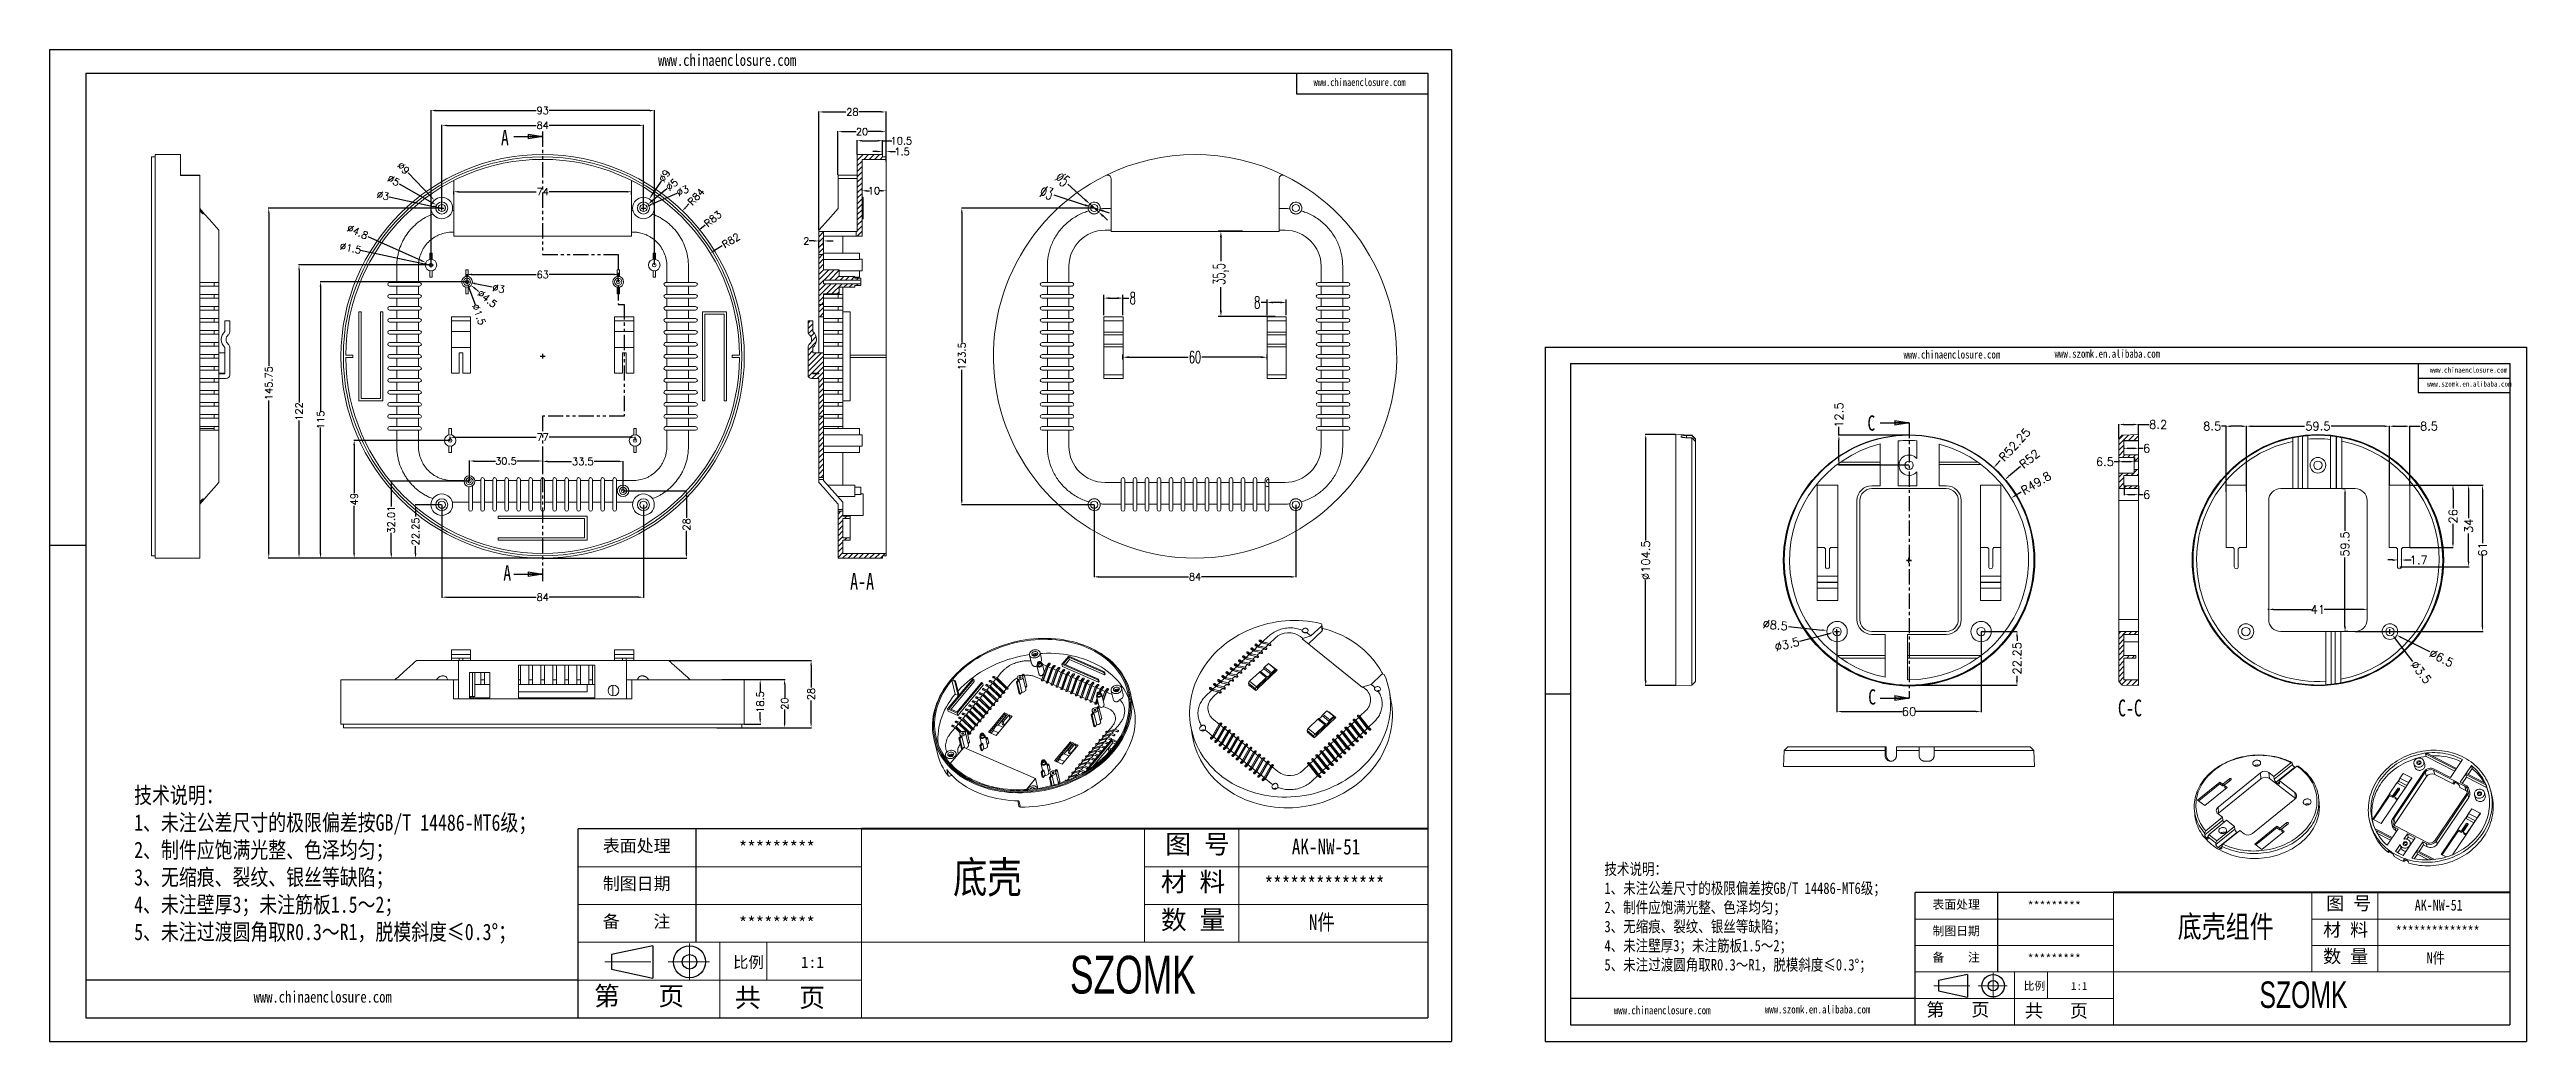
# Model space of a CAD drawing. Header units: inches. Extents: x 2104 to 3832, y 410 to 823.
# Drawn here: x 2800 to 3832, y 410 to 823 of the extents above; entities that cross this region are included whole.
import ezdxf

# ---------------------------------------------------------------- set-up
doc = ezdxf.new("R2010")
doc.units = ezdxf.units.IN
for name, pattern in [('CENTER', [10.16, 6.35, -1.27, 1.27, -1.27]), ('CENTER2', [28.575, 19.05, -3.175, 3.175, -3.175]), ('PHANTOM', [12.7, 6.35, -1.27, 1.27, -1.27, 1.27, -1.27])]:
    doc.linetypes.add(name, pattern=pattern)
doc.layers.add('文字', color=81, linetype='Continuous')
for name, color, linetype, lineweight in [('粗实线', 7, 'Continuous', 30), ('细实线', 3, 'Continuous', 9), ('细点划线', 2, 'CENTER2', 9)]:
    doc.layers.add(name, color=color, linetype=linetype, lineweight=lineweight)
doc.styles.add('SLDTEXTSTYLE0', font='TXT', dxfattribs={"width": 0.75})
doc.styles.add('SLDTEXTSTYLE2', font='TXT', dxfattribs={"width": 0.6, "bigfont": 'bigfont'})
doc.styles.add('SLDTEXTSTYLE3', font='TXT', dxfattribs={"width": 0.7})
doc.styles.get("Standard").update_dxf_attribs({"font": 'txt', "bigfont": 'gbcbig.shx'})
doc.styles.add('宋体', font='', dxfattribs={"width": 0.8, "height": 3.5})
doc.styles.add('长仿宋', font='', dxfattribs={"width": 0.7, "height": 4})
doc.styles.get('宋体').set_extended_font_data('SimSun')
doc.styles.get('长仿宋').set_extended_font_data('SimSun')
doc.dimstyles.new('3', dxfattribs={"dimtxt": 3, "dimasz": 2, "dimexe": 0.18, "dimexo": 0.0625, "dimgap": 0.2, "dimtad": 0, "dimzin": 12, "dimdsep": 46, "dimtxsty": 'Standard', "dimcen": 1, "dimclrd": 3, "dimclre": 3, "dimadec": 0, "dimazin": 0, "dimtfac": 1, "dimtofl": 0, "dimtmove": 0, "dimatfit": 3, "dimfxl": 1, "dimtolj": 1, "dimtzin": 0, "dimarcsym": 0})
doc.dimstyles.new('3.5', dxfattribs={"dimtxt": 3.5, "dimasz": 2, "dimexe": 0.18, "dimexo": 0.0625, "dimgap": 0.25, "dimtad": 0, "dimzin": 12, "dimdsep": 46, "dimtxsty": 'Standard', "dimcen": 1, "dimclrd": 3, "dimclre": 3, "dimadec": 0, "dimazin": 0, "dimtfac": 1, "dimtofl": 0, "dimtmove": 0, "dimatfit": 3, "dimfxl": 1, "dimtolj": 1, "dimtzin": 0, "dimarcsym": 0})
doc.dimstyles.new('5', dxfattribs={"dimtxt": 5, "dimasz": 2.5, "dimexe": 1.25, "dimexo": 0.625, "dimtad": 0, "dimzin": 12, "dimtxsty": 'SLDTEXTSTYLE2', "dimcen": 2.5, "dimclrd": 3, "dimclre": 3, "dimclrt": 256, "dimadec": 0, "dimazin": 0, "dimtfac": 1, "dimtmove": 0, "dimatfit": 3, "dimfxl": 1, "dimarcsym": 0})
pattern_1 = [(45, (-14.8087, 0), (-1.122532, 1.122532), [])]
pattern_2 = [(45, (-527.2351, 6e-14), (-1.122532, 1.122532), [])]

msp = doc.modelspace()

# ---------------------------------------------------------------- texts
at = {"color": 7, "linetype": 'Continuous', "char_height": 6.35, "attachment_point": 1, "style": 'SLDTEXTSTYLE0'}
for s, insert in [('A', (2988.536, 789.209)), ('C', (3557.705, 670.386)), ('A', (2989.515, 608.008)), ('C', (3558.042, 556.356))]:
    msp.add_mtext(s, dxfattribs=dict(at, insert=insert))
at = {"color": 0, "linetype": 'Continuous', "lineweight": 0, "char_height": 7, "attachment_point": 2, "style": 'SLDTEXTSTYLE3'}
for s, insert in [('A-A', (3138.942, 604.824)), ('C-C', (3667.043, 552.11))]:
    msp.add_mtext(s, dxfattribs=dict(at, insert=insert))
at = {"attachment_point": 1}
for s, insert, char_height, width in [('{\\fSimHei|b0|i0|c134|p49;表面处理}', (3030.934, 493.804), 5.17242, 2939.74597), ('{\\fSimHei|b0|i0|c134|p49;*********}', (3087.586, 493.139), 5.17242, 2939.74597), ('{\\fSimHei|b0|i0|c134|p49;制图日期}', (3030.934, 478.076), 5.17242, 2939.74597), ('{\\fSimHei|b0|i0|c134|p49;表面处理}', (3584.777, 468.602), 3.62069, 2057.82218), ('{\\fSimHei|b0|i0|c134|p49;*********}', (3624.433, 468.136), 3.62069, 2057.82218), ('{\\fSimHei|b0|i0|c134|p49;备    注}', (3030.934, 462.348), 5.17242, 2939.74597), ('{\\fSimHei|b0|i0|c134|p49;*********}', (3087.586, 461.683), 5.17242, 2939.74597), ('{\\fSimHei|b0|i0|c134|p49;制图日期}', (3584.777, 457.592), 3.62069, 2057.82218), ('{\\fSimHei|b0|i0|c134|p49;备    注}', (3584.777, 446.583), 3.62069, 2057.82218), ('{\\fSimHei|b0|i0|c134|p49;*********}', (3624.433, 446.117), 3.62069, 2057.82218)]:
    msp.add_mtext(s, dxfattribs=dict(at, insert=insert, char_height=char_height, width=width))
at = {"layer": '文字', "color": 0, "attachment_point": 1, "style": '宋体'}
for s, insert, char_height, width in [('www.chinaenclosure.com', (3053.974, 820.676), 4.80578, 84.43291), ('www.chinaenclosure.com', (3326.981, 810.666), 3.20385, 56.28861), ('www.chinaenclosure.com', (3572.734, 697.412), 3.36404, 59.10304), ('www.szomk.en.alibaba.com', (3635.657, 697.745), 3.36404, 59.10304), ('www.szomk.en.alibaba.com', (3790.837, 684.598), 2.2427, 39.40203), ('www.chinaenclosure.com', (3792.009, 690.405), 2.2427, 39.40203), ('{\\H1.111x;技术说明：\\P1、未注公差尺寸的极限偏差按GB/T 14486-MT6级；\\P2、制件应饱满光整、色泽均匀；\\P3、无缩痕、裂纹、银丝等缺陷；\\P4、未注壁厚3；未注筋板1.5～2；\\P5、未注过渡圆角取R0.3～R1，脱模斜度≤0.3%%D；}', (2835.738, 515.697), 6.14375, 223.77603), ('底壳', (3176.816, 484.69), 13.1067, 167.56403), ('{\\H1.111x;AK-NW-51}', (3317.923, 494.159), 5.898, 68.18751), ('{\\H1.111x;**************}', (3306.578, 478.431), 5.898, 68.18751), ('{\\H1.111x;技术说明：\\P1、未注公差尺寸的极限偏差按GB/T 14486-MT6级；\\P2、制件应饱满光整、色泽均匀；\\P3、无缩痕、裂纹、银丝等缺陷；\\P4、未注壁厚3；未注筋板1.5～2；\\P5、未注过渡圆角取R0.3～R1，脱模斜度≤0.3%%D；}', (3448.139, 483.927), 4.30063, 156.64322), ('{\\H1.111x;AK-NW-51}', (3785.669, 468.851), 4.1286, 47.73126), ('{\\H1.111x;N件}', (3325.057, 462.703), 5.898, 68.18751), ('底壳组件', (3686.894, 462.222), 9.1747, 117.29482), ('{\\H1.111x;**************}', (3777.727, 457.841), 4.1286, 47.73126), ('{\\H1.111x;N件}', (3790.663, 446.831), 4.1286, 47.73126), ('www.chinaenclosure.com', (2885.488, 430.753), 4.80578, 84.43291), ('www.chinaenclosure.com', (3452.05, 424.466), 3.36404, 59.10304), ('www.szomk.en.alibaba.com', (3514.972, 424.799), 3.36404, 59.10304)]:
    msp.add_mtext(s, dxfattribs=dict(at, insert=insert, char_height=char_height, width=width))
at = {"layer": '粗实线', "attachment_point": 1, "style": '长仿宋'}
for insert, char_height, width in [((3225.524, 445.452), 15.728, 176.37397), ((3720.989, 434.755), 11.0096, 123.46178)]:
    msp.add_mtext('{\\fSTXinwei|b0|i0|c134|p2;SZOMK}', dxfattribs=dict(at, insert=insert, char_height=char_height, width=width))
at = {"layer": '细实线', "color": 7, "attachment_point": 1}
for s, insert, char_height, width in [('{\\fSimSun|b0|i0|c134|p54;图 号}', (3265.244, 495.88), 7.864, 39.32), ('{\\fSimSun|b0|i0|c134|p54;材 料   }', (3263.38, 480.152), 7.864, 39.32), ('{\\fSimSun|b0|i0|c134|p54;数 量}', (3263.418, 464.346), 7.864, 35.53055), ('{\\fSimSun|b0|i0|c134|p54;图 号}', (3748.794, 470.055), 5.5048, 27.524), ('{\\fSimSun|b0|i0|c134|p54;材 料   }', (3747.489, 459.046), 5.5048, 27.524), ('{\\fSimSun|b0|i0|c134|p54;比例}', (3085.162, 445.127), 4.7184, 20.71231), ('{\\fSimSun|b0|i0|c134|p54;1:1}', (3113.423, 445.127), 4.7184, 20.71231), ('{\\fSimSun|b0|i0|c134|p54;数 量}', (3747.515, 447.982), 5.5048, 24.87138), ('{\\fSimSun|b0|i0|c134|p54;第   页}', (3027.294, 432.652), 7.864, 58.98), ('{\\fSimSun|b0|i0|c134|p54;比例}', (3622.736, 434.528), 3.30288, 14.49862), ('{\\fSimSun|b0|i0|c134|p54;1:1}', (3642.519, 434.528), 3.30288, 14.49862), ('{\\fSimSun|b0|i0|c134|p54; 共   页}', (3080.619, 431.984), 7.864, 58.98), ('{\\fSimSun|b0|i0|c134|p54;第   页}', (3582.229, 425.796), 5.5048, 41.286), ('{\\fSimSun|b0|i0|c134|p54; 共   页}', (3619.556, 425.328), 5.5048, 41.286)]:
    msp.add_mtext(s, dxfattribs=dict(at, insert=insert, char_height=char_height, width=width))

# ---------------------------------------------------------------- blocks, each defined once
blk = doc.blocks.new('_CLOSED')
at = {"color": 0, "linetype": 'ByBlock', "lineweight": -2}
for p, q in [((-1, 0.166667), (0, 0)), ((-1, 0.166667), (-1, -0.166667)), ((0, 0), (-1, -0.166667)), ((0, 0), (-1, 0))]:
    blk.add_line(p, q, dxfattribs=at)
blk = doc.blocks.new('*D51')
at = {"color": 3, "lineweight": -2}
for p, q in [((3545, 580.3), (3545, 546.9)), ((3605, 580.3), (3605, 546.9)), ((3547, 547.1), (3572.2, 547.1)), ((3603, 547.1), (3577.9, 547.1))]:
    blk.add_line(p, q, dxfattribs=at)
at = {"color": 3}
for points in [[(3547, 547.4), (3547, 546.8), (3545, 547.1)], [(3603, 547.4), (3603, 546.8), (3605, 547.1)]]:
    blk.add_solid(points, dxfattribs=at)
at = {"layer": 'Defpoints', "color": 0}
for p in [(3545, 580.4), (3605, 580.4), (3605, 547.1)]:
    blk.add_point(p, dxfattribs=at)
at = {"color": 0, "insert": (3575, 547.1), "char_height": 3.5, "attachment_point": 5}
blk.add_mtext('\\A1;60', dxfattribs=at)
blk = doc.blocks.new('*D52')
at = {"color": 3, "lineweight": -2}
for p, q in [((3605.1, 580.4), (3620.1, 580.4)), ((3620, 578.4), (3620, 576.5)), ((3575.1, 558.1), (3620.1, 558.1)), ((3620, 560.1), (3620, 562))]:
    blk.add_line(p, q, dxfattribs=at)
at = {"color": 3}
for points in [[(3619.6, 578.4), (3620.3, 578.4), (3620, 580.4)], [(3619.6, 560.1), (3620.3, 560.1), (3620, 558.1)]]:
    blk.add_solid(points, dxfattribs=at)
at = {"layer": 'Defpoints', "color": 0}
for p in [(3605, 580.4), (3575, 558.1), (3620, 558.1)]:
    blk.add_point(p, dxfattribs=at)
at = {"color": 0, "insert": (3620, 569.3), "char_height": 3.5, "attachment_point": 5, "rotation": 90}
blk.add_mtext('\\A1;22.25', dxfattribs=at)
blk = doc.blocks.new('*D53')
at = {"color": 3, "lineweight": -2}
for p, q in [((3575, 662.1), (3545.6, 662.1)), ((3545.8, 662.1), (3545.8, 665.6)), ((3545.8, 651.6), (3545.8, 660.1)), ((3575, 649.6), (3545.6, 649.6))]:
    blk.add_line(p, q, dxfattribs=at)
at = {"color": 3}
for points in [[(3545.5, 660.1), (3546.1, 660.1), (3545.8, 662.1)], [(3545.5, 651.6), (3546.1, 651.6), (3545.8, 649.6)]]:
    blk.add_solid(points, dxfattribs=at)
at = {"layer": 'Defpoints', "color": 0}
for p in [(3545.8, 662.1), (3575, 662.1), (3575, 649.6)]:
    blk.add_point(p, dxfattribs=at)
at = {"color": 0, "insert": (3545.8, 670.5), "char_height": 3.5, "attachment_point": 5, "rotation": 90}
blk.add_mtext('\\A1;12.5', dxfattribs=at)
blk = doc.blocks.new('*D55')
at = {"color": 3, "lineweight": -2}
for p, q in [((3524.8, 582.5), (3538.8, 581)), ((3544, 580.4), (3546, 580.4)), ((3545, 579.4), (3545, 581.4))]:
    blk.add_line(p, q, dxfattribs=at)
at = {"color": 3}
blk.add_solid([(3538.9, 581.4), (3538.8, 580.7), (3540.8, 580.8)], dxfattribs=at)
at = {"layer": 'Defpoints', "color": 0}
for p in [(3540.8, 580.8), (3549.3, 580)]:
    blk.add_point(p, dxfattribs=at)
at = {"color": 0, "insert": (3519.3, 583.1), "char_height": 3.5, "attachment_point": 5, "rotation": 354.0237}
blk.add_mtext('\\A1;∅8.5', dxfattribs=at)
blk = doc.blocks.new('*D56')
at = {"color": 3, "lineweight": -2}
for p, q in [((3529.6, 576.4), (3541.4, 579.5)), ((3544, 580.4), (3546, 580.4)), ((3545, 579.4), (3545, 581.4))]:
    blk.add_line(p, q, dxfattribs=at)
at = {"color": 3}
blk.add_solid([(3541.3, 579.8), (3541.5, 579.1), (3543.3, 580)], dxfattribs=at)
at = {"layer": 'Defpoints', "color": 0}
for p in [(3543.3, 580), (3546.7, 580.8)]:
    blk.add_point(p, dxfattribs=at)
at = {"color": 0, "insert": (3524.2, 575.1), "char_height": 3.5, "attachment_point": 5, "rotation": 14.3834}
blk.add_mtext('\\A1;∅3.5', dxfattribs=at)
blk = doc.blocks.new('*D57')
at = {"color": 3, "lineweight": -2}
for p, q in [((3715.6, 641.5), (3715.6, 666)), ((3717.6, 665.9), (3739.8, 665.9)), ((3773.1, 665.9), (3750.8, 665.9)), ((3775.1, 641.5), (3775.1, 666))]:
    blk.add_line(p, q, dxfattribs=at)
at = {"color": 3}
for points in [[(3717.6, 666.2), (3717.6, 665.5), (3715.6, 665.9)], [(3773.1, 666.2), (3773.1, 665.5), (3775.1, 665.9)]]:
    blk.add_solid(points, dxfattribs=at)
at = {"layer": 'Defpoints', "color": 0}
for p in [(3775.1, 665.9), (3715.6, 641.4), (3775.1, 641.4)]:
    blk.add_point(p, dxfattribs=at)
at = {"color": 0, "insert": (3745.3, 665.9), "char_height": 3.5, "attachment_point": 5}
blk.add_mtext('\\A1;59.5', dxfattribs=at)
blk = doc.blocks.new('*D58')
at = {"color": 3, "lineweight": -2}
for p, q in [((3707.1, 665.9), (3705.1, 665.9)), ((3707.1, 638.6), (3707.1, 666)), ((3713.6, 665.9), (3709.1, 665.9)), ((3715.6, 638.6), (3715.6, 666))]:
    blk.add_line(p, q, dxfattribs=at)
at = {"color": 3}
for points in [[(3709.1, 666.2), (3709.1, 665.5), (3707.1, 665.9)], [(3713.6, 666.2), (3713.6, 665.5), (3715.6, 665.9)]]:
    blk.add_solid(points, dxfattribs=at)
at = {"layer": 'Defpoints', "color": 0}
for p in [(3707.1, 665.9), (3707.1, 638.6), (3715.6, 638.6)]:
    blk.add_point(p, dxfattribs=at)
at = {"color": 0, "insert": (3701.3, 665.9), "char_height": 3.5, "attachment_point": 5}
blk.add_mtext('\\A1;8.5', dxfattribs=at)
blk = doc.blocks.new('*D59')
at = {"color": 3, "lineweight": -2}
for p, q in [((3775.1, 641.5), (3775.1, 666)), ((3777.1, 665.9), (3781.6, 665.9)), ((3783.6, 641.5), (3783.6, 666)), ((3783.6, 665.9), (3787.9, 665.9))]:
    blk.add_line(p, q, dxfattribs=at)
at = {"color": 3}
for points in [[(3777.1, 666.2), (3777.1, 665.5), (3775.1, 665.9)], [(3781.6, 666.2), (3781.6, 665.5), (3783.6, 665.9)]]:
    blk.add_solid(points, dxfattribs=at)
at = {"layer": 'Defpoints', "color": 0}
for p in [(3783.6, 665.9), (3775.1, 641.4), (3783.6, 641.4)]:
    blk.add_point(p, dxfattribs=at)
at = {"color": 0, "insert": (3791.6, 665.9), "char_height": 3.5, "attachment_point": 5}
blk.add_mtext('\\A1;8.5', dxfattribs=at)
blk = doc.blocks.new('*D60')
at = {"color": 3, "lineweight": -2}
for p, q in [((3774.3, 580.4), (3776.3, 580.4)), ((3775.3, 579.4), (3775.3, 581.4)), ((3791.9, 571.9), (3780, 578))]:
    blk.add_line(p, q, dxfattribs=at)
at = {"color": 3}
blk.add_solid([(3780.1, 578.3), (3779.8, 577.7), (3778.2, 578.9)], dxfattribs=at)
at = {"layer": 'Defpoints', "color": 0}
for p in [(3772.4, 581.9), (3778.2, 578.9)]:
    blk.add_point(p, dxfattribs=at)
at = {"color": 0, "insert": (3796.8, 569.4), "char_height": 3.5, "attachment_point": 5, "rotation": 332.8599}
blk.add_mtext('\\A1;∅6.5', dxfattribs=at)
blk = doc.blocks.new('*D61')
at = {"color": 3, "lineweight": -2}
for p, q in [((3774.3, 580.4), (3776.3, 580.4)), ((3775.3, 579.4), (3775.3, 581.4)), ((3784.9, 567.9), (3777.6, 577.4))]:
    blk.add_line(p, q, dxfattribs=at)
at = {"color": 3}
blk.add_solid([(3777.9, 577.6), (3777.3, 577.2), (3776.4, 579)], dxfattribs=at)
at = {"layer": 'Defpoints', "color": 0}
for p in [(3774.3, 581.8), (3776.4, 579)]:
    blk.add_point(p, dxfattribs=at)
at = {"color": 0, "insert": (3788.3, 563.5), "char_height": 3.5, "attachment_point": 5, "rotation": 307.5894}
blk.add_mtext('\\A1;∅3.5', dxfattribs=at)
blk = doc.blocks.new('*D63')
at = {"color": 3, "lineweight": -2}
for p, q in [((3755.4, 639.9), (3756.8, 639.9)), ((3756.6, 637.9), (3756.6, 622.3)), ((3756.6, 582.4), (3756.6, 611.3)), ((3757.8, 580.4), (3756.5, 580.4))]:
    blk.add_line(p, q, dxfattribs=at)
at = {"color": 3}
for points in [[(3756.3, 637.9), (3757, 637.9), (3756.6, 639.9)], [(3756.3, 582.4), (3757, 582.4), (3756.6, 580.4)]]:
    blk.add_solid(points, dxfattribs=at)
at = {"layer": 'Defpoints', "color": 0}
for p in [(3755.3, 639.9), (3756.6, 580.4), (3757.8, 580.4)]:
    blk.add_point(p, dxfattribs=at)
at = {"color": 0, "insert": (3756.6, 616.8), "char_height": 3.5, "attachment_point": 5, "rotation": 90}
blk.add_mtext('\\A1;59.5', dxfattribs=at)
blk = doc.blocks.new('*D64')
at = {"color": 3, "lineweight": -2}
for p, q in [((3783.6, 641.4), (3801.7, 641.4)), ((3801.6, 639.4), (3801.6, 631.6)), ((3801.6, 617.4), (3801.6, 625.2)), ((3783.6, 615.4), (3801.7, 615.4))]:
    blk.add_line(p, q, dxfattribs=at)
at = {"color": 3}
for points in [[(3801.2, 639.4), (3801.9, 639.4), (3801.6, 641.4)], [(3801.2, 617.4), (3801.9, 617.4), (3801.6, 615.4)]]:
    blk.add_solid(points, dxfattribs=at)
at = {"layer": 'Defpoints', "color": 0}
for p in [(3783.6, 641.4), (3801.6, 641.4), (3783.6, 615.4)]:
    blk.add_point(p, dxfattribs=at)
at = {"color": 0, "insert": (3801.6, 628.4), "char_height": 3.5, "attachment_point": 5, "rotation": 90}
blk.add_mtext('\\A1;26', dxfattribs=at)
blk = doc.blocks.new('*D65')
at = {"color": 3, "lineweight": -2}
for p, q in [((3783.6, 641.4), (3808.3, 641.4)), ((3808.1, 639.4), (3808.1, 627.6)), ((3808.1, 609.4), (3808.1, 621.2)), ((3779.4, 607.4), (3808.3, 607.4))]:
    blk.add_line(p, q, dxfattribs=at)
at = {"color": 3}
for points in [[(3807.8, 639.4), (3808.4, 639.4), (3808.1, 641.4)], [(3807.8, 609.4), (3808.4, 609.4), (3808.1, 607.4)]]:
    blk.add_solid(points, dxfattribs=at)
at = {"layer": 'Defpoints', "color": 0}
for p in [(3783.6, 641.4), (3779.3, 607.4), (3808.1, 607.4)]:
    blk.add_point(p, dxfattribs=at)
at = {"color": 0, "insert": (3808.1, 624.4), "char_height": 3.5, "attachment_point": 5, "rotation": 90}
blk.add_mtext('\\A1;34', dxfattribs=at)
blk = doc.blocks.new('*D67')
at = {"color": 3, "lineweight": -2}
for p, q in [((3783.6, 641.4), (3814.1, 641.4)), ((3813.9, 639.4), (3813.9, 617.2)), ((3813.9, 582.4), (3813.9, 612.1)), ((3760.9, 580.4), (3814.1, 580.4))]:
    blk.add_line(p, q, dxfattribs=at)
at = {"color": 3}
for points in [[(3813.6, 639.4), (3814.2, 639.4), (3813.9, 641.4)], [(3813.6, 582.4), (3814.2, 582.4), (3813.9, 580.4)]]:
    blk.add_solid(points, dxfattribs=at)
at = {"layer": 'Defpoints', "color": 0}
for p in [(3783.6, 641.4), (3760.8, 580.4), (3813.9, 580.4)]:
    blk.add_point(p, dxfattribs=at)
at = {"color": 0, "insert": (3813.9, 614.6), "char_height": 3.5, "attachment_point": 5, "rotation": 90}
blk.add_mtext('\\A1;61', dxfattribs=at)
blk = doc.blocks.new('*D68')
at = {"color": 3, "lineweight": -2}
for p, q in [((2959.4, 733), (2959.4, 797.5)), ((2961.4, 797.3), (3003.2, 797.3)), ((3050.4, 797.3), (3008.6, 797.3)), ((3052.4, 733), (3052.4, 797.5))]:
    blk.add_line(p, q, dxfattribs=at)
at = {"color": 3}
for points in [[(2961.4, 797.6), (2961.4, 796.9), (2959.4, 797.3)], [(3050.4, 797.6), (3050.4, 796.9), (3052.4, 797.3)]]:
    blk.add_solid(points, dxfattribs=at)
at = {"layer": 'Defpoints', "color": 0}
for p in [(3052.4, 797.3), (2959.4, 733), (3052.4, 733)]:
    blk.add_point(p, dxfattribs=at)
at = {"color": 0, "insert": (3005.9, 797.3), "char_height": 3, "attachment_point": 5}
blk.add_mtext('\\A1;93', dxfattribs=at)
blk = doc.blocks.new('*D69')
at = {"color": 3, "lineweight": -2}
for p, q in [((2974.4, 726), (2974.4, 729.2)), ((2976.4, 729), (3003.2, 729)), ((3035.4, 729), (3008.6, 729)), ((3037.4, 726), (3037.4, 729.2))]:
    blk.add_line(p, q, dxfattribs=at)
at = {"color": 3}
for points in [[(2976.4, 729.4), (2976.4, 728.7), (2974.4, 729)], [(3035.4, 729.4), (3035.4, 728.7), (3037.4, 729)]]:
    blk.add_solid(points, dxfattribs=at)
at = {"layer": 'Defpoints', "color": 0}
for p in [(2974.4, 726), (3037.4, 729), (3037.4, 726)]:
    blk.add_point(p, dxfattribs=at)
at = {"color": 0, "insert": (3005.9, 729), "char_height": 3, "attachment_point": 5}
blk.add_mtext('\\A1;63', dxfattribs=at)
blk = doc.blocks.new('*D70')
at = {"color": 3, "lineweight": -2}
for p, q in [((2968.9, 762.3), (2968.9, 763.6)), ((2970.9, 763.5), (3003.2, 763.5)), ((3040.9, 763.5), (3008.6, 763.5)), ((3042.9, 762.3), (3042.9, 763.6))]:
    blk.add_line(p, q, dxfattribs=at)
at = {"color": 3}
for points in [[(2970.9, 763.8), (2970.9, 763.1), (2968.9, 763.5)], [(3040.9, 763.8), (3040.9, 763.1), (3042.9, 763.5)]]:
    blk.add_solid(points, dxfattribs=at)
at = {"layer": 'Defpoints', "color": 0}
for p in [(3042.9, 763.5), (2968.9, 762.2), (3042.9, 762.2)]:
    blk.add_point(p, dxfattribs=at)
at = {"color": 0, "insert": (3005.9, 763.5), "char_height": 3, "attachment_point": 5}
blk.add_mtext('\\A1;74', dxfattribs=at)
blk = doc.blocks.new('*D71')
at = {"color": 3, "lineweight": -2}
for p, q in [((2967.4, 660), (2967.4, 661.4)), ((2969.4, 661.3), (3003.2, 661.3)), ((3042.4, 661.3), (3008.6, 661.3)), ((3044.4, 660), (3044.4, 661.4))]:
    blk.add_line(p, q, dxfattribs=at)
at = {"color": 3}
for points in [[(2969.4, 661.6), (2969.4, 660.9), (2967.4, 661.3)], [(3042.4, 661.6), (3042.4, 660.9), (3044.4, 661.3)]]:
    blk.add_solid(points, dxfattribs=at)
at = {"layer": 'Defpoints', "color": 0}
for p in [(3044.4, 661.3), (2967.4, 660), (3044.4, 660)]:
    blk.add_point(p, dxfattribs=at)
at = {"color": 0, "insert": (3005.9, 661.3), "char_height": 3, "attachment_point": 5}
blk.add_mtext('\\A1;77', dxfattribs=at)
blk = doc.blocks.new('*D72')
at = {"color": 3, "lineweight": -2}
for p, q in [((2963.9, 756.8), (2963.9, 791.3)), ((2965.9, 791.1), (3003.2, 791.1)), ((3045.9, 791.1), (3008.6, 791.1)), ((3047.9, 756.8), (3047.9, 791.3))]:
    blk.add_line(p, q, dxfattribs=at)
at = {"color": 3}
for points in [[(2965.9, 791.4), (2965.9, 790.8), (2963.9, 791.1)], [(3045.9, 791.4), (3045.9, 790.8), (3047.9, 791.1)]]:
    blk.add_solid(points, dxfattribs=at)
at = {"layer": 'Defpoints', "color": 0}
for p in [(3047.9, 791.1), (2963.9, 756.7), (3047.9, 756.7)]:
    blk.add_point(p, dxfattribs=at)
at = {"color": 0, "insert": (3005.9, 791.1), "char_height": 3, "attachment_point": 5}
blk.add_mtext('\\A1;84', dxfattribs=at)
blk = doc.blocks.new('*D73')
at = {"color": 3, "lineweight": -2}
for p, q in [((2975.4, 643), (2975.4, 651.6)), ((2977.4, 651.4), (2986.2, 651.4)), ((3003.9, 651.4), (2995.1, 651.4)), ((3005.9, 648.5), (3005.9, 651.6))]:
    blk.add_line(p, q, dxfattribs=at)
at = {"color": 3}
for points in [[(2977.4, 651.7), (2977.4, 651.1), (2975.4, 651.4)], [(3003.9, 651.7), (3003.9, 651.1), (3005.9, 651.4)]]:
    blk.add_solid(points, dxfattribs=at)
at = {"layer": 'Defpoints', "color": 0}
for p in [(3005.9, 651.4), (2975.4, 643), (3005.9, 648.4)]:
    blk.add_point(p, dxfattribs=at)
at = {"color": 0, "insert": (2990.6, 651.4), "char_height": 3, "attachment_point": 5}
blk.add_mtext('\\A1;30.5', dxfattribs=at)
blk = doc.blocks.new('*D74')
at = {"color": 3, "lineweight": -2}
for p, q in [((3005.9, 646.3), (3005.9, 651.4)), ((3007.9, 651.2), (3017.9, 651.2)), ((3037.4, 651.2), (3027.3, 651.2)), ((3039.4, 639), (3039.4, 651.4))]:
    blk.add_line(p, q, dxfattribs=at)
at = {"color": 3}
for points in [[(3007.9, 651.6), (3007.9, 650.9), (3005.9, 651.2)], [(3037.4, 651.6), (3037.4, 650.9), (3039.4, 651.2)]]:
    blk.add_solid(points, dxfattribs=at)
at = {"layer": 'Defpoints', "color": 0}
for p in [(3005.9, 651.2), (3005.9, 646.3), (3039.4, 639)]:
    blk.add_point(p, dxfattribs=at)
at = {"color": 0, "insert": (3022.6, 651.2), "char_height": 3, "attachment_point": 5}
blk.add_mtext('\\A1;33.5', dxfattribs=at)
blk = doc.blocks.new('*D75')
at = {"color": 3, "lineweight": -2}
for p, q in [((3039.4, 639), (3065.9, 639)), ((3065.8, 637), (3065.8, 627.7)), ((3065.8, 613), (3065.8, 622.3)), ((3005.9, 611), (3065.9, 611))]:
    blk.add_line(p, q, dxfattribs=at)
at = {"color": 3}
for points in [[(3065.4, 637), (3066.1, 637), (3065.8, 639)], [(3065.4, 613), (3066.1, 613), (3065.8, 611)]]:
    blk.add_solid(points, dxfattribs=at)
at = {"layer": 'Defpoints', "color": 0}
for p in [(3039.4, 639), (3065.8, 639), (3005.9, 611)]:
    blk.add_point(p, dxfattribs=at)
at = {"color": 0, "insert": (3065.8, 625), "char_height": 3, "attachment_point": 5, "rotation": 90}
blk.add_mtext('\\A1;28', dxfattribs=at)
blk = doc.blocks.new('*D76')
at = {"color": 3, "lineweight": -2}
for p, q in [((2975.3, 643), (2942.6, 643)), ((2942.8, 641), (2942.8, 632.4)), ((2942.8, 613), (2942.8, 621.5)), ((3005.8, 611), (2942.6, 611))]:
    blk.add_line(p, q, dxfattribs=at)
at = {"color": 3}
for points in [[(2942.5, 641), (2943.2, 641), (2942.8, 643)], [(2942.5, 613), (2943.2, 613), (2942.8, 611)]]:
    blk.add_solid(points, dxfattribs=at)
at = {"layer": 'Defpoints', "color": 0}
for p in [(2942.8, 643), (2975.4, 643), (3005.9, 611)]:
    blk.add_point(p, dxfattribs=at)
at = {"color": 0, "insert": (2942.8, 627), "char_height": 3, "attachment_point": 5, "rotation": 90}
blk.add_mtext('\\A1;32.01', dxfattribs=at)
blk = doc.blocks.new('*D77')
at = {"color": 3, "lineweight": -2}
for p, q in [((2967.3, 660), (2927.2, 660)), ((2927.4, 658), (2927.4, 638.2)), ((2927.4, 613), (2927.4, 632.8)), ((3005.8, 611), (2927.2, 611))]:
    blk.add_line(p, q, dxfattribs=at)
at = {"color": 3}
for points in [[(2927, 658), (2927.7, 658), (2927.4, 660)], [(2927, 613), (2927.7, 613), (2927.4, 611)]]:
    blk.add_solid(points, dxfattribs=at)
at = {"layer": 'Defpoints', "color": 0}
for p in [(2927.4, 660), (2967.4, 660), (3005.9, 611)]:
    blk.add_point(p, dxfattribs=at)
at = {"color": 0, "insert": (2927.4, 635.5), "char_height": 3, "attachment_point": 5, "rotation": 90}
blk.add_mtext('\\A1;49', dxfattribs=at)
blk = doc.blocks.new('*D78')
at = {"color": 3, "lineweight": -2}
for p, q in [((2974.3, 726), (2913.2, 726)), ((2913.4, 724), (2913.4, 671.7)), ((2913.4, 613), (2913.4, 665.3)), ((3005.8, 611), (2913.2, 611))]:
    blk.add_line(p, q, dxfattribs=at)
at = {"color": 3}
for points in [[(2913, 724), (2913.7, 724), (2913.4, 726)], [(2913, 613), (2913.7, 613), (2913.4, 611)]]:
    blk.add_solid(points, dxfattribs=at)
at = {"layer": 'Defpoints', "color": 0}
for p in [(2913.4, 726), (2974.4, 726), (3005.9, 611)]:
    blk.add_point(p, dxfattribs=at)
at = {"color": 0, "insert": (2913.4, 668.5), "char_height": 3, "attachment_point": 5, "rotation": 90}
blk.add_mtext('\\A1;115', dxfattribs=at)
blk = doc.blocks.new('*D79')
at = {"color": 3, "lineweight": -2}
for p, q in [((2959.3, 733), (2904.2, 733)), ((2904.4, 731), (2904.4, 675.7)), ((2904.4, 613), (2904.4, 668.3)), ((3005.8, 611), (2904.2, 611))]:
    blk.add_line(p, q, dxfattribs=at)
at = {"color": 3}
for points in [[(2904.1, 731), (2904.7, 731), (2904.4, 733)], [(2904.1, 613), (2904.7, 613), (2904.4, 611)]]:
    blk.add_solid(points, dxfattribs=at)
at = {"layer": 'Defpoints', "color": 0}
for p in [(2904.4, 733), (2959.4, 733), (3005.9, 611)]:
    blk.add_point(p, dxfattribs=at)
at = {"color": 0, "insert": (2904.4, 672), "char_height": 3, "attachment_point": 5, "rotation": 90}
blk.add_mtext('\\A1;122', dxfattribs=at)
blk = doc.blocks.new('*D80')
at = {"color": 3, "lineweight": -2}
for p, q in [((2963.8, 756.7), (2891.6, 756.7)), ((2891.8, 754.7), (2891.8, 691)), ((2891.8, 613), (2891.8, 676.6)), ((3005.8, 611), (2891.6, 611))]:
    blk.add_line(p, q, dxfattribs=at)
at = {"color": 3}
for points in [[(2891.5, 754.7), (2892.1, 754.7), (2891.8, 756.7)], [(2891.5, 613), (2892.1, 613), (2891.8, 611)]]:
    blk.add_solid(points, dxfattribs=at)
at = {"layer": 'Defpoints', "color": 0}
for p in [(2963.9, 756.7), (2891.8, 611), (3005.9, 611)]:
    blk.add_point(p, dxfattribs=at)
at = {"color": 0, "insert": (2891.8, 683.8), "char_height": 3, "attachment_point": 5, "rotation": 90}
blk.add_mtext('\\A1;145.75', dxfattribs=at)
blk = doc.blocks.new('*D81')
at = {"color": 3, "lineweight": -2}
for p, q in [((2963.8, 633.2), (2952.8, 633.2)), ((2952.9, 631.2), (2952.9, 628.3)), ((3006.4, 611), (2952.8, 611)), ((2952.9, 613), (2952.9, 615.9))]:
    blk.add_line(p, q, dxfattribs=at)
at = {"color": 3}
for points in [[(2952.6, 631.2), (2953.3, 631.2), (2952.9, 633.2)], [(2952.6, 613), (2953.3, 613), (2952.9, 611)]]:
    blk.add_solid(points, dxfattribs=at)
at = {"layer": 'Defpoints', "color": 0}
for p in [(2952.9, 633.2), (2963.9, 633.2), (3006.5, 611)]:
    blk.add_point(p, dxfattribs=at)
at = {"color": 0, "insert": (2952.9, 622.1), "char_height": 3, "attachment_point": 5, "rotation": 90}
blk.add_mtext('\\A1;22.25', dxfattribs=at)
blk = doc.blocks.new('*D82')
at = {"color": 3, "lineweight": -2}
for p, q in [((2963.9, 633.1), (2963.9, 594.5)), ((3047.9, 633.1), (3047.9, 594.5)), ((2965.9, 594.7), (3003.2, 594.7)), ((3045.9, 594.7), (3008.6, 594.7))]:
    blk.add_line(p, q, dxfattribs=at)
at = {"color": 3}
for points in [[(2965.9, 595), (2965.9, 594.4), (2963.9, 594.7)], [(3045.9, 595), (3045.9, 594.4), (3047.9, 594.7)]]:
    blk.add_solid(points, dxfattribs=at)
at = {"layer": 'Defpoints', "color": 0}
for p in [(2963.9, 633.2), (3047.9, 633.2), (3047.9, 594.7)]:
    blk.add_point(p, dxfattribs=at)
at = {"color": 0, "insert": (3005.9, 594.7), "char_height": 3, "attachment_point": 5}
blk.add_mtext('\\A1;84', dxfattribs=at)
blk = doc.blocks.new('*D83')
at = {"color": 3, "lineweight": -2}
for p, q in [((2949.8, 771.4), (2959.4, 761.4)), ((2962.9, 756.7), (2964.9, 756.7)), ((2963.9, 755.7), (2963.9, 757.7))]:
    blk.add_line(p, q, dxfattribs=at)
at = {"color": 3}
blk.add_solid([(2959.6, 761.6), (2959.1, 761.2), (2960.8, 760)], dxfattribs=at)
at = {"layer": 'Defpoints', "color": 0}
for p in [(2960.8, 760), (2967, 753.5)]:
    blk.add_point(p, dxfattribs=at)
at = {"color": 0, "insert": (2947.9, 773.3), "char_height": 3, "attachment_point": 5, "rotation": 313.8645}
blk.add_mtext('\\A1;∅9', dxfattribs=at)
blk = doc.blocks.new('*D84')
at = {"color": 3, "lineweight": -2}
for p, q in [((2946.1, 766.8), (2960, 758.9)), ((2962.9, 756.7), (2964.9, 756.7)), ((2963.9, 755.7), (2963.9, 757.7))]:
    blk.add_line(p, q, dxfattribs=at)
at = {"color": 3}
blk.add_solid([(2960.1, 759.2), (2959.8, 758.7), (2961.7, 757.9)], dxfattribs=at)
at = {"layer": 'Defpoints', "color": 0}
for p in [(2961.7, 757.9), (2966, 755.5)]:
    blk.add_point(p, dxfattribs=at)
at = {"color": 0, "insert": (2943.8, 768.2), "char_height": 3, "attachment_point": 5, "rotation": 330.3027}
blk.add_mtext('\\A1;∅5', dxfattribs=at)
blk = doc.blocks.new('*D85')
at = {"color": 3, "lineweight": -2}
for p, q in [((2942, 761.4), (2960.4, 757.4)), ((2962.9, 756.7), (2964.9, 756.7)), ((2963.9, 755.7), (2963.9, 757.7))]:
    blk.add_line(p, q, dxfattribs=at)
at = {"color": 3}
blk.add_solid([(2960.5, 757.8), (2960.4, 757.1), (2962.4, 757)], dxfattribs=at)
at = {"layer": 'Defpoints', "color": 0}
for p in [(2962.4, 757), (2965.3, 756.4)]:
    blk.add_point(p, dxfattribs=at)
at = {"color": 0, "insert": (2939.4, 761.9), "char_height": 3, "attachment_point": 5, "rotation": 347.9746}
blk.add_mtext('\\A1;∅3', dxfattribs=at)
blk = doc.blocks.new('*D86')
at = {"color": 3, "lineweight": -2}
for p, q in [((2973.4, 726), (2975.4, 726)), ((2974.4, 725), (2974.4, 727)), ((2979.2, 722), (2977.7, 723.3))]:
    blk.add_line(p, q, dxfattribs=at)
at = {"color": 3}
blk.add_solid([(2977.9, 723.5), (2977.4, 723), (2976.1, 724.5)], dxfattribs=at)
at = {"layer": 'Defpoints', "color": 0}
for p in [(2972.6, 727.4), (2976.1, 724.5)]:
    blk.add_point(p, dxfattribs=at)
at = {"color": 0, "insert": (2982.8, 719), "char_height": 3, "attachment_point": 5, "rotation": 320.5334}
blk.add_mtext('\\A1;∅4.5', dxfattribs=at)
blk = doc.blocks.new('*D87')
at = {"color": 3, "lineweight": -2}
for p, q in [((2973.4, 726), (2975.4, 726)), ((2974.4, 725), (2974.4, 727)), ((2984.8, 723.8), (2977.8, 725.2))]:
    blk.add_line(p, q, dxfattribs=at)
at = {"color": 3}
blk.add_solid([(2977.9, 725.6), (2977.7, 724.9), (2975.8, 725.7)], dxfattribs=at)
at = {"layer": 'Defpoints', "color": 0}
for p in [(2972.9, 726.3), (2975.8, 725.7)]:
    blk.add_point(p, dxfattribs=at)
at = {"color": 0, "insert": (2987.5, 723.2), "char_height": 3, "attachment_point": 5, "rotation": 348.2713}
blk.add_mtext('\\A1;∅3', dxfattribs=at)
blk = doc.blocks.new('*D88')
at = {"color": 3, "lineweight": -2}
for p, q in [((2973.4, 726), (2975.4, 726)), ((2974.4, 725), (2974.4, 727)), ((2977.9, 716.4), (2975.3, 723.4))]:
    blk.add_line(p, q, dxfattribs=at)
at = {"color": 3}
blk.add_solid([(2975.6, 723.5), (2975, 723.3), (2974.6, 725.3)], dxfattribs=at)
at = {"layer": 'Defpoints', "color": 0}
for p in [(2974.1, 726.7), (2974.6, 725.3)]:
    blk.add_point(p, dxfattribs=at)
at = {"color": 0, "insert": (2979.3, 712.4), "char_height": 3, "attachment_point": 5, "rotation": 290.0999}
blk.add_mtext('\\A1;∅1.5', dxfattribs=at)
blk = doc.blocks.new('*D89')
at = {"color": 3, "lineweight": -2}
for p, q in [((2933.1, 744.9), (2955.4, 734.8)), ((2958.4, 733), (2960.4, 733)), ((2959.4, 732), (2959.4, 734))]:
    blk.add_line(p, q, dxfattribs=at)
at = {"color": 3}
blk.add_solid([(2955.5, 735.1), (2955.2, 734.5), (2957.2, 734)], dxfattribs=at)
at = {"layer": 'Defpoints', "color": 0}
for p in [(2957.2, 734), (2961.6, 732)]:
    blk.add_point(p, dxfattribs=at)
at = {"color": 0, "insert": (2928.8, 746.8), "char_height": 3, "attachment_point": 5, "rotation": 335.5605}
blk.add_mtext('\\A1;∅4.8', dxfattribs=at)
blk = doc.blocks.new('*D90')
at = {"color": 3, "lineweight": -2}
for p, q in [((2930, 739.2), (2956.7, 733.5)), ((2958.4, 733), (2960.4, 733)), ((2959.4, 732), (2959.4, 734))]:
    blk.add_line(p, q, dxfattribs=at)
at = {"color": 3}
blk.add_solid([(2956.7, 733.9), (2956.6, 733.2), (2958.6, 733.1)], dxfattribs=at)
at = {"layer": 'Defpoints', "color": 0}
for p in [(2958.6, 733.1), (2960.1, 732.8)]:
    blk.add_point(p, dxfattribs=at)
at = {"color": 0, "insert": (2925.9, 740), "char_height": 3, "attachment_point": 5, "rotation": 348.0405}
blk.add_mtext('\\A1;∅1.5', dxfattribs=at)
blk = doc.blocks.new('*D91')
at = {"color": 3, "lineweight": -2}
for p, q in [((3224.7, 766.6), (3231.9, 760.1)), ((3237.5, 755), (3233.8, 758.4)), ((3239.3, 753.4), (3241.2, 751.7))]:
    blk.add_line(p, q, dxfattribs=at)
at = {"color": 3}
for points in [[(3232.2, 760.4), (3231.6, 759.8), (3233.8, 758.4)], [(3239.6, 753.7), (3239, 753), (3237.5, 755)]]:
    blk.add_solid(points, dxfattribs=at)
at = {"layer": 'Defpoints', "color": 0}
for p in [(3233.8, 758.4), (3237.5, 755)]:
    blk.add_point(p, dxfattribs=at)
at = {"insert": (3222.4, 768.7), "char_height": 5, "attachment_point": 5, "rotation": 317.8925, "style": 'SLDTEXTSTYLE2'}
blk.add_mtext('∅5', dxfattribs=at)
blk = doc.blocks.new('*D92')
at = {"color": 3, "lineweight": -2}
for p, q in [((3218.8, 762.2), (3231.8, 757.9)), ((3237, 756.2), (3234.2, 757.2)), ((3239.4, 755.5), (3241.8, 754.7))]:
    blk.add_line(p, q, dxfattribs=at)
at = {"color": 3}
for points in [[(3231.9, 758.3), (3231.7, 757.5), (3234.2, 757.2)], [(3239.6, 755.9), (3239.3, 755.1), (3237, 756.2)]]:
    blk.add_solid(points, dxfattribs=at)
at = {"layer": 'Defpoints', "color": 0}
for p in [(3234.2, 757.2), (3237, 756.2)]:
    blk.add_point(p, dxfattribs=at)
at = {"insert": (3215.8, 763.1), "char_height": 5, "attachment_point": 5, "rotation": 342.1012, "style": 'SLDTEXTSTYLE2'}
blk.add_mtext('∅3', dxfattribs=at)
blk = doc.blocks.new('*D93')
at = {"color": 3, "lineweight": -2}
for p, q in [((3247.6, 693.7), (3247.6, 695.8)), ((3250.1, 694.6), (3274.7, 694.6)), ((3305.1, 694.6), (3280.5, 694.6)), ((3307.6, 693.7), (3307.6, 695.8))]:
    blk.add_line(p, q, dxfattribs=at)
at = {"color": 3}
for points in [[(3250.1, 695), (3250.1, 694.2), (3247.6, 694.6)], [(3305.1, 695), (3305.1, 694.2), (3307.6, 694.6)]]:
    blk.add_solid(points, dxfattribs=at)
at = {"layer": 'Defpoints', "color": 0}
for p in [(3247.6, 693), (3307.6, 694.6), (3307.6, 693)]:
    blk.add_point(p, dxfattribs=at)
at = {"insert": (3277.6, 694.6), "char_height": 5, "attachment_point": 5, "style": 'SLDTEXTSTYLE2'}
blk.add_mtext('60', dxfattribs=at)
blk = doc.blocks.new('*D94')
at = {"color": 3, "lineweight": -2}
for p, q in [((3239.6, 712.1), (3239.6, 720.5)), ((3242.1, 719.2), (3245.1, 719.2)), ((3247.6, 712.1), (3247.6, 720.5)), ((3247.6, 719.2), (3250.1, 719.2))]:
    blk.add_line(p, q, dxfattribs=at)
at = {"color": 3}
for points in [[(3242.1, 719.6), (3242.1, 718.8), (3239.6, 719.2)], [(3245.1, 719.6), (3245.1, 718.8), (3247.6, 719.2)]]:
    blk.add_solid(points, dxfattribs=at)
at = {"layer": 'Defpoints', "color": 0}
for p in [(3247.6, 719.2), (3239.6, 711.5), (3247.6, 711.5)]:
    blk.add_point(p, dxfattribs=at)
at = {"insert": (3251.7, 719.2), "char_height": 5, "attachment_point": 5, "style": 'SLDTEXTSTYLE2'}
blk.add_mtext('8', dxfattribs=at)
blk = doc.blocks.new('*D95')
at = {"color": 3, "lineweight": -2}
for p, q in [((3307.6, 717.4), (3305.1, 717.4)), ((3307.6, 712.1), (3307.6, 718.6)), ((3313.1, 717.4), (3310.1, 717.4)), ((3315.6, 712.1), (3315.6, 718.6))]:
    blk.add_line(p, q, dxfattribs=at)
at = {"color": 3}
for points in [[(3310.1, 717.8), (3310.1, 717), (3307.6, 717.4)], [(3313.1, 717.8), (3313.1, 717), (3315.6, 717.4)]]:
    blk.add_solid(points, dxfattribs=at)
at = {"layer": 'Defpoints', "color": 0}
for p in [(3307.6, 717.4), (3307.6, 711.5), (3315.6, 711.5)]:
    blk.add_point(p, dxfattribs=at)
at = {"insert": (3303.5, 717.4), "char_height": 5, "attachment_point": 5, "style": 'SLDTEXTSTYLE2'}
blk.add_mtext('8', dxfattribs=at)
blk = doc.blocks.new('*D96')
at = {"color": 3, "lineweight": -2}
for p, q in [((3297.4, 747), (3287.2, 747)), ((3288.4, 744.5), (3288.4, 734.6)), ((3288.4, 714), (3288.4, 723.8)), ((3311, 711.5), (3287.2, 711.5))]:
    blk.add_line(p, q, dxfattribs=at)
at = {"color": 3}
for points in [[(3288, 744.5), (3288.8, 744.5), (3288.4, 747)], [(3288, 714), (3288.8, 714), (3288.4, 711.5)]]:
    blk.add_solid(points, dxfattribs=at)
at = {"layer": 'Defpoints', "color": 0}
for p in [(3288.4, 747), (3298, 747), (3311.6, 711.5)]:
    blk.add_point(p, dxfattribs=at)
at = {"insert": (3288.4, 729.2), "char_height": 5, "attachment_point": 5, "rotation": 90, "style": 'SLDTEXTSTYLE2'}
blk.add_mtext('35,5', dxfattribs=at)
blk = doc.blocks.new('*D97')
at = {"color": 3, "lineweight": -2}
for p, q in [((3083.9, 560.4), (3106.9, 560.4)), ((3106.7, 558.4), (3106.7, 552.8)), ((3106.7, 542.4), (3106.7, 547.9)), ((3083.9, 540.4), (3106.9, 540.4))]:
    blk.add_line(p, q, dxfattribs=at)
at = {"color": 3}
for points in [[(3106.3, 558.4), (3107, 558.4), (3106.7, 560.4)], [(3106.3, 542.4), (3107, 542.4), (3106.7, 540.4)]]:
    blk.add_solid(points, dxfattribs=at)
at = {"layer": 'Defpoints', "color": 0}
for p in [(3083.9, 560.4), (3106.7, 560.4), (3083.9, 540.4)]:
    blk.add_point(p, dxfattribs=at)
at = {"color": 0, "insert": (3106.7, 550.4), "char_height": 3, "attachment_point": 5, "rotation": 90}
blk.add_mtext('\\A1;20', dxfattribs=at)
blk = doc.blocks.new('*D98')
at = {"color": 3, "lineweight": -2}
for p, q in [((3080.5, 560.4), (3096.7, 560.4)), ((3096.5, 558.4), (3096.5, 555.3)), ((3096.5, 543.9), (3096.5, 546.9)), ((3089.9, 541.9), (3096.7, 541.9))]:
    blk.add_line(p, q, dxfattribs=at)
at = {"color": 3}
for points in [[(3096.2, 558.4), (3096.8, 558.4), (3096.5, 560.4)], [(3096.2, 543.9), (3096.8, 543.9), (3096.5, 541.9)]]:
    blk.add_solid(points, dxfattribs=at)
at = {"layer": 'Defpoints', "color": 0}
for p in [(3080.4, 560.4), (3096.5, 560.4), (3089.9, 541.9)]:
    blk.add_point(p, dxfattribs=at)
at = {"color": 0, "insert": (3096.5, 551.1), "char_height": 3, "attachment_point": 5, "rotation": 90}
blk.add_mtext('\\A1;18.5', dxfattribs=at)
blk = doc.blocks.new('*D99')
at = {"color": 3, "lineweight": -2}
for p, q in [((3058.4, 568.4), (3117.9, 568.4)), ((3117.7, 566.4), (3117.7, 557.1)), ((3117.7, 542.4), (3117.7, 551.7)), ((3078.4, 540.4), (3117.9, 540.4))]:
    blk.add_line(p, q, dxfattribs=at)
at = {"color": 3}
for points in [[(3117.4, 566.4), (3118, 566.4), (3117.7, 568.4)], [(3117.4, 542.4), (3118, 542.4), (3117.7, 540.4)]]:
    blk.add_solid(points, dxfattribs=at)
at = {"layer": 'Defpoints', "color": 0}
for p in [(3058.4, 568.4), (3117.7, 568.4), (3078.4, 540.4)]:
    blk.add_point(p, dxfattribs=at)
at = {"color": 0, "insert": (3117.7, 554.4), "char_height": 3, "attachment_point": 5, "rotation": 90}
blk.add_mtext('\\A1;28', dxfattribs=at)
blk = doc.blocks.new('*D100')
at = {"color": 3, "lineweight": -2}
for p, q in [((3066.8, 758.4), (3065.5, 757)), ((3004.9, 695), (3006.9, 695)), ((3005.9, 694), (3005.9, 696))]:
    blk.add_line(p, q, dxfattribs=at)
at = {"color": 3}
blk.add_solid([(3065.2, 757.2), (3065.7, 756.7), (3064.1, 755.5)], dxfattribs=at)
at = {"layer": 'Defpoints', "color": 0}
for p in [(3064.1, 755.5), (3005.9, 695)]:
    blk.add_point(p, dxfattribs=at)
at = {"color": 0, "insert": (3069.8, 761.4), "char_height": 3, "attachment_point": 5, "rotation": 46.1423}
blk.add_mtext('\\A1;R84', dxfattribs=at)
blk = doc.blocks.new('*D101')
at = {"color": 3, "lineweight": -2}
for p, q in [((3073.6, 749.6), (3072, 748.3)), ((3004.9, 695), (3006.9, 695)), ((3005.9, 694), (3005.9, 696))]:
    blk.add_line(p, q, dxfattribs=at)
at = {"color": 3}
blk.add_solid([(3071.8, 748.6), (3072.2, 748.1), (3070.5, 747.1)], dxfattribs=at)
at = {"layer": 'Defpoints', "color": 0}
for p in [(3070.5, 747.1), (3005.9, 695)]:
    blk.add_point(p, dxfattribs=at)
at = {"color": 0, "insert": (3076.8, 752.2), "char_height": 3, "attachment_point": 5, "rotation": 38.9092}
blk.add_mtext('\\A1;R83', dxfattribs=at)
blk = doc.blocks.new('*D102')
at = {"color": 3, "lineweight": -2}
for p, q in [((3080.7, 741), (3077.4, 739)), ((3004.9, 695), (3006.9, 695)), ((3005.9, 694), (3005.9, 696))]:
    blk.add_line(p, q, dxfattribs=at)
at = {"color": 3}
blk.add_solid([(3077.2, 739.3), (3077.6, 738.7), (3075.7, 738)], dxfattribs=at)
at = {"layer": 'Defpoints', "color": 0}
for p in [(3075.7, 738), (3005.9, 695)]:
    blk.add_point(p, dxfattribs=at)
at = {"color": 0, "insert": (3084.3, 743.2), "char_height": 3, "attachment_point": 5, "rotation": 31.6269}
blk.add_mtext('\\A1;R82', dxfattribs=at)
blk = doc.blocks.new('*D105')
at = {"color": 3, "lineweight": -2}
for p, q in [((3235.6, 633.1), (3235.6, 603)), ((3319.6, 633.1), (3319.6, 603)), ((3237.6, 603.2), (3274.9, 603.2)), ((3317.6, 603.2), (3280.3, 603.2))]:
    blk.add_line(p, q, dxfattribs=at)
at = {"color": 3}
for points in [[(3237.6, 603.5), (3237.6, 602.8), (3235.6, 603.2)], [(3317.6, 603.5), (3317.6, 602.8), (3319.6, 603.2)]]:
    blk.add_solid(points, dxfattribs=at)
at = {"layer": 'Defpoints', "color": 0}
for p in [(3235.6, 633.2), (3319.6, 633.2), (3319.6, 603.2)]:
    blk.add_point(p, dxfattribs=at)
at = {"color": 0, "insert": (3277.6, 603.2), "char_height": 3, "attachment_point": 5}
blk.add_mtext('\\A1;84', dxfattribs=at)
blk = doc.blocks.new('*D106')
at = {"color": 3, "lineweight": -2}
for p, q in [((3235.6, 756.7), (3180.3, 756.7)), ((3180.5, 754.7), (3180.5, 700.7)), ((3180.5, 635.2), (3180.5, 689.3)), ((3235.6, 633.2), (3180.3, 633.2))]:
    blk.add_line(p, q, dxfattribs=at)
at = {"color": 3}
for points in [[(3180.1, 754.7), (3180.8, 754.7), (3180.5, 756.7)], [(3180.1, 635.2), (3180.8, 635.2), (3180.5, 633.2)]]:
    blk.add_solid(points, dxfattribs=at)
at = {"layer": 'Defpoints', "color": 0}
for p in [(3180.5, 756.7), (3235.6, 756.7), (3235.6, 633.2)]:
    blk.add_point(p, dxfattribs=at)
at = {"color": 0, "insert": (3180.5, 695), "char_height": 3, "attachment_point": 5, "rotation": 90}
blk.add_mtext('\\A1;123.5', dxfattribs=at)
blk = doc.blocks.new('*D120')
at = {"color": 3, "lineweight": -2}
for p, q in [((3662.4, 660.7), (3662.4, 666.8)), ((3664.4, 666.6), (3668.6, 666.6)), ((3670.6, 662.5), (3670.6, 666.8)), ((3670.6, 666.6), (3675, 666.6))]:
    blk.add_line(p, q, dxfattribs=at)
at = {"color": 3}
for points in [[(3664.4, 666.9), (3664.4, 666.3), (3662.4, 666.6)], [(3668.6, 666.9), (3668.6, 666.3), (3670.6, 666.6)]]:
    blk.add_solid(points, dxfattribs=at)
at = {"layer": 'Defpoints', "color": 0}
for p in [(3662.4, 666.6), (3662.4, 660.6), (3670.6, 662.4)]:
    blk.add_point(p, dxfattribs=at)
at = {"color": 0, "insert": (3678.8, 666.6), "char_height": 3.5, "attachment_point": 5}
blk.add_mtext('\\A1;8.2', dxfattribs=at)
blk = doc.blocks.new('*D121')
at = {"color": 3, "lineweight": -2}
for p, q in [((3477.8, 662.4), (3465.1, 662.4)), ((3465.3, 660.4), (3465.3, 618.3)), ((3465.3, 559.9), (3465.3, 602)), ((3477.8, 557.9), (3465.1, 557.9))]:
    blk.add_line(p, q, dxfattribs=at)
at = {"color": 3}
for points in [[(3465, 660.4), (3465.7, 660.4), (3465.3, 662.4)], [(3465, 559.9), (3465.7, 559.9), (3465.3, 557.9)]]:
    blk.add_solid(points, dxfattribs=at)
at = {"layer": 'Defpoints', "color": 0}
for p in [(3465.3, 662.4), (3477.8, 662.4), (3477.8, 557.9)]:
    blk.add_point(p, dxfattribs=at)
at = {"color": 0, "insert": (3465.3, 610.1), "char_height": 3.5, "attachment_point": 5, "rotation": 90}
blk.add_mtext('\\A1;%%C104.5', dxfattribs=at)
blk = doc.blocks.new('*D122')
at = {"color": 3, "lineweight": -2}
for p, q in [((3613, 651.6), (3611.6, 650.1)), ((3574, 610), (3576, 610)), ((3575, 609), (3575, 611))]:
    blk.add_line(p, q, dxfattribs=at)
at = {"color": 3}
blk.add_solid([(3611.4, 650.3), (3611.9, 649.9), (3610.3, 648.6)], dxfattribs=at)
at = {"layer": 'Defpoints', "color": 0}
for p in [(3610.3, 648.6), (3575, 610)]:
    blk.add_point(p, dxfattribs=at)
at = {"color": 0, "insert": (3619, 658.2), "char_height": 3.5, "attachment_point": 5, "rotation": 47.6168}
blk.add_mtext('\\A1;R52.25', dxfattribs=at)
blk = doc.blocks.new('*D123')
at = {"color": 3, "lineweight": -2}
for p, q in [((3621.5, 649.1), (3616.4, 644.9)), ((3574, 610.1), (3576, 610.1)), ((3575, 609.1), (3575, 611.1))]:
    blk.add_line(p, q, dxfattribs=at)
at = {"color": 3}
blk.add_solid([(3616.2, 645.1), (3616.6, 644.6), (3614.9, 643.6)], dxfattribs=at)
at = {"layer": 'Defpoints', "color": 0}
for p in [(3614.9, 643.6), (3575, 610.1)]:
    blk.add_point(p, dxfattribs=at)
at = {"color": 0, "insert": (3625.2, 652.3), "char_height": 3.5, "attachment_point": 5, "rotation": 39.9916}
blk.add_mtext('\\A1;R52', dxfattribs=at)
blk = doc.blocks.new('*D124')
at = {"color": 3, "lineweight": -2}
for p, q in [((3621.7, 638.4), (3619.3, 637)), ((3574, 610.1), (3576, 610.1)), ((3575, 609.1), (3575, 611.1))]:
    blk.add_line(p, q, dxfattribs=at)
at = {"color": 3}
blk.add_solid([(3619.2, 637.3), (3619.5, 636.7), (3617.6, 636)], dxfattribs=at)
at = {"layer": 'Defpoints', "color": 0}
for p in [(3617.6, 636), (3575, 610.1)]:
    blk.add_point(p, dxfattribs=at)
at = {"color": 0, "insert": (3627.9, 642.2), "char_height": 3.5, "attachment_point": 5, "rotation": 31.2123}
blk.add_mtext('\\A1;R49.8', dxfattribs=at)
blk = doc.blocks.new('*D125')
at = {"color": 3, "lineweight": -2}
for p, q in [((3664.6, 641), (3664.6, 637.2)), ((3670.6, 641), (3670.6, 637.2)), ((3666.6, 637.4), (3668.6, 637.4)), ((3670.6, 637.4), (3672.6, 637.4))]:
    blk.add_line(p, q, dxfattribs=at)
at = {"color": 3}
for points in [[(3666.6, 637.7), (3666.6, 637.1), (3664.6, 637.4)], [(3668.6, 637.7), (3668.6, 637.1), (3670.6, 637.4)]]:
    blk.add_solid(points, dxfattribs=at)
at = {"layer": 'Defpoints', "color": 0}
for p in [(3664.6, 641.1), (3670.6, 641.1), (3670.6, 637.4)]:
    blk.add_point(p, dxfattribs=at)
at = {"color": 0, "insert": (3674, 637.4), "char_height": 3.5, "attachment_point": 5}
blk.add_mtext('\\A1;6', dxfattribs=at)
blk = doc.blocks.new('*D126')
at = {"color": 3, "lineweight": -2}
for p, q in [((3664.6, 656.9), (3664.6, 656.5)), ((3666.6, 656.7), (3668.6, 656.7)), ((3670.6, 656.9), (3670.6, 656.5)), ((3670.6, 656.7), (3672.6, 656.7))]:
    blk.add_line(p, q, dxfattribs=at)
at = {"color": 3}
for points in [[(3666.6, 657), (3666.6, 656.3), (3664.6, 656.7)], [(3668.6, 657), (3668.6, 656.3), (3670.6, 656.7)]]:
    blk.add_solid(points, dxfattribs=at)
at = {"layer": 'Defpoints', "color": 0}
for p in [(3664.6, 656.9), (3670.6, 656.9), (3670.6, 656.7)]:
    blk.add_point(p, dxfattribs=at)
at = {"color": 0, "insert": (3674, 656.7), "char_height": 3.5, "attachment_point": 5}
blk.add_mtext('\\A1;6', dxfattribs=at)
blk = doc.blocks.new('*D127')
at = {"color": 3, "lineweight": -2}
for p, q in [((3662.4, 651.1), (3660.4, 651.1)), ((3662.4, 651.7), (3662.4, 650.9)), ((3666.9, 651.1), (3664.4, 651.1)), ((3668.9, 652.8), (3668.9, 650.9))]:
    blk.add_line(p, q, dxfattribs=at)
at = {"color": 3}
for points in [[(3664.4, 651.5), (3664.4, 650.8), (3662.4, 651.1)], [(3666.9, 651.5), (3666.9, 650.8), (3668.9, 651.1)]]:
    blk.add_solid(points, dxfattribs=at)
at = {"layer": 'Defpoints', "color": 0}
for p in [(3662.4, 651.8), (3662.4, 651.1), (3668.9, 652.9)]:
    blk.add_point(p, dxfattribs=at)
at = {"color": 0, "insert": (3656.6, 651.1), "char_height": 3.5, "attachment_point": 5}
blk.add_mtext('\\A1;6.5', dxfattribs=at)
blk = doc.blocks.new('*D128')
at = {"color": 3, "lineweight": -2}
for p, q in [((3776.5, 610.2), (3774.5, 610.2)), ((3778.5, 610.2), (3778.5, 610.4)), ((3780.2, 610.2), (3780.2, 610.4)), ((3782.2, 610.2), (3784.2, 610.2))]:
    blk.add_line(p, q, dxfattribs=at)
at = {"color": 3}
for points in [[(3776.5, 610.5), (3776.5, 609.8), (3778.5, 610.2)], [(3782.2, 610.5), (3782.2, 609.8), (3780.2, 610.2)]]:
    blk.add_solid(points, dxfattribs=at)
at = {"layer": 'Defpoints', "color": 0}
for p in [(3778.5, 610.2), (3780.2, 610.2), (3780.2, 610.2)]:
    blk.add_point(p, dxfattribs=at)
at = {"color": 0, "insert": (3787.3, 610.2), "char_height": 3.5, "attachment_point": 5}
blk.add_mtext('\\A1;1.7', dxfattribs=at)
blk = doc.blocks.new('*D129')
at = {"color": 3, "lineweight": -2}
for p, q in [((3724.8, 589.5), (3724.8, 589.8)), ((3726.8, 589.6), (3742.7, 589.6)), ((3763.8, 589.6), (3747.9, 589.6)), ((3765.8, 589.5), (3765.8, 589.8))]:
    blk.add_line(p, q, dxfattribs=at)
at = {"color": 3}
for points in [[(3726.8, 590), (3726.8, 589.3), (3724.8, 589.6)], [(3763.8, 590), (3763.8, 589.3), (3765.8, 589.6)]]:
    blk.add_solid(points, dxfattribs=at)
at = {"layer": 'Defpoints', "color": 0}
for p in [(3724.8, 589.4), (3765.8, 589.6), (3765.8, 589.4)]:
    blk.add_point(p, dxfattribs=at)
at = {"color": 0, "insert": (3745.3, 589.6), "char_height": 3.5, "attachment_point": 5}
blk.add_mtext('\\A1;41', dxfattribs=at)
blk = doc.blocks.new('*D130')
at = {"color": 3, "lineweight": -2}
for p, q in [((3055.2, 767.9), (3051.4, 762.2)), ((3046.9, 756.7), (3048.9, 756.7)), ((3047.9, 755.7), (3047.9, 757.7))]:
    blk.add_line(p, q, dxfattribs=at)
at = {"color": 3}
blk.add_solid([(3051.1, 762.3), (3051.7, 762), (3050.3, 760.5)], dxfattribs=at)
at = {"layer": 'Defpoints', "color": 0}
for p in [(3050.3, 760.5), (3045.4, 752.9)]:
    blk.add_point(p, dxfattribs=at)
at = {"color": 0, "insert": (3056.6, 770.1), "char_height": 3, "attachment_point": 5, "rotation": 56.8466}
blk.add_mtext('\\A1;∅9', dxfattribs=at)
blk = doc.blocks.new('*D131')
at = {"color": 3, "lineweight": -2}
for p, q in [((3057.6, 764.7), (3051.3, 759.6)), ((3046.9, 756.7), (3048.9, 756.7)), ((3047.9, 755.7), (3047.9, 757.7))]:
    blk.add_line(p, q, dxfattribs=at)
at = {"color": 3}
blk.add_solid([(3051.1, 759.8), (3051.6, 759.3), (3049.8, 758.3)], dxfattribs=at)
at = {"layer": 'Defpoints', "color": 0}
for p in [(3045.9, 755.1), (3049.8, 758.3)]:
    blk.add_point(p, dxfattribs=at)
at = {"color": 0, "insert": (3059.7, 766.4), "char_height": 3, "attachment_point": 5, "rotation": 39.4423}
blk.add_mtext('\\A1;∅5', dxfattribs=at)
blk = doc.blocks.new('*D132')
at = {"color": 3, "lineweight": -2}
for p, q in [((3046.9, 756.7), (3048.9, 756.7)), ((3047.9, 755.7), (3047.9, 757.7)), ((3061.8, 762.8), (3051.1, 758.1))]:
    blk.add_line(p, q, dxfattribs=at)
at = {"color": 3}
blk.add_solid([(3050.9, 758.4), (3051.2, 757.8), (3049.2, 757.3)], dxfattribs=at)
at = {"layer": 'Defpoints', "color": 0}
for p in [(3046.5, 756.1), (3049.2, 757.3)]:
    blk.add_point(p, dxfattribs=at)
at = {"color": 0, "insert": (3064.2, 763.9), "char_height": 3, "attachment_point": 5, "rotation": 23.6973}
blk.add_mtext('\\A1;∅3', dxfattribs=at)
blk = doc.blocks.new('*D133')
at = {"color": 3, "lineweight": -2}
for p, q in [((3136.9, 779), (3136.9, 784.9)), ((3138.9, 784.7), (3145.4, 784.7)), ((3147.4, 779), (3147.4, 784.9)), ((3147.4, 784.7), (3151.3, 784.7))]:
    blk.add_line(p, q, dxfattribs=at)
at = {"color": 3}
for points in [[(3138.9, 785.1), (3138.9, 784.4), (3136.9, 784.7)], [(3145.4, 785.1), (3145.4, 784.4), (3147.4, 784.7)]]:
    blk.add_solid(points, dxfattribs=at)
at = {"layer": 'Defpoints', "color": 0}
for p in [(3136.9, 784.7), (3136.9, 779), (3147.4, 779)]:
    blk.add_point(p, dxfattribs=at)
at = {"color": 0, "insert": (3155.3, 784.7), "char_height": 3, "attachment_point": 5}
blk.add_mtext('\\A1;10.5', dxfattribs=at)
blk = doc.blocks.new('*D135')
at = {"color": 3, "lineweight": -2}
for p, q in [((3118.9, 743), (3116.9, 743)), ((3120.9, 740), (3120.9, 743.2)), ((3122.9, 741), (3122.9, 743.2)), ((3124.9, 743), (3126.9, 743))]:
    blk.add_line(p, q, dxfattribs=at)
at = {"color": 3}
for points in [[(3118.9, 743.3), (3118.9, 742.7), (3120.9, 743)], [(3124.9, 743.3), (3124.9, 742.7), (3122.9, 743)]]:
    blk.add_solid(points, dxfattribs=at)
at = {"layer": 'Defpoints', "color": 0}
for p in [(3120.9, 743), (3120.9, 739.9), (3122.9, 741)]:
    blk.add_point(p, dxfattribs=at)
at = {"color": 0, "insert": (3115.7, 743), "char_height": 3, "attachment_point": 5}
blk.add_mtext('\\A1;2', dxfattribs=at)
blk = doc.blocks.new('*D136')
at = {"color": 3, "lineweight": -2}
for p, q in [((3128.9, 770.5), (3128.9, 788.7)), ((3130.9, 788.5), (3136.5, 788.5)), ((3146.9, 788.5), (3141.4, 788.5)), ((3148.9, 778), (3148.9, 788.7))]:
    blk.add_line(p, q, dxfattribs=at)
at = {"color": 3}
for points in [[(3130.9, 788.8), (3130.9, 788.2), (3128.9, 788.5)], [(3146.9, 788.8), (3146.9, 788.2), (3148.9, 788.5)]]:
    blk.add_solid(points, dxfattribs=at)
at = {"layer": 'Defpoints', "color": 0}
for p in [(3148.9, 788.5), (3148.9, 778), (3128.9, 770.4)]:
    blk.add_point(p, dxfattribs=at)
at = {"color": 0, "insert": (3138.9, 788.5), "char_height": 3, "attachment_point": 5}
blk.add_mtext('\\A1;20', dxfattribs=at)
blk = doc.blocks.new('*D137')
at = {"color": 3, "lineweight": -2}
for p, q in [((3145.4, 780.2), (3143.4, 780.2)), ((3147.4, 779), (3147.4, 780.4)), ((3148.9, 776.1), (3148.9, 780.4)), ((3150.9, 780.2), (3152.9, 780.2))]:
    blk.add_line(p, q, dxfattribs=at)
at = {"color": 3}
for points in [[(3145.4, 780.5), (3145.4, 779.9), (3147.4, 780.2)], [(3150.9, 780.5), (3150.9, 779.9), (3148.9, 780.2)]]:
    blk.add_solid(points, dxfattribs=at)
at = {"layer": 'Defpoints', "color": 0}
for p in [(3147.4, 779), (3148.9, 780.2), (3148.9, 776)]:
    blk.add_point(p, dxfattribs=at)
at = {"color": 0, "insert": (3155.6, 780.2), "char_height": 3, "attachment_point": 5}
blk.add_mtext('\\A1;1.5', dxfattribs=at)
blk = doc.blocks.new('*D138')
at = {"color": 3, "lineweight": -2}
for p, q in [((3120.9, 747.5), (3120.9, 796.9)), ((3122.9, 796.7), (3132.2, 796.7)), ((3146.9, 796.7), (3137.6, 796.7)), ((3148.9, 776.1), (3148.9, 796.9))]:
    blk.add_line(p, q, dxfattribs=at)
at = {"color": 3}
for points in [[(3122.9, 797), (3122.9, 796.4), (3120.9, 796.7)], [(3146.9, 797), (3146.9, 796.4), (3148.9, 796.7)]]:
    blk.add_solid(points, dxfattribs=at)
at = {"layer": 'Defpoints', "color": 0}
for p in [(3148.9, 796.7), (3148.9, 776), (3120.9, 747.5)]:
    blk.add_point(p, dxfattribs=at)
at = {"color": 0, "insert": (3134.9, 796.7), "char_height": 3, "attachment_point": 5}
blk.add_mtext('\\A1;28', dxfattribs=at)
blk = doc.blocks.new('*D139')
at = {"color": 3, "lineweight": -2}
for p, q in [((3138.9, 763.8), (3138.9, 764)), ((3140.9, 763.9), (3142, 763.9)), ((3146.9, 763.9), (3145.9, 763.9)), ((3148.9, 763.8), (3148.9, 764))]:
    blk.add_line(p, q, dxfattribs=at)
at = {"color": 3}
for points in [[(3140.9, 764.2), (3140.9, 763.5), (3138.9, 763.9)], [(3146.9, 764.2), (3146.9, 763.5), (3148.9, 763.9)]]:
    blk.add_solid(points, dxfattribs=at)
at = {"layer": 'Defpoints', "color": 0}
for p in [(3138.9, 763.8), (3148.9, 763.9), (3148.9, 763.8)]:
    blk.add_point(p, dxfattribs=at)
at = {"color": 0, "insert": (3143.9, 763.9), "char_height": 3, "attachment_point": 5}
blk.add_mtext('\\A1;10', dxfattribs=at)

# ---------------------------------------------------------------- dimensions: what is measured, and where the dimension line sits
for base, p1, p2, dimstyle, picture, middle in [((3052.37, 797.273), (2959.37, 732.96), (3052.37, 732.96), '3', '*D68', (3005.87, 797.273)), ((3136.921, 784.733), (3147.421, 778.96), (3136.921, 778.96), '3', '*D133', (3155.268, 784.733)), ((3662.353, 666.613), (3670.553, 662.399), (3662.353, 660.649), '3.5', '*D120', (3678.765, 666.613)), ((3707.069, 665.858), (3715.569, 638.586), (3707.069, 638.586), '3.5', '*D58', (3701.319, 665.858)), ((3783.569, 665.858), (3775.069, 641.399), (3783.569, 641.399), '3.5', '*D59', (3791.63, 665.858))]:
    dim = msp.add_linear_dim(base=base, p1=p1, p2=p2, dimstyle=dimstyle)
    dim.commit()
    dim.dimension.update_dxf_attribs({"geometry": picture, "text_midpoint": middle, "dimtype": 160})
for base, p1, p2, dimstyle, picture, middle in [((3148.921, 796.684), (3120.921, 747.46), (3148.921, 776.005), '3', '*D138', (3134.921, 796.684)), ((3047.87, 791.097), (2963.87, 756.71), (3047.87, 756.71), '3', '*D72', (3005.87, 791.097)), ((3148.921, 788.501), (3128.921, 770.447), (3148.921, 777.96), '3', '*D136', (3138.921, 788.501)), ((3148.921, 780.216), (3147.421, 778.96), (3148.921, 776.005), '3', '*D137', (3155.621, 780.216)), ((3042.87, 763.47), (2968.87, 762.225), (3042.87, 762.225), '3', '*D70', (3005.87, 763.47)), ((3148.921, 763.862), (3138.921, 763.777), (3148.921, 763.777), '3', '*D139', (3143.921, 763.862)), ((3120.921, 743.016), (3122.921, 740.963), (3120.921, 739.92), '3', '*D135', (3115.721, 743.016)), ((3037.37, 729.021), (2974.37, 725.96), (3037.37, 725.96), '3', '*D69', (3005.87, 729.021)), ((3247.619, 719.213), (3239.619, 711.46), (3247.619, 711.46), '5', '*D94', (3251.744, 719.213)), ((3307.619, 717.394), (3315.619, 711.46), (3307.619, 711.46), '5', '*D95', (3303.494, 717.394)), ((3307.619, 694.582), (3247.619, 693.039), (3307.619, 693.039), '5', '*D93', (3277.619, 694.582)), ((3044.37, 661.26), (2967.37, 659.96), (3044.37, 659.96), '3', '*D71', (3005.87, 661.26)), ((3775.069, 665.858), (3715.569, 641.399), (3775.069, 641.399), '3.5', '*D57', (3745.319, 665.858)), ((3005.87, 651.384), (2975.37, 642.966), (3005.87, 648.4), '3', '*D73', (2990.62, 651.384)), ((3005.87, 651.246), (3039.37, 638.96), (3005.87, 646.276), '3', '*D74', (3022.62, 651.246)), ((3662.353, 651.118), (3668.853, 652.899), (3662.353, 651.794), '3.5', '*D127', (3656.603, 651.118)), ((3670.553, 656.673), (3664.553, 656.924), (3670.553, 656.924), '3.5', '*D126', (3673.97, 656.673)), ((3670.553, 637.399), (3664.553, 641.099), (3670.553, 641.099), '3.5', '*D125', (3673.97, 637.399)), ((3047.87, 594.696), (2963.87, 633.21), (3047.87, 633.21), '3', '*D82', (3005.87, 594.696)), ((3319.619, 603.177), (3235.619, 633.21), (3319.619, 633.21), '3', '*D105', (3277.619, 603.177)), ((3780.169, 610.181), (3778.469, 610.181), (3780.169, 610.181), '3.5', '*D128', (3787.336, 610.181)), ((3765.819, 589.618), (3724.819, 589.445), (3765.819, 589.445), '3.5', '*D129', (3745.319, 589.618)), ((3605.041, 547.111), (3545.041, 580.399), (3605.041, 580.399), '3.5', '*D51', (3575.041, 547.111))]:
    dim = msp.add_linear_dim(base=base, p1=p1, p2=p2, dimstyle=dimstyle)
    dim.commit()
    dim.dimension.update_dxf_attribs({"geometry": picture, "text_midpoint": middle})
for p1, p2, dimstyle, picture, middle in [((2966.988, 753.466), (2960.751, 759.955), '3', '*D83', (2947.903, 773.323)), ((3045.409, 752.943), (3050.331, 760.478), '3', '*D130', (3056.642, 770.139)), ((3237.474, 755.034), (3233.765, 758.387), '5', '*D91', (3222.403, 768.656)), ((2965.337, 756.398), (2962.403, 757.023), '3', '*D85', (2939.377, 761.928)), ((2966.041, 755.472), (2961.698, 757.949), '3', '*D84', (2943.761, 768.179)), ((3045.939, 755.122), (3049.8, 758.299), '3', '*D131', (3059.669, 766.417)), ((3046.496, 756.108), (3049.243, 757.313), '3', '*D132', (3064.247, 763.899)), ((3237.047, 756.249), (3234.192, 757.171), '5', '*D92', (3215.778, 763.119)), ((2960.103, 732.805), (2958.636, 733.116), '3', '*D90', (2925.913, 740.047)), ((2961.555, 731.967), (2957.185, 733.953), '3', '*D89', (2928.831, 746.839)), ((2972.901, 726.265), (2975.838, 725.656), '3', '*D87', (2987.468, 723.241)), ((2974.112, 726.665), (2974.627, 725.256), '3', '*D88', (2979.324, 712.423)), ((3549.268, 579.956), (3540.814, 580.841), '3.5', '*D55', (3519.31, 583.092)), ((3546.736, 580.833), (3543.346, 579.964), '3.5', '*D56', (3524.224, 575.06)), ((3772.427, 581.881), (3778.211, 578.916), '3.5', '*D60', (3796.754, 569.411)), ((3774.252, 581.785), (3776.387, 579.012), '3.5', '*D61', (3788.291, 563.548))]:
    dim = msp.add_diameter_dim_2p(p1=p1, p2=p2, dimstyle=dimstyle)
    dim.commit()
    dim.dimension.update_dxf_attribs({"geometry": picture, "text_midpoint": middle, "dimtype": 163})
for center, mpoint, dimstyle, picture, middle in [((3005.87, 694.96), (3064.071, 755.53), '3', '*D100', (3069.752, 761.442)), ((3005.87, 694.96), (3070.455, 747.092), '3', '*D101', (3076.836, 752.242)), ((3575.041, 610.017), (3610.262, 648.611), '3.5', '*D122', (3619.025, 658.214))]:
    dim = msp.add_radius_dim(center=center, mpoint=mpoint, dimstyle=dimstyle)
    dim.commit()
    dim.dimension.update_dxf_attribs({"geometry": picture, "text_midpoint": middle})
for base, p1, p2, dimstyle, picture, middle in [((2891.796, 610.96), (2963.87, 756.71), (3005.87, 610.96), '3', '*D80', (2891.796, 683.835)), ((3180.467, 756.71), (3235.619, 633.21), (3235.619, 756.71), '3', '*D106', (3180.467, 694.96)), ((3288.43, 746.96), (3311.619, 711.46), (3297.999, 746.96), '5', '*D96', (3288.43, 729.21)), ((2904.416, 732.96), (3005.87, 610.96), (2959.37, 732.96), '3', '*D79', (2904.416, 671.96)), ((2913.37, 725.96), (3005.87, 610.96), (2974.37, 725.96), '3', '*D78', (2913.37, 668.46)), ((2927.365, 659.96), (3005.87, 610.96), (2967.37, 659.96), '3', '*D77', (2927.365, 635.46)), ((2942.828, 642.966), (3005.87, 610.96), (2975.37, 642.966), '3', '*D76', (2942.828, 626.963)), ((3801.555, 641.399), (3783.569, 615.399), (3783.569, 641.399), '3.5', '*D64', (3801.555, 628.399)), ((2952.94, 633.21), (3006.495, 610.96), (2963.87, 633.21), '3', '*D81', (2952.94, 622.085)), ((3065.762, 638.96), (3005.87, 610.96), (3039.37, 638.96), '3', '*D75', (3065.762, 624.96)), ((3619.955, 558.149), (3605.041, 580.399), (3575.041, 558.149), '3.5', '*D52', (3619.955, 569.274)), ((3117.705, 568.352), (3078.383, 540.352), (3058.37, 568.352), '3', '*D99', (3117.705, 554.352)), ((3096.498, 560.352), (3089.87, 541.852), (3080.396, 560.352), '3', '*D98', (3096.498, 551.102)), ((3106.673, 560.352), (3083.862, 540.352), (3083.862, 560.352), '3', '*D97', (3106.673, 550.352))]:
    dim = msp.add_linear_dim(base=base, p1=p1, p2=p2, angle=90, dimstyle=dimstyle)
    dim.commit()
    dim.dimension.update_dxf_attribs({"geometry": picture, "text_midpoint": middle})
for center, mpoint, dimstyle, picture, middle in [((3005.87, 694.96), (3075.691, 737.96), '3', '*D102', (3084.278, 743.248)), ((3575.041, 610.149), (3614.88, 643.568), '3.5', '*D123', (3625.236, 652.255)), ((3575.041, 610.149), (3617.633, 635.955), '3.5', '*D124', (3627.926, 642.192))]:
    dim = msp.add_radius_dim(center=center, mpoint=mpoint, dimstyle=dimstyle)
    dim.commit()
    dim.dimension.update_dxf_attribs({"geometry": picture, "text_midpoint": middle, "dimtype": 164})
dim = msp.add_diameter_dim_2p(p1=(2972.633, 727.391), p2=(2976.107, 724.53), dimstyle='3')
dim.commit()
dim.dimension.update_dxf_attribs({"geometry": '*D86', "text_midpoint": (2982.823, 719)})
for base, p1, p2, picture, middle in [((3545.8, 662.149), (3575.041, 649.649), (3575.041, 662.149), '*D53', (3545.8, 670.525)), ((3756.648, 580.399), (3755.319, 639.899), (3757.819, 580.399), '*D63', (3756.648, 616.812)), ((3813.914, 580.399), (3783.569, 641.399), (3760.819, 580.399), '*D67', (3813.914, 614.648)), ((3808.116, 607.399), (3783.569, 641.399), (3779.319, 607.399), '*D65', (3808.116, 624.399))]:
    dim = msp.add_linear_dim(base=base, p1=p1, p2=p2, angle=90, dimstyle='3.5')
    dim.commit()
    dim.dimension.update_dxf_attribs({"geometry": picture, "text_midpoint": middle, "dimtype": 160})
dim = msp.add_linear_dim(base=(3465.32, 662.399), p1=(3477.845, 557.899), p2=(3477.845, 662.399), angle=90, text='%%C<>', dimstyle='3.5')
dim.commit()
dim.dimension.update_dxf_attribs({"geometry": '*D121', "text_midpoint": (3465.32, 610.149)})

# ---------------------------------------------------------------- hatches: boundary and pattern name
at = {"linetype": 'Continuous', "lineweight": 0}
h = msp.add_hatch(dxfattribs=at)
h.set_pattern_fill('ANSI31', color=4, scale=0.5, style=0)
h.set_pattern_definition(pattern_1)
h.paths.add_polyline_path([(3148.921, 776.96), (3148.921, 777.96), (3147.421, 777.96), (3147.421, 778.96), (3136.921, 778.96), (3136.921, 746.96), (3136.421, 746.96), (3136.421, 744.96), (3138.921, 744.96), (3138.921, 776.96)], flags=0)
h = msp.add_hatch(dxfattribs=at)
h.set_pattern_fill('ANSI31', color=4, scale=0.5, style=0)
h.set_pattern_definition(pattern_1)
h.paths.add_polyline_path([(3120.921, 737.296), (3122.921, 737.296), (3122.921, 746.96), (3120.921, 746.96)], flags=0)
h = msp.add_hatch(dxfattribs=at)
h.set_pattern_fill('ANSI31', color=4, scale=0.5, style=0)
h.set_pattern_definition(pattern_1)
h.paths.add_polyline_path([(3120.921, 737.296), (3120.921, 716.608), (3122.921, 716.608), (3122.921, 720.96), (3129.421, 720.96), (3129.421, 723.71), (3135.921, 723.71), (3135.921, 724.46), (3138.421, 724.46), (3138.421, 725.21), (3122.921, 725.21), (3122.921, 726.71), (3138.421, 726.71), (3138.421, 727.46), (3135.921, 727.46), (3135.921, 728.21), (3129.421, 728.21), (3129.421, 730.96), (3122.921, 730.96), (3122.921, 737.296)], flags=0)
h = msp.add_hatch(dxfattribs=at)
h.set_pattern_fill('ANSI31', color=4, scale=0.5, style=0)
h.set_pattern_definition(pattern_1)
h.paths.add_polyline_path([(3120.921, 711.46), (3122.921, 711.46), (3122.921, 716.608), (3120.921, 716.608)], flags=0)
h = msp.add_hatch(dxfattribs=at)
h.set_pattern_fill('ANSI31', color=4, scale=0.5, style=0)
h.set_pattern_definition(pattern_1)
edge = h.paths.add_edge_path(flags=0)
edge.add_line((3120.921, 685.71), (3120.921, 670.11))
edge.add_line((3120.921, 670.11), (3122.921, 670.11))
edge.add_line((3122.921, 670.11), (3122.921, 696.46))
edge.add_line((3122.921, 696.46), (3118.421, 696.46))
edge.add_line((3118.421, 696.46), (3118.421, 698.634))
edge.add_arc((3115.484, 701.96), 4.438, 311.45043, 408.54957)
edge.add_line((3118.421, 705.286), (3118.421, 709.71))
edge.add_line((3118.421, 709.71), (3116.421, 709.71))
edge.add_line((3116.421, 709.71), (3116.421, 705.053))
edge.add_arc((3117.921, 705.053), 1.5, 180, 231.75338)
edge.add_arc((3115.484, 701.96), 2.438, -51.75338, 51.75338, ccw=False)
edge.add_arc((3117.921, 698.868), 1.5, 128.24662, 180)
edge.add_line((3116.421, 698.868), (3116.421, 687.21))
edge.add_arc((3117.921, 687.21), 1.5, 180, 270)
edge.add_line((3117.921, 685.71), (3120.921, 685.71))
h.paths.add_polyline_path([(3120.921, 687.96), (3120.921, 687.71), (3118.421, 687.71), (3118.421, 687.96)], flags=0)
h = msp.add_hatch(dxfattribs=at)
h.set_pattern_fill('ANSI31', color=4, scale=0.5, style=0)
h.set_pattern_definition(pattern_1)
h.paths.add_polyline_path([(3120.921, 644.471), (3122.921, 644.471), (3122.921, 670.11), (3120.921, 670.11)], flags=0)
h = msp.add_hatch(dxfattribs=at)
h.set_pattern_fill('ANSI31', color=4, scale=0.5, style=0)
h.set_pattern_definition(pattern_2)
h.paths.add_polyline_path([(3668.853, 651.399), (3670.553, 651.399), (3670.553, 653.899), (3664.553, 653.899), (3664.553, 659.949), (3670.553, 659.949), (3670.553, 662.149), (3663.853, 662.149), (3662.353, 660.649), (3662.353, 652.899), (3668.853, 652.899)], flags=0)
h = msp.add_hatch(dxfattribs=at)
h.set_pattern_fill('ANSI31', color=4, scale=0.5, style=0)
h.set_pattern_definition(pattern_2)
h.paths.add_polyline_path([(3670.553, 641.099), (3664.553, 641.099), (3664.553, 645.399), (3670.553, 645.399), (3670.553, 647.899), (3668.853, 647.899), (3668.853, 646.399), (3662.353, 646.399), (3662.353, 639.899), (3670.553, 639.899)], flags=0)
h = msp.add_hatch(dxfattribs=at)
h.set_pattern_fill('ANSI31', color=4, scale=0.5, style=0)
h.set_pattern_definition(pattern_1)
h.paths.add_polyline_path([(3133.921, 627.408), (3133.921, 628.408), (3130.921, 628.408), (3130.921, 630.471), (3128.921, 630.471), (3128.921, 610.96), (3147.421, 610.96), (3147.421, 611.96), (3148.921, 611.96), (3148.921, 612.96), (3130.921, 612.96), (3130.921, 618.408), (3133.921, 618.408), (3133.921, 619.408), (3130.921, 619.408), (3130.921, 627.408)], flags=0)
h = msp.add_hatch(dxfattribs=at)
h.set_pattern_fill('ANSI31', color=4, scale=0.5, style=0)
h.set_pattern_definition(pattern_2)
h.paths.add_polyline_path([(3664.553, 569.399), (3669.553, 569.399), (3669.553, 570.399), (3664.553, 570.399), (3664.553, 579.199), (3670.553, 579.199), (3670.553, 580.399), (3662.353, 580.399), (3662.353, 559.649), (3663.853, 558.149), (3670.553, 558.149), (3670.553, 560.349), (3664.553, 560.349)], flags=0)

# ---------------------------------------------------------------- linework, layer by layer
for p, q in [((2800.485, 822.657), (3384.387, 822.657)), ((2800.485, 822.657), (2800.485, 409.797)), ((3384.387, 822.657), (3384.387, 409.797)), ((2815.594, 812.827), (3374.557, 812.827)), ((2815.594, 812.827), (2815.594, 419.627)), ((3319.946, 812.827), (3319.946, 804.294)), ((3374.557, 812.827), (3374.557, 419.627)), ((3319.946, 804.294), (3374.557, 804.294)), ((3423.462, 698.799), (3832.193, 698.799)), ((3423.462, 698.799), (3423.462, 409.797)), ((3434.038, 691.918), (3825.312, 691.918)), ((3434.038, 691.918), (3434.038, 416.678)), ((3787.085, 691.918), (3787.085, 679.972)), ((3825.312, 691.918), (3825.312, 416.678)), ((3832.193, 698.799), (3832.193, 409.797)), ((3787.085, 685.945), (3825.312, 685.945)), ((3787.085, 679.972), (3825.312, 679.972)), ((2815.594, 616.227), (2800.485, 616.227)), ((2800.485, 600.936), (2800.485, 409.797)), ((3434.038, 554.298), (3423.462, 554.298)), ((3423.462, 543.595), (3423.462, 409.797)), ((3138.637, 498.267), (3020.677, 498.267)), ((3020.677, 419.627), (3020.677, 498.267)), ((3069.827, 451.083), (3069.827, 498.267)), ((3660.168, 471.726), (3577.596, 471.726)), ((3577.596, 416.678), (3577.596, 471.726)), ((3612.001, 438.698), (3612.001, 471.726)), ((3020.677, 435.355), (2815.594, 435.355)), ((3577.596, 427.688), (3434.038, 427.688)), ((2815.594, 419.627), (3374.557, 419.627)), ((3434.038, 416.678), (3825.312, 416.678)), ((2800.485, 409.797), (3384.387, 409.797)), ((2800.485, 409.797), (3070.81, 409.797)), ((3423.462, 409.797), (3832.193, 409.797)), ((3423.462, 409.797), (3612.689, 409.797))]:
    msp.add_line(p, q)
at = {"color": 7, "linetype": 'Continuous', "lineweight": 30}
for p, q in [((2993.87, 786.495), (3005.87, 786.495)), ((3563.041, 667.299), (3575.041, 667.299)), ((2993.87, 604.322), (3005.87, 604.322)), ((3563.041, 552.735), (3575.041, 552.735))]:
    msp.add_line(p, q, dxfattribs=at)
at = {"color": 1, "linetype": 'PHANTOM', "lineweight": 30}
for p, q in [((3005.87, 788.495), (3005.87, 737.296)), ((3005.87, 737.296), (3037.37, 737.296)), ((3037.37, 737.296), (3037.37, 716.608)), ((3037.37, 716.608), (3039.87, 716.608)), ((3039.87, 716.608), (3039.87, 670.11)), ((3039.87, 670.11), (3005.87, 670.11)), ((3005.87, 670.11), (3005.87, 601.426))]:
    msp.add_line(p, q, dxfattribs=at)
at = {"color": 7, "linetype": 'Continuous', "lineweight": 15}
for p, q in [((2844.519, 777.96), (2843.019, 777.96)), ((2843.019, 694.96), (2843.019, 777.96)), ((2855.019, 778.96), (2844.519, 778.96)), ((2844.519, 694.96), (2844.519, 778.96)), ((2855.019, 778.96), (2855.019, 770.292)), ((3136.921, 778.96), (3147.421, 778.96)), ((3136.921, 778.96), (3136.921, 746.96)), ((3138.921, 776.96), (3148.921, 776.96)), ((3138.921, 776.96), (3138.921, 744.96)), ((3147.421, 777.96), (3147.421, 778.96)), ((3148.921, 777.96), (3147.421, 777.96)), ((3148.921, 776.96), (3148.921, 777.96)), ((3148.921, 695.46), (3148.921, 776.96)), ((2863.019, 770.447), (2855.019, 770.447)), ((2863.019, 770.292), (2855.019, 770.292)), ((2863.019, 770.447), (2863.019, 770.292)), ((2863.019, 610.96), (2863.019, 770.292)), ((2968.87, 744.96), (2968.87, 768.138)), ((3042.87, 768.138), (3042.87, 744.96)), ((3136.921, 770.447), (3128.921, 770.447)), ((3128.921, 768.947), (3128.921, 770.447)), ((3136.921, 768.947), (3128.921, 768.947)), ((3128.921, 756.46), (3128.921, 768.947)), ((3242.619, 756.46), (3242.619, 768.947)), ((3312.619, 768.947), (3312.619, 756.46)), ((2968.37, 755.7), (2968.87, 755.7)), ((3042.87, 755.7), (3043.37, 755.7)), ((3139.421, 761.21), (3138.921, 761.21)), ((3139.421, 756.71), (3139.421, 761.21)), ((3139.421, 752.21), (3139.421, 756.71)), ((3242.619, 756.46), (3240.119, 756.46)), ((3242.619, 756.46), (3242.619, 747.46)), ((3312.619, 747.46), (3312.619, 756.46)), ((3315.119, 756.46), (3312.619, 756.46)), ((2871.019, 732.46), (2871.019, 747.46)), ((2968.87, 746.7), (2968.37, 746.7)), ((3042.87, 744.96), (2968.87, 744.96)), ((3043.37, 746.7), (3042.87, 746.7)), ((3120.921, 746.96), (3120.921, 747.46)), ((3120.921, 746.96), (3122.921, 746.96)), ((3120.921, 737.296), (3120.921, 746.96)), ((3122.921, 737.296), (3122.921, 746.96)), ((3136.421, 746.96), (3122.921, 746.96)), ((3122.921, 744.96), (3136.421, 744.96)), ((3136.421, 744.96), (3136.421, 746.96)), ((3136.421, 746.96), (3136.921, 746.96)), ((3136.421, 744.96), (3138.921, 744.96)), ((3138.921, 752.21), (3139.421, 752.21)), ((3240.119, 747.46), (3242.619, 747.46)), ((3242.619, 746.96), (3242.619, 747.46)), ((3242.619, 746.96), (3312.619, 746.96)), ((3312.619, 746.96), (3312.619, 747.46)), ((3312.619, 747.46), (3315.119, 747.46)), ((2959.87, 737.96), (2958.87, 737.96)), ((2958.87, 737.96), (2958.87, 735.308)), ((2959.87, 735.308), (2959.87, 737.96)), ((3051.87, 737.96), (3052.87, 737.96)), ((3051.87, 735.308), (3051.87, 737.96)), ((3052.87, 737.96), (3052.87, 735.308)), ((3122.921, 737.296), (3120.921, 737.296)), ((3120.921, 716.608), (3120.921, 737.296)), ((3137.921, 737.96), (3122.921, 737.96)), ((3122.921, 730.96), (3122.921, 737.296)), ((3137.921, 735.308), (3122.921, 735.308)), ((3137.921, 735.308), (3137.921, 737.96)), ((3138.921, 735.36), (3137.921, 735.36)), ((3138.921, 732.96), (3138.921, 735.36)), ((3138.921, 730.56), (3138.921, 732.96)), ((2871.019, 725.71), (2863.019, 725.71)), ((2863.019, 724.21), (2871.019, 724.21)), ((2869.019, 725.71), (2869.019, 724.21)), ((2871.019, 725.71), (2871.019, 732.46)), ((2871.019, 724.21), (2871.019, 725.71)), ((2871.019, 720.71), (2871.019, 724.21)), ((2942.13, 725.71), (2945.13, 725.71)), ((2945.13, 724.21), (2942.13, 724.21)), ((2945.13, 725.71), (2945.13, 732.46)), ((2954.13, 725.71), (2945.13, 725.71)), ((2945.13, 720.71), (2945.13, 724.21)), ((2945.13, 724.21), (2954.13, 724.21)), ((2954.13, 732.46), (2954.13, 725.71)), ((2954.13, 725.71), (2954.63, 725.71)), ((2954.13, 724.21), (2954.13, 720.71)), ((2954.63, 724.21), (2954.13, 724.21)), ((2958.87, 730.613), (2958.87, 727.96)), ((2958.87, 727.96), (2959.87, 727.96)), ((2959.87, 727.96), (2959.87, 730.613)), ((2974.87, 730.96), (2973.87, 730.96)), ((2973.87, 730.96), (2973.87, 728.154)), ((2973.87, 723.767), (2973.87, 720.96)), ((2974.87, 728.154), (2974.87, 730.96)), ((2974.87, 720.96), (2974.87, 723.767)), ((3036.87, 730.96), (3037.87, 730.96)), ((3036.87, 728.154), (3036.87, 730.96)), ((3036.87, 720.96), (3036.87, 723.767)), ((3037.87, 730.96), (3037.87, 728.154)), ((3037.87, 723.767), (3037.87, 720.96)), ((3051.87, 727.96), (3051.87, 730.613)), ((3052.87, 727.96), (3051.87, 727.96)), ((3052.87, 730.613), (3052.87, 727.96)), ((3057.609, 725.71), (3057.109, 725.71)), ((3057.109, 724.21), (3057.609, 724.21)), ((3057.609, 725.71), (3057.609, 732.46)), ((3057.609, 725.71), (3066.609, 725.71)), ((3057.609, 720.71), (3057.609, 724.21)), ((3066.609, 724.21), (3057.609, 724.21)), ((3066.609, 732.46), (3066.609, 725.71)), ((3069.609, 725.71), (3066.609, 725.71)), ((3066.609, 724.21), (3066.609, 720.71)), ((3066.609, 724.21), (3069.609, 724.21)), ((3129.421, 730.96), (3122.921, 730.96)), ((3122.921, 726.71), (3138.421, 726.71)), ((3122.921, 725.21), (3122.921, 726.71)), ((3138.421, 725.21), (3122.921, 725.21)), ((3129.421, 728.21), (3129.421, 730.96)), ((3137.921, 730.613), (3129.421, 730.613)), ((3135.921, 728.21), (3129.421, 728.21)), ((3129.421, 723.71), (3135.921, 723.71)), ((3129.421, 720.96), (3129.421, 723.71)), ((3130.921, 723.71), (3130.921, 720.71)), ((3135.921, 727.46), (3135.921, 728.21)), ((3137.921, 727.96), (3135.921, 727.96)), ((3138.421, 727.46), (3135.921, 727.46)), ((3135.921, 724.46), (3138.421, 724.46)), ((3135.921, 723.71), (3135.921, 724.46)), ((3137.921, 727.96), (3137.921, 730.613)), ((3137.921, 730.56), (3138.921, 730.56)), ((3138.421, 726.71), (3138.421, 727.46)), ((3138.421, 726.71), (3138.421, 725.21)), ((3138.421, 724.46), (3138.421, 725.21)), ((3213.88, 725.71), (3216.119, 725.71)), ((3216.119, 724.21), (3213.88, 724.21)), ((3216.119, 732.46), (3216.119, 725.71)), ((3225.119, 725.71), (3216.119, 725.71)), ((3216.119, 724.21), (3216.119, 720.71)), ((3216.119, 724.21), (3225.119, 724.21)), ((3225.119, 725.71), (3225.119, 732.46)), ((3226.38, 725.71), (3225.119, 725.71)), ((3225.119, 720.71), (3225.119, 724.21)), ((3225.119, 724.21), (3226.38, 724.21)), ((3328.859, 725.71), (3330.119, 725.71)), ((3330.119, 724.21), (3328.859, 724.21)), ((3330.119, 732.46), (3330.119, 725.71)), ((3330.119, 725.71), (3339.119, 725.71)), ((3330.119, 724.21), (3330.119, 720.71)), ((3339.119, 724.21), (3330.119, 724.21)), ((3339.119, 725.71), (3339.119, 732.46)), ((3341.359, 725.71), (3339.119, 725.71)), ((3339.119, 720.71), (3339.119, 724.21)), ((3339.119, 724.21), (3341.359, 724.21)), ((2871.019, 720.71), (2863.019, 720.71)), ((2863.019, 719.21), (2871.019, 719.21)), ((2871.019, 715.71), (2863.019, 715.71)), ((2863.019, 714.21), (2871.019, 714.21)), ((2863.019, 714.21), (2865.174, 714.21)), ((2869.019, 715.71), (2868.864, 715.71)), ((2869.019, 720.71), (2869.019, 719.21)), ((2869.019, 715.71), (2869.019, 714.21)), ((2871.019, 719.21), (2871.019, 720.71)), ((2871.019, 715.71), (2871.019, 719.21)), ((2871.019, 714.21), (2871.019, 715.71)), ((2871.019, 710.71), (2871.019, 714.21)), ((2930.317, 713.46), (2929.317, 713.46)), ((2929.317, 713.46), (2929.317, 676.46)), ((2930.317, 677.46), (2930.317, 713.46)), ((2939.317, 713.46), (2938.317, 713.46)), ((2938.317, 713.46), (2938.317, 677.46)), ((2939.317, 676.46), (2939.317, 713.46)), ((2942.13, 720.71), (2945.13, 720.71)), ((2945.13, 719.21), (2942.13, 719.21)), ((2942.13, 715.71), (2945.13, 715.71)), ((2945.13, 714.21), (2942.13, 714.21)), ((2954.13, 720.71), (2945.13, 720.71)), ((2945.13, 715.71), (2945.13, 719.21)), ((2945.13, 719.21), (2954.13, 719.21)), ((2954.13, 715.71), (2945.13, 715.71)), ((2945.13, 710.71), (2945.13, 714.21)), ((2945.13, 714.21), (2954.13, 714.21)), ((2954.13, 720.71), (2954.63, 720.71)), ((2954.13, 719.21), (2954.13, 715.71)), ((2954.63, 719.21), (2954.13, 719.21)), ((2954.13, 715.71), (2954.63, 715.71)), ((2954.13, 714.21), (2954.13, 710.71)), ((2954.63, 714.21), (2954.13, 714.21)), ((2973.87, 720.96), (2974.87, 720.96)), ((3037.87, 720.96), (3036.87, 720.96)), ((3057.609, 720.71), (3057.109, 720.71)), ((3057.109, 719.21), (3057.609, 719.21)), ((3057.609, 715.71), (3057.109, 715.71)), ((3057.109, 714.21), (3057.609, 714.21)), ((3057.609, 720.71), (3066.609, 720.71)), ((3057.609, 715.71), (3057.609, 719.21)), ((3066.609, 719.21), (3057.609, 719.21)), ((3057.609, 715.71), (3066.609, 715.71)), ((3057.609, 710.71), (3057.609, 714.21)), ((3066.609, 714.21), (3057.609, 714.21)), ((3069.609, 720.71), (3066.609, 720.71)), ((3066.609, 719.21), (3066.609, 715.71)), ((3066.609, 719.21), (3069.609, 719.21)), ((3069.609, 715.71), (3066.609, 715.71)), ((3066.609, 714.21), (3066.609, 710.71)), ((3066.609, 714.21), (3069.609, 714.21)), ((3072.422, 713.46), (3072.422, 676.46)), ((3082.422, 713.46), (3072.422, 713.46)), ((3073.422, 712.46), (3081.422, 712.46)), ((3073.422, 676.46), (3073.422, 712.46)), ((3081.422, 712.46), (3081.422, 676.46)), ((3082.422, 676.46), (3082.422, 713.46)), ((3122.921, 716.608), (3120.921, 716.608)), ((3120.921, 711.46), (3120.921, 716.608)), ((3122.921, 720.96), (3129.421, 720.96)), ((3122.921, 716.608), (3122.921, 720.96)), ((3122.921, 720.71), (3130.921, 720.71)), ((3130.921, 719.21), (3122.921, 719.21)), ((3122.921, 711.46), (3122.921, 716.608)), ((3122.921, 715.71), (3130.921, 715.71)), ((3130.921, 714.21), (3122.921, 714.21)), ((3128.921, 719.21), (3128.921, 720.71)), ((3128.921, 714.21), (3128.921, 715.71)), ((3130.921, 719.21), (3130.921, 720.71)), ((3130.921, 719.21), (3130.921, 715.71)), ((3130.921, 714.21), (3130.921, 715.71)), ((3130.921, 714.21), (3130.921, 710.71)), ((3133.921, 713.46), (3130.921, 713.46)), ((3133.921, 713.46), (3133.921, 676.46)), ((3213.88, 720.71), (3216.119, 720.71)), ((3216.119, 719.21), (3213.88, 719.21)), ((3213.88, 715.71), (3216.119, 715.71)), ((3216.119, 714.21), (3213.88, 714.21)), ((3225.119, 720.71), (3216.119, 720.71)), ((3216.119, 719.21), (3216.119, 715.71)), ((3216.119, 719.21), (3225.119, 719.21)), ((3225.119, 715.71), (3216.119, 715.71)), ((3216.119, 714.21), (3216.119, 710.71)), ((3216.119, 714.21), (3225.119, 714.21)), ((3226.38, 720.71), (3225.119, 720.71)), ((3225.119, 715.71), (3225.119, 719.21)), ((3225.119, 719.21), (3226.38, 719.21)), ((3226.38, 715.71), (3225.119, 715.71)), ((3225.119, 710.71), (3225.119, 714.21)), ((3225.119, 714.21), (3226.38, 714.21)), ((3328.859, 720.71), (3330.119, 720.71)), ((3330.119, 719.21), (3328.859, 719.21)), ((3328.859, 715.71), (3330.119, 715.71)), ((3330.119, 714.21), (3328.859, 714.21)), ((3330.119, 720.71), (3339.119, 720.71)), ((3330.119, 719.21), (3330.119, 715.71)), ((3339.119, 719.21), (3330.119, 719.21)), ((3330.119, 715.71), (3339.119, 715.71)), ((3330.119, 714.21), (3330.119, 710.71)), ((3339.119, 714.21), (3330.119, 714.21)), ((3341.359, 720.71), (3339.119, 720.71)), ((3339.119, 715.71), (3339.119, 719.21)), ((3339.119, 719.21), (3341.359, 719.21)), ((3341.359, 715.71), (3339.119, 715.71)), ((3339.119, 710.71), (3339.119, 714.21)), ((3339.119, 714.21), (3341.359, 714.21)), ((2871.019, 710.71), (2863.019, 710.71)), ((2866.709, 710.71), (2863.019, 710.71)), ((2863.019, 709.21), (2871.019, 709.21)), ((2863.019, 709.21), (2865.174, 709.21)), ((2871.019, 705.71), (2863.019, 705.71)), ((2866.709, 705.71), (2863.019, 705.71)), ((2863.019, 704.21), (2871.019, 704.21)), ((2863.019, 704.21), (2865.174, 704.21)), ((2869.019, 710.71), (2868.864, 710.71)), ((2869.019, 705.71), (2868.864, 705.71)), ((2869.019, 710.71), (2869.019, 709.21)), ((2869.019, 705.71), (2869.019, 704.21)), ((2871.019, 709.21), (2871.019, 710.71)), ((2871.019, 705.71), (2871.019, 709.21)), ((2871.019, 704.21), (2871.019, 705.71)), ((2871.019, 700.71), (2871.019, 704.21)), ((2873.519, 705.286), (2873.519, 709.71)), ((2873.519, 709.71), (2875.519, 709.71)), ((2875.519, 709.71), (2875.519, 705.053)), ((2942.13, 710.71), (2945.13, 710.71)), ((2945.13, 709.21), (2942.13, 709.21)), ((2942.13, 705.71), (2945.13, 705.71)), ((2945.13, 704.21), (2942.13, 704.21)), ((2954.13, 710.71), (2945.13, 710.71)), ((2945.13, 705.71), (2945.13, 709.21)), ((2945.13, 709.21), (2954.13, 709.21)), ((2954.13, 705.71), (2945.13, 705.71)), ((2945.13, 700.71), (2945.13, 704.21)), ((2945.13, 704.21), (2954.13, 704.21)), ((2954.13, 710.71), (2954.63, 710.71)), ((2954.13, 709.21), (2954.13, 705.71)), ((2954.63, 709.21), (2954.13, 709.21)), ((2954.13, 705.71), (2954.63, 705.71)), ((2954.13, 704.21), (2954.13, 700.71)), ((2954.63, 704.21), (2954.13, 704.21)), ((2975.87, 711.46), (2967.87, 711.46)), ((2967.87, 711.46), (2967.87, 687.96)), ((2975.87, 709.71), (2967.87, 709.71)), ((2975.87, 705.286), (2967.87, 705.286)), ((2975.87, 687.96), (2975.87, 711.46)), ((3043.87, 711.46), (3035.87, 711.46)), ((3035.87, 711.46), (3035.87, 687.96)), ((3035.87, 709.71), (3043.87, 709.71)), ((3035.87, 705.286), (3043.87, 705.286)), ((3043.87, 687.96), (3043.87, 711.46)), ((3057.609, 710.71), (3057.109, 710.71)), ((3057.109, 709.21), (3057.609, 709.21)), ((3057.609, 705.71), (3057.109, 705.71)), ((3057.109, 704.21), (3057.609, 704.21)), ((3057.609, 710.71), (3066.609, 710.71)), ((3057.609, 705.71), (3057.609, 709.21)), ((3066.609, 709.21), (3057.609, 709.21)), ((3057.609, 705.71), (3066.609, 705.71)), ((3057.609, 700.71), (3057.609, 704.21)), ((3066.609, 704.21), (3057.609, 704.21)), ((3069.609, 710.71), (3066.609, 710.71)), ((3066.609, 709.21), (3066.609, 705.71)), ((3066.609, 709.21), (3069.609, 709.21)), ((3069.609, 705.71), (3066.609, 705.71)), ((3066.609, 704.21), (3066.609, 700.71)), ((3066.609, 704.21), (3069.609, 704.21)), ((3116.421, 709.71), (3118.421, 709.71)), ((3116.421, 705.053), (3116.421, 709.71)), ((3118.421, 709.71), (3118.421, 705.286)), ((3122.921, 711.46), (3120.921, 711.46)), ((3120.921, 711.46), (3120.921, 696.46)), ((3122.921, 696.46), (3122.921, 711.46)), ((3122.921, 710.71), (3130.921, 710.71)), ((3130.921, 709.21), (3122.921, 709.21)), ((3122.921, 705.71), (3130.921, 705.71)), ((3130.921, 704.21), (3122.921, 704.21)), ((3128.921, 709.21), (3128.921, 710.71)), ((3128.921, 704.21), (3128.921, 705.71)), ((3130.921, 709.21), (3130.921, 710.71)), ((3130.921, 709.21), (3130.921, 705.71)), ((3130.921, 704.21), (3130.921, 705.71)), ((3130.921, 704.21), (3130.921, 700.71)), ((3213.88, 710.71), (3216.119, 710.71)), ((3216.119, 709.21), (3213.88, 709.21)), ((3213.88, 705.71), (3216.119, 705.71)), ((3216.119, 704.21), (3213.88, 704.21)), ((3225.119, 710.71), (3216.119, 710.71)), ((3216.119, 709.21), (3216.119, 705.71)), ((3216.119, 709.21), (3225.119, 709.21)), ((3225.119, 705.71), (3216.119, 705.71)), ((3216.119, 704.21), (3216.119, 700.71)), ((3216.119, 704.21), (3225.119, 704.21)), ((3226.38, 710.71), (3225.119, 710.71)), ((3225.119, 705.71), (3225.119, 709.21)), ((3225.119, 709.21), (3226.38, 709.21)), ((3226.38, 705.71), (3225.119, 705.71)), ((3225.119, 700.71), (3225.119, 704.21)), ((3225.119, 704.21), (3226.38, 704.21)), ((3239.619, 711.46), (3239.619, 709.71)), ((3247.619, 711.46), (3239.619, 711.46)), ((3247.619, 709.71), (3239.619, 709.71)), ((3239.619, 709.71), (3239.619, 705.053)), ((3239.619, 705.053), (3247.619, 705.053)), ((3239.619, 703.875), (3239.619, 705.053)), ((3247.619, 703.875), (3239.619, 703.875)), ((3239.619, 703.875), (3239.619, 700.046)), ((3247.619, 709.71), (3247.619, 711.46)), ((3247.619, 709.71), (3247.619, 705.053)), ((3247.619, 705.053), (3247.619, 703.875)), ((3247.619, 703.875), (3247.619, 700.046)), ((3307.619, 711.46), (3307.619, 709.71)), ((3315.619, 711.46), (3307.619, 711.46)), ((3307.619, 709.71), (3315.619, 709.71)), ((3307.619, 709.71), (3307.619, 705.053)), ((3307.619, 705.053), (3315.619, 705.053)), ((3307.619, 703.875), (3307.619, 705.053)), ((3315.619, 703.875), (3307.619, 703.875)), ((3307.619, 703.875), (3307.619, 700.046)), ((3315.619, 709.71), (3315.619, 711.46)), ((3315.619, 709.71), (3315.619, 705.053)), ((3315.619, 705.053), (3315.619, 703.875)), ((3315.619, 703.875), (3315.619, 700.046)), ((3328.859, 710.71), (3330.119, 710.71)), ((3330.119, 709.21), (3328.859, 709.21)), ((3328.859, 705.71), (3330.119, 705.71)), ((3330.119, 704.21), (3328.859, 704.21)), ((3330.119, 710.71), (3339.119, 710.71)), ((3330.119, 709.21), (3330.119, 705.71)), ((3339.119, 709.21), (3330.119, 709.21)), ((3330.119, 705.71), (3339.119, 705.71)), ((3330.119, 704.21), (3330.119, 700.71)), ((3339.119, 704.21), (3330.119, 704.21)), ((3341.359, 710.71), (3339.119, 710.71)), ((3339.119, 705.71), (3339.119, 709.21)), ((3339.119, 709.21), (3341.359, 709.21)), ((3341.359, 705.71), (3339.119, 705.71)), ((3339.119, 700.71), (3339.119, 704.21)), ((3339.119, 704.21), (3341.359, 704.21)), ((2843.019, 611.96), (2843.019, 694.96)), ((2844.519, 610.96), (2844.519, 694.96)), ((2871.019, 700.71), (2863.019, 700.71)), ((2866.709, 700.71), (2863.019, 700.71)), ((2863.019, 699.21), (2865.174, 699.21)), ((2871.019, 695.71), (2863.019, 695.71)), ((2863.019, 694.21), (2871.019, 694.21)), ((2865.174, 694.21), (2863.019, 694.21)), ((2869.019, 700.71), (2868.864, 700.71)), ((2868.864, 695.71), (2869.019, 695.71)), ((2869.019, 700.71), (2869.019, 699.21)), ((2869.019, 695.71), (2869.019, 694.21)), ((2871.019, 699.21), (2871.019, 700.71)), ((2871.019, 695.71), (2871.019, 699.21)), ((2871.019, 696.46), (2873.519, 696.46)), ((2871.019, 694.21), (2871.019, 695.71)), ((2871.019, 690.71), (2871.019, 694.21)), ((2873.519, 687.71), (2873.519, 698.634)), ((2875.519, 698.868), (2875.519, 687.21)), ((2926.871, 695.46), (2923.871, 695.46)), ((2923.871, 694.46), (2926.871, 694.46)), ((2926.871, 694.46), (2926.871, 695.46)), ((2942.13, 700.71), (2945.13, 700.71)), ((2945.13, 699.21), (2942.13, 699.21)), ((2945.13, 695.71), (2942.13, 695.71)), ((2942.13, 694.21), (2945.13, 694.21)), ((2954.13, 700.71), (2945.13, 700.71)), ((2945.13, 695.71), (2945.13, 699.21)), ((2945.13, 699.21), (2954.13, 699.21)), ((2945.13, 695.71), (2954.13, 695.71)), ((2954.13, 694.21), (2945.13, 694.21)), ((2945.13, 690.71), (2945.13, 694.21)), ((2954.13, 700.71), (2954.63, 700.71)), ((2954.13, 699.21), (2954.13, 695.71)), ((2954.63, 699.21), (2954.13, 699.21)), ((2954.63, 695.71), (2954.13, 695.71)), ((2954.13, 694.21), (2954.13, 690.71)), ((2954.13, 694.21), (2954.63, 694.21)), ((2975.87, 698.634), (2967.87, 698.634)), ((2971.12, 696.46), (2971.12, 687.96)), ((2972.62, 696.46), (2971.12, 696.46)), ((2972.62, 687.96), (2972.62, 696.46)), ((3035.87, 698.634), (3043.87, 698.634)), ((3039.12, 687.96), (3039.12, 696.46)), ((3039.12, 696.46), (3040.62, 696.46)), ((3040.62, 696.46), (3040.62, 687.96)), ((3057.609, 700.71), (3057.109, 700.71)), ((3057.109, 699.21), (3057.609, 699.21)), ((3057.609, 695.71), (3057.109, 695.71)), ((3057.109, 694.21), (3057.609, 694.21)), ((3057.609, 700.71), (3066.609, 700.71)), ((3057.609, 695.71), (3057.609, 699.21)), ((3066.609, 699.21), (3057.609, 699.21)), ((3057.609, 695.71), (3066.609, 695.71)), ((3057.609, 690.71), (3057.609, 694.21)), ((3066.609, 694.21), (3057.609, 694.21)), ((3069.609, 700.71), (3066.609, 700.71)), ((3066.609, 699.21), (3066.609, 695.71)), ((3066.609, 699.21), (3069.609, 699.21)), ((3069.609, 695.71), (3066.609, 695.71)), ((3066.609, 694.21), (3066.609, 690.71)), ((3066.609, 694.21), (3069.609, 694.21)), ((3084.868, 694.46), (3084.868, 695.46)), ((3084.868, 695.46), (3087.868, 695.46)), ((3087.868, 694.46), (3084.868, 694.46)), ((3116.421, 687.21), (3116.421, 698.868)), ((3118.421, 698.634), (3118.421, 696.46)), ((3122.921, 696.46), (3118.421, 696.46)), ((3122.921, 700.71), (3130.921, 700.71)), ((3130.921, 699.21), (3122.921, 699.21)), ((3122.921, 670.11), (3122.921, 696.46)), ((3122.921, 695.71), (3130.921, 695.71)), ((3130.921, 694.21), (3122.921, 694.21)), ((3128.921, 699.21), (3128.921, 700.71)), ((3128.921, 694.21), (3128.921, 695.71)), ((3130.921, 699.21), (3130.921, 700.71)), ((3130.921, 699.21), (3130.921, 695.71)), ((3130.921, 694.21), (3130.921, 695.71)), ((3130.921, 694.21), (3130.921, 690.71)), ((3133.921, 695.46), (3148.921, 695.46)), ((3133.921, 694.46), (3148.921, 694.46)), ((3148.921, 694.46), (3148.921, 695.46)), ((3148.921, 612.96), (3148.921, 694.46)), ((3213.88, 700.71), (3216.119, 700.71)), ((3216.119, 699.21), (3213.88, 699.21)), ((3213.88, 695.71), (3216.119, 695.71)), ((3216.119, 694.21), (3213.88, 694.21)), ((3225.119, 700.71), (3216.119, 700.71)), ((3216.119, 699.21), (3216.119, 695.71)), ((3216.119, 699.21), (3225.119, 699.21)), ((3225.119, 695.71), (3216.119, 695.71)), ((3216.119, 694.21), (3225.119, 694.21)), ((3216.119, 694.21), (3216.119, 690.71)), ((3226.38, 700.71), (3225.119, 700.71)), ((3225.119, 695.71), (3225.119, 699.21)), ((3225.119, 699.21), (3226.38, 699.21)), ((3226.38, 695.71), (3225.119, 695.71)), ((3225.119, 690.71), (3225.119, 694.21)), ((3225.119, 694.21), (3226.38, 694.21)), ((3239.619, 700.046), (3247.619, 700.046)), ((3239.619, 698.868), (3239.619, 700.046)), ((3247.619, 698.868), (3239.619, 698.868)), ((3239.619, 698.868), (3239.619, 687.21)), ((3247.619, 700.046), (3247.619, 698.868)), ((3247.619, 698.868), (3247.619, 687.21)), ((3307.619, 700.046), (3315.619, 700.046)), ((3307.619, 698.868), (3307.619, 700.046)), ((3315.619, 698.868), (3307.619, 698.868)), ((3307.619, 698.868), (3307.619, 687.21)), ((3315.619, 700.046), (3315.619, 698.868)), ((3315.619, 698.868), (3315.619, 687.21)), ((3328.859, 700.71), (3330.119, 700.71)), ((3330.119, 699.21), (3328.859, 699.21)), ((3330.119, 695.71), (3328.859, 695.71)), ((3328.859, 694.21), (3330.119, 694.21)), ((3330.119, 700.71), (3339.119, 700.71)), ((3330.119, 699.21), (3330.119, 695.71)), ((3339.119, 699.21), (3330.119, 699.21)), ((3339.119, 695.71), (3330.119, 695.71)), ((3330.119, 694.21), (3330.119, 690.71)), ((3330.119, 694.21), (3339.119, 694.21)), ((3341.359, 700.71), (3339.119, 700.71)), ((3339.119, 695.71), (3339.119, 699.21)), ((3339.119, 699.21), (3341.359, 699.21)), ((3339.119, 695.71), (3341.359, 695.71)), ((3339.119, 690.71), (3339.119, 694.21)), ((3341.359, 694.21), (3339.119, 694.21)), ((2863.019, 690.71), (2871.019, 690.71)), ((2863.019, 690.71), (2865.174, 690.71)), ((2871.019, 689.21), (2863.019, 689.21)), ((2866.709, 689.21), (2863.019, 689.21)), ((2863.019, 685.71), (2871.019, 685.71)), ((2863.019, 685.71), (2865.174, 685.71)), ((2871.019, 684.21), (2863.019, 684.21)), ((2866.709, 684.21), (2863.019, 684.21)), ((2869.019, 689.21), (2868.864, 689.21)), ((2869.019, 684.21), (2868.864, 684.21)), ((2869.019, 689.21), (2869.019, 690.71)), ((2869.019, 684.21), (2869.019, 685.71)), ((2871.019, 690.71), (2871.019, 689.21)), ((2871.019, 685.71), (2871.019, 689.21)), ((2871.019, 687.96), (2873.519, 687.96)), ((2871.019, 687.71), (2873.519, 687.71)), ((2871.019, 685.71), (2871.019, 684.21)), ((2874.019, 685.71), (2871.019, 685.71)), ((2871.019, 680.71), (2871.019, 684.21)), ((2945.13, 690.71), (2942.13, 690.71)), ((2942.13, 689.21), (2945.13, 689.21)), ((2945.13, 685.71), (2942.13, 685.71)), ((2942.13, 684.21), (2945.13, 684.21)), ((2945.13, 690.71), (2954.13, 690.71)), ((2954.13, 689.21), (2945.13, 689.21)), ((2945.13, 685.71), (2945.13, 689.21)), ((2945.13, 685.71), (2954.13, 685.71)), ((2945.13, 680.71), (2945.13, 684.21)), ((2954.13, 684.21), (2945.13, 684.21)), ((2954.63, 690.71), (2954.13, 690.71)), ((2954.13, 689.21), (2954.13, 685.71)), ((2954.13, 689.21), (2954.63, 689.21)), ((2954.63, 685.71), (2954.13, 685.71)), ((2954.13, 684.21), (2954.13, 680.71)), ((2954.13, 684.21), (2954.63, 684.21)), ((2967.87, 687.96), (2971.12, 687.96)), ((2972.62, 687.96), (2975.87, 687.96)), ((3035.87, 687.96), (3039.12, 687.96)), ((3040.62, 687.96), (3043.87, 687.96)), ((3057.109, 690.71), (3057.609, 690.71)), ((3057.609, 689.21), (3057.109, 689.21)), ((3057.109, 685.71), (3057.609, 685.71)), ((3057.609, 684.21), (3057.109, 684.21)), ((3066.609, 690.71), (3057.609, 690.71)), ((3057.609, 685.71), (3057.609, 689.21)), ((3057.609, 689.21), (3066.609, 689.21)), ((3066.609, 685.71), (3057.609, 685.71)), ((3057.609, 680.71), (3057.609, 684.21)), ((3057.609, 684.21), (3066.609, 684.21)), ((3066.609, 690.71), (3069.609, 690.71)), ((3066.609, 689.21), (3066.609, 685.71)), ((3069.609, 689.21), (3066.609, 689.21)), ((3066.609, 685.71), (3069.609, 685.71)), ((3066.609, 684.21), (3066.609, 680.71)), ((3069.609, 684.21), (3066.609, 684.21)), ((3120.921, 685.71), (3117.921, 685.71)), ((3118.421, 687.96), (3120.921, 687.96)), ((3118.421, 687.96), (3118.421, 687.71)), ((3118.421, 687.71), (3120.921, 687.71)), ((3120.921, 687.71), (3120.921, 687.96)), ((3120.921, 670.11), (3120.921, 685.71)), ((3130.921, 690.71), (3122.921, 690.71)), ((3122.921, 689.21), (3130.921, 689.21)), ((3130.921, 685.71), (3122.921, 685.71)), ((3122.921, 684.21), (3130.921, 684.21)), ((3128.921, 690.71), (3128.921, 689.21)), ((3128.921, 685.71), (3128.921, 684.21)), ((3130.921, 690.71), (3130.921, 689.21)), ((3130.921, 689.21), (3130.921, 685.71)), ((3130.921, 685.71), (3130.921, 684.21)), ((3130.921, 684.21), (3130.921, 680.71)), ((3216.119, 690.71), (3213.88, 690.71)), ((3213.88, 689.21), (3216.119, 689.21)), ((3216.119, 685.71), (3213.88, 685.71)), ((3213.88, 684.21), (3216.119, 684.21)), ((3216.119, 690.71), (3225.119, 690.71)), ((3225.119, 689.21), (3216.119, 689.21)), ((3216.119, 689.21), (3216.119, 685.71)), ((3216.119, 685.71), (3225.119, 685.71)), ((3225.119, 684.21), (3216.119, 684.21)), ((3216.119, 684.21), (3216.119, 680.71)), ((3225.119, 690.71), (3226.38, 690.71)), ((3225.119, 685.71), (3225.119, 689.21)), ((3226.38, 689.21), (3225.119, 689.21)), ((3225.119, 685.71), (3226.38, 685.71)), ((3225.119, 680.71), (3225.119, 684.21)), ((3226.38, 684.21), (3225.119, 684.21)), ((3239.619, 687.21), (3247.619, 687.21)), ((3239.619, 685.71), (3239.619, 687.21)), ((3247.619, 685.71), (3239.619, 685.71)), ((3247.619, 687.21), (3247.619, 685.71)), ((3307.619, 687.21), (3315.619, 687.21)), ((3307.619, 685.71), (3307.619, 687.21)), ((3315.619, 685.71), (3307.619, 685.71)), ((3315.619, 687.21), (3315.619, 685.71)), ((3330.119, 690.71), (3328.859, 690.71)), ((3328.859, 689.21), (3330.119, 689.21)), ((3330.119, 685.71), (3328.859, 685.71)), ((3328.859, 684.21), (3330.119, 684.21)), ((3339.119, 690.71), (3330.119, 690.71)), ((3330.119, 689.21), (3330.119, 685.71)), ((3330.119, 689.21), (3339.119, 689.21)), ((3339.119, 685.71), (3330.119, 685.71)), ((3330.119, 684.21), (3330.119, 680.71)), ((3330.119, 684.21), (3339.119, 684.21)), ((3339.119, 690.71), (3341.359, 690.71)), ((3339.119, 685.71), (3339.119, 689.21)), ((3341.359, 689.21), (3339.119, 689.21)), ((3339.119, 685.71), (3341.359, 685.71)), ((3339.119, 680.71), (3339.119, 684.21)), ((3341.359, 684.21), (3339.119, 684.21)), ((2863.019, 680.71), (2871.019, 680.71)), ((2863.019, 680.71), (2865.174, 680.71)), ((2871.019, 679.21), (2863.019, 679.21)), ((2866.709, 679.21), (2863.019, 679.21)), ((2863.019, 675.71), (2871.019, 675.71)), ((2863.019, 675.71), (2865.174, 675.71)), ((2871.019, 674.21), (2863.019, 674.21)), ((2866.709, 674.21), (2863.019, 674.21)), ((2863.019, 670.71), (2871.019, 670.71)), ((2863.019, 670.71), (2865.174, 670.71)), ((2869.019, 679.21), (2868.864, 679.21)), ((2869.019, 674.21), (2868.864, 674.21)), ((2869.019, 679.21), (2869.019, 680.71)), ((2869.019, 674.21), (2869.019, 675.71)), ((2869.019, 669.21), (2869.019, 670.71)), ((2871.019, 680.71), (2871.019, 679.21)), ((2871.019, 675.71), (2871.019, 679.21)), ((2871.019, 675.71), (2871.019, 674.21)), ((2871.019, 670.71), (2871.019, 674.21)), ((2871.019, 670.71), (2871.019, 669.21)), ((2929.317, 676.46), (2939.317, 676.46)), ((2938.317, 677.46), (2930.317, 677.46)), ((2945.13, 680.71), (2942.13, 680.71)), ((2942.13, 679.21), (2945.13, 679.21)), ((2945.13, 675.71), (2942.13, 675.71)), ((2942.13, 674.21), (2945.13, 674.21)), ((2945.13, 670.71), (2942.13, 670.71)), ((2945.13, 680.71), (2954.13, 680.71)), ((2954.13, 679.21), (2945.13, 679.21)), ((2945.13, 675.71), (2945.13, 679.21)), ((2945.13, 675.71), (2954.13, 675.71)), ((2954.13, 674.21), (2945.13, 674.21)), ((2945.13, 670.71), (2945.13, 674.21)), ((2945.13, 670.71), (2954.13, 670.71)), ((2954.63, 680.71), (2954.13, 680.71)), ((2954.13, 679.21), (2954.13, 675.71)), ((2954.13, 679.21), (2954.63, 679.21)), ((2954.63, 675.71), (2954.13, 675.71)), ((2954.13, 674.21), (2954.13, 670.71)), ((2954.13, 674.21), (2954.63, 674.21)), ((2954.63, 670.71), (2954.13, 670.71)), ((3057.109, 680.71), (3057.609, 680.71)), ((3057.609, 679.21), (3057.109, 679.21)), ((3057.109, 675.71), (3057.609, 675.71)), ((3057.609, 674.21), (3057.109, 674.21)), ((3057.109, 670.71), (3057.609, 670.71)), ((3066.609, 680.71), (3057.609, 680.71)), ((3057.609, 675.71), (3057.609, 679.21)), ((3057.609, 679.21), (3066.609, 679.21)), ((3066.609, 675.71), (3057.609, 675.71)), ((3057.609, 670.71), (3057.609, 674.21)), ((3057.609, 674.21), (3066.609, 674.21)), ((3066.609, 670.71), (3057.609, 670.71)), ((3066.609, 680.71), (3069.609, 680.71)), ((3066.609, 679.21), (3066.609, 675.71)), ((3069.609, 679.21), (3066.609, 679.21)), ((3066.609, 675.71), (3069.609, 675.71)), ((3066.609, 674.21), (3066.609, 670.71)), ((3069.609, 674.21), (3066.609, 674.21)), ((3066.609, 670.71), (3069.609, 670.71)), ((3072.422, 676.46), (3073.422, 676.46)), ((3081.422, 676.46), (3082.422, 676.46)), ((3130.921, 680.71), (3122.921, 680.71)), ((3122.921, 679.21), (3130.921, 679.21)), ((3130.921, 675.71), (3122.921, 675.71)), ((3122.921, 674.21), (3130.921, 674.21)), ((3130.921, 670.71), (3122.921, 670.71)), ((3128.921, 680.71), (3128.921, 679.21)), ((3128.921, 675.71), (3128.921, 674.21)), ((3128.921, 670.71), (3128.921, 669.21)), ((3130.921, 680.71), (3130.921, 679.21)), ((3130.921, 679.21), (3130.921, 675.71)), ((3133.921, 676.46), (3130.921, 676.46)), ((3130.921, 675.71), (3130.921, 674.21)), ((3130.921, 674.21), (3130.921, 670.71)), ((3130.921, 670.71), (3130.921, 669.21)), ((3216.119, 680.71), (3213.88, 680.71)), ((3213.88, 679.21), (3216.119, 679.21)), ((3216.119, 675.71), (3213.88, 675.71)), ((3213.88, 674.21), (3216.119, 674.21)), ((3216.119, 670.71), (3213.88, 670.71)), ((3216.119, 680.71), (3225.119, 680.71)), ((3225.119, 679.21), (3216.119, 679.21)), ((3216.119, 679.21), (3216.119, 675.71)), ((3216.119, 675.71), (3225.119, 675.71)), ((3225.119, 674.21), (3216.119, 674.21)), ((3216.119, 674.21), (3216.119, 670.71)), ((3216.119, 670.71), (3225.119, 670.71)), ((3225.119, 680.71), (3226.38, 680.71)), ((3225.119, 675.71), (3225.119, 679.21)), ((3226.38, 679.21), (3225.119, 679.21)), ((3225.119, 675.71), (3226.38, 675.71)), ((3225.119, 670.71), (3225.119, 674.21)), ((3226.38, 674.21), (3225.119, 674.21)), ((3225.119, 670.71), (3226.38, 670.71)), ((3330.119, 680.71), (3328.859, 680.71)), ((3328.859, 679.21), (3330.119, 679.21)), ((3330.119, 675.71), (3328.859, 675.71)), ((3328.859, 674.21), (3330.119, 674.21)), ((3330.119, 670.71), (3328.859, 670.71)), ((3339.119, 680.71), (3330.119, 680.71)), ((3330.119, 679.21), (3330.119, 675.71)), ((3330.119, 679.21), (3339.119, 679.21)), ((3339.119, 675.71), (3330.119, 675.71)), ((3330.119, 674.21), (3330.119, 670.71)), ((3330.119, 674.21), (3339.119, 674.21)), ((3339.119, 670.71), (3330.119, 670.71)), ((3339.119, 680.71), (3341.359, 680.71)), ((3339.119, 675.71), (3339.119, 679.21)), ((3341.359, 679.21), (3339.119, 679.21)), ((3339.119, 675.71), (3341.359, 675.71)), ((3339.119, 670.71), (3339.119, 674.21)), ((3341.359, 674.21), (3339.119, 674.21)), ((3339.119, 670.71), (3341.359, 670.71)), ((2871.019, 669.21), (2863.019, 669.21)), ((2866.709, 669.21), (2863.019, 669.21)), ((2863.019, 665.71), (2871.019, 665.71)), ((2863.019, 665.71), (2865.174, 665.71)), ((2863.019, 664.96), (2869.019, 664.96)), ((2871.019, 664.21), (2863.019, 664.21)), ((2869.019, 669.21), (2868.864, 669.21)), ((2869.019, 664.21), (2869.019, 665.71)), ((2871.019, 665.71), (2871.019, 669.21)), ((2871.019, 665.71), (2871.019, 664.21)), ((2871.019, 657.46), (2871.019, 664.21)), ((2942.13, 669.21), (2945.13, 669.21)), ((2945.13, 665.71), (2942.13, 665.71)), ((2942.13, 664.21), (2945.13, 664.21)), ((2954.13, 669.21), (2945.13, 669.21)), ((2945.13, 665.71), (2945.13, 669.21)), ((2945.13, 665.71), (2954.13, 665.71)), ((2945.13, 657.46), (2945.13, 664.21)), ((2954.13, 664.21), (2945.13, 664.21)), ((2954.13, 669.21), (2954.13, 665.71)), ((2954.13, 669.21), (2954.63, 669.21)), ((2954.63, 665.71), (2954.13, 665.71)), ((2954.13, 664.21), (2954.13, 657.46)), ((2954.13, 664.21), (2954.63, 664.21)), ((2967.87, 664.96), (2966.87, 664.96)), ((2966.87, 664.96), (2966.87, 662.308)), ((2967.87, 662.308), (2967.87, 664.96)), ((3043.87, 664.96), (3044.87, 664.96)), ((3043.87, 662.308), (3043.87, 664.96)), ((3044.87, 664.96), (3044.87, 662.308)), ((3057.609, 669.21), (3057.109, 669.21)), ((3057.109, 665.71), (3057.609, 665.71)), ((3057.609, 664.21), (3057.109, 664.21)), ((3057.609, 665.71), (3057.609, 669.21)), ((3057.609, 669.21), (3066.609, 669.21)), ((3066.609, 665.71), (3057.609, 665.71)), ((3057.609, 657.46), (3057.609, 664.21)), ((3057.609, 664.21), (3066.609, 664.21)), ((3066.609, 669.21), (3066.609, 665.71)), ((3069.609, 669.21), (3066.609, 669.21)), ((3066.609, 665.71), (3069.609, 665.71)), ((3066.609, 664.21), (3066.609, 657.46)), ((3069.609, 664.21), (3066.609, 664.21)), ((3122.921, 670.11), (3120.921, 670.11)), ((3120.921, 644.471), (3120.921, 670.11)), ((3122.921, 644.471), (3122.921, 670.11)), ((3122.921, 669.21), (3130.921, 669.21)), ((3130.921, 665.71), (3122.921, 665.71)), ((3137.921, 664.96), (3122.921, 664.96)), ((3137.921, 662.308), (3122.921, 662.308)), ((3128.921, 665.71), (3128.921, 664.96)), ((3130.921, 669.21), (3130.921, 665.71)), ((3130.921, 665.71), (3130.921, 664.96)), ((3137.921, 662.308), (3137.921, 664.96)), ((3138.921, 662.36), (3137.921, 662.36)), ((3138.921, 659.96), (3138.921, 662.36)), ((3213.88, 669.21), (3216.119, 669.21)), ((3216.119, 665.71), (3213.88, 665.71)), ((3213.88, 664.21), (3216.119, 664.21)), ((3216.119, 669.21), (3216.119, 665.71)), ((3225.119, 669.21), (3216.119, 669.21)), ((3216.119, 665.71), (3225.119, 665.71)), ((3216.119, 664.21), (3216.119, 657.46)), ((3225.119, 664.21), (3216.119, 664.21)), ((3225.119, 665.71), (3225.119, 669.21)), ((3226.38, 669.21), (3225.119, 669.21)), ((3225.119, 665.71), (3226.38, 665.71)), ((3225.119, 657.46), (3225.119, 664.21)), ((3226.38, 664.21), (3225.119, 664.21)), ((3328.859, 669.21), (3330.119, 669.21)), ((3330.119, 665.71), (3328.859, 665.71)), ((3328.859, 664.21), (3330.119, 664.21)), ((3330.119, 669.21), (3330.119, 665.71)), ((3330.119, 669.21), (3339.119, 669.21)), ((3339.119, 665.71), (3330.119, 665.71)), ((3330.119, 664.21), (3330.119, 657.46)), ((3330.119, 664.21), (3339.119, 664.21)), ((3339.119, 665.71), (3339.119, 669.21)), ((3341.359, 669.21), (3339.119, 669.21)), ((3339.119, 665.71), (3341.359, 665.71)), ((3339.119, 657.46), (3339.119, 664.21)), ((3341.359, 664.21), (3339.119, 664.21)), ((3484.545, 662.149), (3477.845, 662.399)), ((3477.845, 610.149), (3477.845, 662.399)), ((3480.045, 661.747), (3480.045, 661.506)), ((3482.295, 661.979), (3484.545, 661.979)), ((3484.545, 661.098), (3482.295, 661.098)), ((3486.045, 660.649), (3484.545, 662.149)), ((3484.545, 661.979), (3484.545, 662.149)), ((3486.045, 660.474), (3484.545, 661.979)), ((3484.545, 558.149), (3484.545, 661.098)), ((3486.045, 660.649), (3486.045, 660.474)), ((3486.045, 659.566), (3486.045, 660.474)), ((3663.853, 662.149), (3662.353, 660.649)), ((3662.353, 652.899), (3662.353, 660.649)), ((3663.853, 662.149), (3670.553, 662.399)), ((3670.553, 659.949), (3670.553, 662.399)), ((3737.169, 661.506), (3737.169, 639.899)), ((3738.869, 639.899), (3738.869, 661.747)), ((3741.119, 660.474), (3741.119, 661.979)), ((3741.119, 639.899), (3741.119, 660.474)), ((3750.619, 661.878), (3750.619, 660.37)), ((3750.619, 660.37), (3750.619, 639.899)), ((3752.869, 661.598), (3752.869, 639.899)), ((3753.069, 639.899), (3753.069, 661.568)), ((2871.019, 642.46), (2871.019, 657.46)), ((2966.87, 657.613), (2966.87, 654.96)), ((2966.87, 654.96), (2967.87, 654.96)), ((2967.87, 654.96), (2967.87, 657.613)), ((3043.87, 654.96), (3043.87, 657.613)), ((3044.87, 654.96), (3043.87, 654.96)), ((3044.87, 657.613), (3044.87, 654.96)), ((3137.921, 657.613), (3122.921, 657.613)), ((3137.921, 654.96), (3122.921, 654.96)), ((3137.921, 654.96), (3137.921, 657.613)), ((3137.921, 657.56), (3138.921, 657.56)), ((3138.921, 657.56), (3138.921, 659.96)), ((3486.045, 659.566), (3486.045, 559.649)), ((3563.041, 650.899), (3546.414, 650.899)), ((3563.041, 658.481), (3563.041, 641.099)), ((3570.541, 659.745), (3570.541, 641.099)), ((3570.979, 650.899), (3570.541, 650.899)), ((3578.241, 659.846), (3578.241, 652.445)), ((3587.541, 658.354), (3587.541, 641.099)), ((3603.667, 650.899), (3587.541, 650.899)), ((3668.853, 652.899), (3662.353, 652.899)), ((3662.353, 652.899), (3662.353, 646.399)), ((3664.553, 659.949), (3670.553, 659.949)), ((3664.553, 653.899), (3664.553, 659.949)), ((3670.553, 659.846), (3664.553, 659.846)), ((3670.553, 653.899), (3664.553, 653.899)), ((3668.853, 652.899), (3668.853, 651.399)), ((3670.553, 651.399), (3668.853, 651.399)), ((3668.853, 651.399), (3668.853, 647.899)), ((3670.553, 659.846), (3670.553, 659.949)), ((3670.553, 659.846), (3670.553, 653.899)), ((3670.553, 651.399), (3670.553, 653.899)), ((3670.553, 647.899), (3670.553, 651.399)), ((3734.919, 659.566), (3734.919, 639.899)), ((3755.319, 639.899), (3755.319, 659.649)), ((2968.37, 643.221), (2973.134, 643.221)), ((2975.12, 642.259), (2975.12, 643.674)), ((2975.12, 640.73), (2975.12, 634.221)), ((2976.62, 634.221), (2976.62, 641.096)), ((2977.605, 643.221), (2980.12, 643.221)), ((2980.12, 643.221), (2980.12, 643.721)), ((2980.12, 643.221), (2980.12, 634.221)), ((2981.62, 643.721), (2981.62, 643.221)), ((2981.62, 643.221), (2985.12, 643.221)), ((2981.62, 634.221), (2981.62, 643.221)), ((2985.12, 643.221), (2985.12, 643.721)), ((2985.12, 643.221), (2985.12, 634.221)), ((2986.62, 643.721), (2986.62, 643.221)), ((2986.62, 643.221), (2990.12, 643.221)), ((2986.62, 634.221), (2986.62, 643.221)), ((2990.12, 643.221), (2990.12, 643.721)), ((2990.12, 643.221), (2990.12, 634.221)), ((2991.62, 643.721), (2991.62, 643.221)), ((2991.62, 643.221), (2995.12, 643.221)), ((2991.62, 634.221), (2991.62, 643.221)), ((2995.12, 643.221), (2995.12, 643.721)), ((2995.12, 643.221), (2995.12, 634.221)), ((2996.62, 643.721), (2996.62, 643.221)), ((2996.62, 643.221), (3000.12, 643.221)), ((2996.62, 634.221), (2996.62, 643.221)), ((3000.12, 643.221), (3000.12, 643.721)), ((3000.12, 643.221), (3000.12, 634.221)), ((3001.62, 643.721), (3001.62, 643.221)), ((3001.62, 643.221), (3005.12, 643.221)), ((3001.62, 634.221), (3001.62, 643.221)), ((3005.12, 643.721), (3005.12, 643.221)), ((3005.12, 634.221), (3005.12, 643.221)), ((3006.62, 643.221), (3006.62, 643.721)), ((3006.62, 643.221), (3006.62, 634.221)), ((3006.62, 643.221), (3010.12, 643.221)), ((3010.12, 643.721), (3010.12, 643.221)), ((3010.12, 634.221), (3010.12, 643.221)), ((3011.62, 643.221), (3011.62, 643.721)), ((3011.62, 643.221), (3011.62, 634.221)), ((3011.62, 643.221), (3015.12, 643.221)), ((3015.12, 643.721), (3015.12, 643.221)), ((3015.12, 634.221), (3015.12, 643.221)), ((3016.62, 643.221), (3016.62, 643.721)), ((3016.62, 643.221), (3016.62, 634.221)), ((3016.62, 643.221), (3020.12, 643.221)), ((3020.12, 643.721), (3020.12, 643.221)), ((3020.12, 634.221), (3020.12, 643.221)), ((3021.62, 643.221), (3021.62, 643.721)), ((3021.62, 643.221), (3021.62, 634.221)), ((3021.62, 643.221), (3025.12, 643.221)), ((3025.12, 643.721), (3025.12, 643.221)), ((3025.12, 634.221), (3025.12, 643.221)), ((3026.62, 643.221), (3026.62, 643.721)), ((3026.62, 643.221), (3026.62, 634.221)), ((3026.62, 643.221), (3030.12, 643.221)), ((3030.12, 643.721), (3030.12, 643.221)), ((3030.12, 634.221), (3030.12, 643.221)), ((3031.62, 643.221), (3031.62, 643.721)), ((3031.62, 643.221), (3031.62, 634.221)), ((3031.62, 643.221), (3035.12, 643.221)), ((3035.12, 643.721), (3035.12, 643.221)), ((3035.12, 634.221), (3035.12, 643.221)), ((3036.62, 643.221), (3036.62, 643.721)), ((3036.62, 643.221), (3036.62, 634.221)), ((3036.62, 643.221), (3043.37, 643.221)), ((3122.921, 644.471), (3120.921, 644.471)), ((3120.921, 644.471), (3120.921, 643.721)), ((3122.921, 643.721), (3120.921, 643.721)), ((3120.921, 643.721), (3120.921, 642.46)), ((3122.921, 643.721), (3122.921, 644.471)), ((3122.921, 643.221), (3122.921, 643.721)), ((3135.921, 641.36), (3124.589, 641.36)), ((3135.921, 641.36), (3135.921, 636.56)), ((3138.421, 640.46), (3135.921, 640.46)), ((3138.421, 640.46), (3138.421, 637.46)), ((3246.869, 642.46), (3240.119, 642.46)), ((3246.869, 643.721), (3246.869, 642.46)), ((3246.869, 642.46), (3246.869, 633.46)), ((3248.369, 642.46), (3248.369, 643.721)), ((3251.869, 642.46), (3248.369, 642.46)), ((3248.369, 633.46), (3248.369, 642.46)), ((3251.869, 643.721), (3251.869, 642.46)), ((3251.869, 642.46), (3251.869, 633.46)), ((3253.369, 642.46), (3253.369, 643.721)), ((3256.869, 642.46), (3253.369, 642.46)), ((3253.369, 633.46), (3253.369, 642.46)), ((3256.869, 643.721), (3256.869, 642.46)), ((3256.869, 642.46), (3256.869, 633.46)), ((3258.369, 642.46), (3258.369, 643.721)), ((3261.869, 642.46), (3258.369, 642.46)), ((3258.369, 633.46), (3258.369, 642.46)), ((3261.869, 643.721), (3261.869, 642.46)), ((3261.869, 642.46), (3261.869, 633.46)), ((3263.369, 642.46), (3263.369, 643.721)), ((3266.869, 642.46), (3263.369, 642.46)), ((3263.369, 633.46), (3263.369, 642.46)), ((3266.869, 643.721), (3266.869, 642.46)), ((3266.869, 642.46), (3266.869, 633.46)), ((3268.369, 642.46), (3268.369, 643.721)), ((3271.869, 642.46), (3268.369, 642.46)), ((3268.369, 633.46), (3268.369, 642.46)), ((3271.869, 643.721), (3271.869, 642.46)), ((3271.869, 642.46), (3271.869, 633.46)), ((3273.369, 642.46), (3273.369, 643.721)), ((3276.869, 642.46), (3273.369, 642.46)), ((3273.369, 633.46), (3273.369, 642.46)), ((3276.869, 643.721), (3276.869, 642.46)), ((3276.869, 642.46), (3276.869, 633.46)), ((3278.369, 642.46), (3278.369, 643.721)), ((3281.869, 642.46), (3278.369, 642.46)), ((3278.369, 633.46), (3278.369, 642.46)), ((3281.869, 642.46), (3281.869, 643.721)), ((3281.869, 633.46), (3281.869, 642.46)), ((3283.369, 643.721), (3283.369, 642.46)), ((3286.869, 642.46), (3283.369, 642.46)), ((3283.369, 642.46), (3283.369, 633.46)), ((3286.869, 642.46), (3286.869, 643.721)), ((3286.869, 633.46), (3286.869, 642.46)), ((3288.369, 643.721), (3288.369, 642.46)), ((3291.869, 642.46), (3288.369, 642.46)), ((3288.369, 642.46), (3288.369, 633.46)), ((3291.869, 642.46), (3291.869, 643.721)), ((3291.869, 633.46), (3291.869, 642.46)), ((3293.369, 643.721), (3293.369, 642.46)), ((3296.869, 642.46), (3293.369, 642.46)), ((3293.369, 642.46), (3293.369, 633.46)), ((3296.869, 642.46), (3296.869, 643.721)), ((3296.869, 633.46), (3296.869, 642.46)), ((3298.369, 643.721), (3298.369, 642.46)), ((3301.869, 642.46), (3298.369, 642.46)), ((3298.369, 642.46), (3298.369, 633.46)), ((3301.869, 642.46), (3301.869, 643.721)), ((3301.869, 633.46), (3301.869, 642.46)), ((3303.369, 643.721), (3303.369, 642.46)), ((3306.869, 642.46), (3303.369, 642.46)), ((3303.369, 642.46), (3303.369, 633.46)), ((3306.869, 642.46), (3306.869, 643.721)), ((3306.869, 633.46), (3306.869, 642.46)), ((3308.369, 643.721), (3308.369, 642.46)), ((3315.119, 642.46), (3308.369, 642.46)), ((3308.369, 642.46), (3308.369, 633.46)), ((3536.791, 641.399), (3536.791, 615.399)), ((3545.291, 641.399), (3536.791, 641.399)), ((3545.041, 649.899), (3563.041, 649.899)), ((3545.291, 615.399), (3545.291, 641.399)), ((3563.041, 641.099), (3559.541, 641.099)), ((3590.541, 639.899), (3559.541, 639.899)), ((3570.541, 649.899), (3570.798, 649.899)), ((3578.241, 641.099), (3570.541, 641.099)), ((3578.241, 646.852), (3578.241, 641.099)), ((3587.541, 649.899), (3605.041, 649.899)), ((3590.541, 641.099), (3587.541, 641.099)), ((3613.291, 641.399), (3604.791, 641.399)), ((3604.791, 641.399), (3604.791, 615.399)), ((3613.291, 615.399), (3613.291, 641.399)), ((3662.353, 639.899), (3662.353, 646.399)), ((3662.353, 646.399), (3668.853, 646.399)), ((3670.553, 639.899), (3662.353, 639.899)), ((3662.353, 634.899), (3662.353, 639.899)), ((3664.553, 645.399), (3670.553, 645.399)), ((3664.553, 641.099), (3664.553, 645.399)), ((3670.553, 641.099), (3664.553, 641.099)), ((3668.853, 647.899), (3668.853, 646.399)), ((3668.853, 647.899), (3670.553, 647.899)), ((3670.553, 645.399), (3670.553, 647.899)), ((3670.553, 645.399), (3670.553, 641.099)), ((3670.553, 639.899), (3670.553, 641.099)), ((3670.553, 634.899), (3670.553, 639.899)), ((3715.569, 641.399), (3707.069, 641.399)), ((3707.069, 641.399), (3707.069, 615.399)), ((3715.569, 615.399), (3715.569, 641.399)), ((3729.819, 639.899), (3734.919, 639.899)), ((3737.169, 639.899), (3734.919, 639.899)), ((3737.169, 639.899), (3738.869, 639.899)), ((3741.119, 639.899), (3738.869, 639.899)), ((3741.119, 639.899), (3750.619, 639.899)), ((3752.869, 639.899), (3750.619, 639.899)), ((3752.869, 639.899), (3753.069, 639.899)), ((3755.319, 639.899), (3753.069, 639.899)), ((3755.319, 639.899), (3760.819, 639.899)), ((3783.569, 641.399), (3775.069, 641.399)), ((3775.069, 641.399), (3775.069, 615.399)), ((3783.569, 615.399), (3783.569, 641.399)), ((2975.12, 634.221), (2968.37, 634.221)), ((2975.12, 631.221), (2975.12, 634.221)), ((2980.12, 634.221), (2976.62, 634.221)), ((2976.62, 634.221), (2976.62, 631.221)), ((2980.12, 631.221), (2980.12, 634.221)), ((2985.12, 634.221), (2981.62, 634.221)), ((2981.62, 634.221), (2981.62, 631.221)), ((2985.12, 631.221), (2985.12, 634.221)), ((2990.12, 634.221), (2986.62, 634.221)), ((2986.62, 634.221), (2986.62, 631.221)), ((2990.12, 631.221), (2990.12, 634.221)), ((2995.12, 634.221), (2991.62, 634.221)), ((2991.62, 634.221), (2991.62, 631.221)), ((2995.12, 631.221), (2995.12, 634.221)), ((3000.12, 634.221), (2996.62, 634.221)), ((2996.62, 634.221), (2996.62, 631.221)), ((3000.12, 631.221), (3000.12, 634.221)), ((3005.12, 634.221), (3001.62, 634.221)), ((3001.62, 634.221), (3001.62, 631.221)), ((3005.12, 634.221), (3005.12, 631.221)), ((3010.12, 634.221), (3006.62, 634.221)), ((3006.62, 631.221), (3006.62, 634.221)), ((3010.12, 634.221), (3010.12, 631.221)), ((3015.12, 634.221), (3011.62, 634.221)), ((3011.62, 631.221), (3011.62, 634.221)), ((3015.12, 634.221), (3015.12, 631.221)), ((3020.12, 634.221), (3016.62, 634.221)), ((3016.62, 631.221), (3016.62, 634.221)), ((3020.12, 634.221), (3020.12, 631.221)), ((3025.12, 634.221), (3021.62, 634.221)), ((3021.62, 631.221), (3021.62, 634.221)), ((3025.12, 634.221), (3025.12, 631.221)), ((3030.12, 634.221), (3026.62, 634.221)), ((3026.62, 631.221), (3026.62, 634.221)), ((3030.12, 634.221), (3030.12, 631.221)), ((3035.12, 634.221), (3031.62, 634.221)), ((3031.62, 631.221), (3031.62, 634.221)), ((3035.12, 634.221), (3035.12, 631.221)), ((3043.37, 634.221), (3036.62, 634.221)), ((3036.62, 631.221), (3036.62, 634.221)), ((3128.842, 636.56), (3135.921, 636.56)), ((3128.921, 631.221), (3128.921, 633.46)), ((3130.921, 631.221), (3128.921, 631.221)), ((3128.921, 630.471), (3128.921, 631.221)), ((3128.921, 630.471), (3130.921, 630.471)), ((3128.921, 610.96), (3128.921, 630.471)), ((3130.921, 631.221), (3130.921, 634.221)), ((3130.921, 630.471), (3130.921, 631.221)), ((3130.921, 628.408), (3130.921, 630.471)), ((3135.921, 637.46), (3138.421, 637.46)), ((3139.421, 637.71), (3138.421, 637.71)), ((3139.421, 637.71), (3139.421, 633.21)), ((3139.421, 633.21), (3139.421, 628.71)), ((3240.119, 633.46), (3246.869, 633.46)), ((3246.869, 631.221), (3246.869, 633.46)), ((3248.369, 633.46), (3251.869, 633.46)), ((3248.369, 633.46), (3248.369, 631.221)), ((3251.869, 631.221), (3251.869, 633.46)), ((3253.369, 633.46), (3256.869, 633.46)), ((3253.369, 633.46), (3253.369, 631.221)), ((3256.869, 631.221), (3256.869, 633.46)), ((3258.369, 633.46), (3261.869, 633.46)), ((3258.369, 633.46), (3258.369, 631.221)), ((3261.869, 631.221), (3261.869, 633.46)), ((3263.369, 633.46), (3266.869, 633.46)), ((3263.369, 633.46), (3263.369, 631.221)), ((3266.869, 631.221), (3266.869, 633.46)), ((3268.369, 633.46), (3271.869, 633.46)), ((3268.369, 633.46), (3268.369, 631.221)), ((3271.869, 631.221), (3271.869, 633.46)), ((3273.369, 633.46), (3276.869, 633.46)), ((3273.369, 633.46), (3273.369, 631.221)), ((3276.869, 631.221), (3276.869, 633.46)), ((3278.369, 633.46), (3281.869, 633.46)), ((3278.369, 633.46), (3278.369, 631.221)), ((3281.869, 633.46), (3281.869, 631.221)), ((3283.369, 633.46), (3286.869, 633.46)), ((3283.369, 631.221), (3283.369, 633.46)), ((3286.869, 633.46), (3286.869, 631.221)), ((3288.369, 633.46), (3291.869, 633.46)), ((3288.369, 631.221), (3288.369, 633.46)), ((3291.869, 633.46), (3291.869, 631.221)), ((3293.369, 633.46), (3296.869, 633.46)), ((3293.369, 631.221), (3293.369, 633.46)), ((3296.869, 633.46), (3296.869, 631.221)), ((3298.369, 633.46), (3301.869, 633.46)), ((3298.369, 631.221), (3298.369, 633.46)), ((3301.869, 633.46), (3301.869, 631.221)), ((3303.369, 633.46), (3306.869, 633.46)), ((3303.369, 631.221), (3303.369, 633.46)), ((3306.869, 633.46), (3306.869, 631.221)), ((3308.369, 633.46), (3315.119, 633.46)), ((3308.369, 631.221), (3308.369, 633.46)), ((3553.341, 634.899), (3553.341, 585.399)), ((3554.541, 634.899), (3554.541, 585.399)), ((3595.541, 585.399), (3595.541, 634.899)), ((3596.741, 585.399), (3596.741, 634.899)), ((3662.353, 634.899), (3670.553, 634.899)), ((3662.353, 585.399), (3662.353, 634.899)), ((3670.553, 585.399), (3670.553, 634.899)), ((3724.819, 585.399), (3724.819, 634.899)), ((3765.819, 634.899), (3765.819, 585.399)), ((2987.37, 628.408), (2987.37, 627.408)), ((3024.37, 628.408), (2987.37, 628.408)), ((2987.37, 627.408), (3023.37, 627.408)), ((3023.37, 619.408), (2987.37, 619.408)), ((2987.37, 619.408), (2987.37, 618.408)), ((3023.37, 627.408), (3023.37, 619.408)), ((3024.37, 618.408), (3024.37, 628.408)), ((3130.921, 628.71), (3139.421, 628.71)), ((3130.921, 628.408), (3133.921, 628.408)), ((3133.921, 627.408), (3130.921, 627.408)), ((3130.921, 619.408), (3130.921, 627.408)), ((3130.921, 619.408), (3133.921, 619.408)), ((3133.921, 628.408), (3133.921, 627.408)), ((3133.921, 627.408), (3133.921, 619.408)), ((3133.921, 619.408), (3133.921, 618.408)), ((2843.019, 611.96), (2844.519, 611.96)), ((2844.519, 610.96), (2863.019, 610.96)), ((2987.37, 618.408), (3024.37, 618.408)), ((3147.421, 610.96), (3128.921, 610.96)), ((3133.921, 618.408), (3130.921, 618.408)), ((3130.921, 612.96), (3130.921, 618.408)), ((3148.921, 612.96), (3130.921, 612.96)), ((3147.421, 611.96), (3148.921, 611.96)), ((3147.421, 610.96), (3147.421, 611.96)), ((3148.921, 611.96), (3148.921, 612.96)), ((3477.845, 557.899), (3477.845, 610.149)), ((3536.791, 615.399), (3536.791, 603.399)), ((3539.691, 615.399), (3536.791, 615.399)), ((3540.191, 614.899), (3539.691, 615.399)), ((3540.191, 607.399), (3540.191, 614.899)), ((3542.391, 615.399), (3541.891, 614.899)), ((3541.891, 614.899), (3541.891, 607.399)), ((3545.291, 615.399), (3542.391, 615.399)), ((3545.291, 603.399), (3545.291, 615.399)), ((3604.791, 615.399), (3604.791, 603.399)), ((3607.691, 615.399), (3604.791, 615.399)), ((3608.191, 614.899), (3607.691, 615.399)), ((3608.191, 607.399), (3608.191, 614.899)), ((3610.391, 615.399), (3609.891, 614.899)), ((3609.891, 614.899), (3609.891, 607.399)), ((3613.291, 615.399), (3610.391, 615.399)), ((3613.291, 603.399), (3613.291, 615.399)), ((3707.069, 615.399), (3709.969, 615.399)), ((3710.469, 614.899), (3709.969, 615.399)), ((3710.469, 614.899), (3710.469, 607.399)), ((3712.669, 615.399), (3712.169, 614.899)), ((3712.169, 607.399), (3712.169, 614.899)), ((3712.669, 615.399), (3715.569, 615.399)), ((3775.069, 615.399), (3777.969, 615.399)), ((3778.469, 614.899), (3777.969, 615.399)), ((3778.469, 614.899), (3778.469, 607.399)), ((3780.669, 615.399), (3780.169, 614.899)), ((3780.169, 607.399), (3780.169, 614.899)), ((3780.669, 615.399), (3783.569, 615.399)), ((3536.791, 603.399), (3545.291, 603.399)), ((3536.791, 602.925), (3536.791, 603.399)), ((3536.791, 598.872), (3536.791, 602.925)), ((3545.291, 600.999), (3536.791, 600.999)), ((3536.791, 600.799), (3545.291, 600.799)), ((3536.791, 598.399), (3536.791, 598.872)), ((3536.791, 598.399), (3536.791, 593.399)), ((3545.291, 598.399), (3536.791, 598.399)), ((3545.291, 603.399), (3545.291, 602.925)), ((3545.291, 602.925), (3545.291, 598.872)), ((3545.291, 598.872), (3545.291, 598.399)), ((3545.291, 593.399), (3545.291, 598.399)), ((3613.291, 603.399), (3604.791, 603.399)), ((3604.791, 602.925), (3604.791, 603.399)), ((3604.791, 602.925), (3604.791, 598.872)), ((3613.291, 600.999), (3604.791, 600.999)), ((3604.791, 600.799), (3613.291, 600.799)), ((3604.791, 598.399), (3604.791, 598.872)), ((3604.791, 598.399), (3604.791, 593.399)), ((3604.791, 598.399), (3613.291, 598.399)), ((3613.291, 603.399), (3613.291, 602.925)), ((3613.291, 598.872), (3613.291, 602.925)), ((3613.291, 598.872), (3613.291, 598.399)), ((3613.291, 593.399), (3613.291, 598.399)), ((3536.791, 593.399), (3545.291, 593.399)), ((3604.791, 593.399), (3613.291, 593.399)), ((3308.114, 578.365), (3305.78, 576.146)), ((3321.575, 578.298), (3322.471, 577.575)), ((3325.919, 578.601), (3322.471, 577.575)), ((3330.573, 580.773), (3324.863, 575.345)), ((3325.919, 578.601), (3325.023, 579.323)), ((3325.919, 578.601), (3330.238, 582.706)), ((3330.573, 580.773), (3330.238, 582.706)), ((3330.774, 581.334), (3330.439, 583.268)), ((3559.541, 580.399), (3590.541, 580.399)), ((3559.541, 579.199), (3565.041, 579.199)), ((3565.041, 561.363), (3565.041, 579.199)), ((3574.341, 579.199), (3590.541, 579.199)), ((3574.341, 560.353), (3574.341, 579.199)), ((3662.353, 585.399), (3670.553, 585.399)), ((3662.353, 580.399), (3662.353, 585.399)), ((3662.353, 559.649), (3662.353, 580.399)), ((3662.353, 580.399), (3670.553, 580.399)), ((3664.553, 579.199), (3670.553, 579.199)), ((3664.553, 570.399), (3664.553, 579.199)), ((3670.553, 580.399), (3670.553, 585.399)), ((3670.553, 579.199), (3670.553, 580.399)), ((3670.553, 579.199), (3670.553, 576.149)), ((3748.619, 580.399), (3729.819, 580.399)), ((3748.619, 580.399), (3748.619, 559.757)), ((3748.619, 580.399), (3750.869, 580.399)), ((3750.869, 580.399), (3750.869, 558.446)), ((3752.569, 580.399), (3750.869, 580.399)), ((3752.569, 558.656), (3752.569, 580.399)), ((3752.569, 580.399), (3754.819, 580.399)), ((3760.819, 580.399), (3754.819, 580.399)), ((3754.819, 560.55), (3754.819, 580.399)), ((2953.37, 568.352), (2952.255, 567.362)), ((2968.37, 568.352), (2953.37, 568.352)), ((2967.87, 570.852), (2967.87, 572.852)), ((2975.87, 572.852), (2967.87, 572.852)), ((2975.87, 570.852), (2967.87, 570.852)), ((2967.87, 569.352), (2967.87, 570.852)), ((2967.87, 569.352), (2975.87, 569.352)), ((2967.87, 568.352), (2967.87, 569.352)), ((2970.87, 568.352), (2968.37, 568.352)), ((2970.87, 568.352), (2970.87, 560.352)), ((3040.87, 568.352), (2970.87, 568.352)), ((2971.12, 568.352), (2971.12, 569.352)), ((2972.62, 568.352), (2972.62, 569.352)), ((2975.87, 570.852), (2975.87, 572.852)), ((2975.87, 569.352), (2975.87, 570.852)), ((2975.87, 568.352), (2975.87, 569.352)), ((3035.87, 570.852), (3035.87, 572.852)), ((3035.87, 572.852), (3043.87, 572.852)), ((3035.87, 570.852), (3043.87, 570.852)), ((3035.87, 569.352), (3035.87, 570.852)), ((3035.87, 569.352), (3043.87, 569.352)), ((3035.87, 568.352), (3035.87, 569.352)), ((3039.12, 568.352), (3039.12, 569.352)), ((3040.62, 568.352), (3040.62, 569.352)), ((3043.37, 568.352), (3040.87, 568.352)), ((3040.87, 560.352), (3040.87, 568.352)), ((3058.37, 568.352), (3043.37, 568.352)), ((3043.87, 570.852), (3043.87, 572.852)), ((3043.87, 569.352), (3043.87, 570.852)), ((3043.87, 568.352), (3043.87, 569.352)), ((3058.37, 568.352), (3058.841, 567.934)), ((3208.666, 570.599), (3209.37, 567.625)), ((3213.694, 568.893), (3213.045, 571.636)), ((3213.665, 566.715), (3213.474, 567.522)), ((3224.983, 570.219), (3222.15, 566.83)), ((3222.839, 566.993), (3225.105, 569.704)), ((3223.6, 566.662), (3225.334, 568.736)), ((3239.964, 563.701), (3224.983, 570.219)), ((3225.105, 569.704), (3239.68, 563.362)), ((3225.105, 569.704), (3225.334, 568.736)), ((3225.334, 568.736), (3239.91, 562.394)), ((3296.614, 567.433), (3295.811, 568.08)), ((3296.329, 568.573), (3297.133, 567.926)), ((3296.413, 568.09), (3296.329, 568.573)), ((3296.413, 568.09), (3297.475, 567.234)), ((3298.343, 569.077), (3297.133, 567.926)), ((3300.025, 567.26), (3297.133, 567.926)), ((3298.343, 569.077), (3297.54, 569.724)), ((3298.059, 570.217), (3298.862, 569.57)), ((3298.143, 569.734), (3298.059, 570.217)), ((3298.143, 569.734), (3299.204, 568.878)), ((3298.343, 569.077), (3301.236, 568.411)), ((3300.073, 570.721), (3298.862, 569.57)), ((3301.754, 568.904), (3298.862, 569.57)), ((3300.073, 570.721), (3299.269, 571.368)), ((3299.788, 571.861), (3300.591, 571.214)), ((3299.872, 571.378), (3299.788, 571.861)), ((3299.872, 571.378), (3300.933, 570.522)), ((3300.025, 567.26), (3301.236, 568.411)), ((3300.073, 570.721), (3302.965, 570.055)), ((3301.802, 572.365), (3300.591, 571.214)), ((3303.484, 570.548), (3300.591, 571.214)), ((3301.802, 572.365), (3300.999, 573.012)), ((3301.236, 568.411), (3301.688, 568.046)), ((3302.111, 568.201), (3301.25, 568.399)), ((3301.518, 573.505), (3302.321, 572.858)), ((3301.601, 573.022), (3301.518, 573.505)), ((3301.601, 573.022), (3302.663, 572.166)), ((3301.754, 568.904), (3302.965, 570.055)), ((3302.206, 568.54), (3301.754, 568.904)), ((3301.802, 572.365), (3304.694, 571.699)), ((3302.111, 568.201), (3302.238, 568.099)), ((3303.531, 574.009), (3302.321, 572.858)), ((3305.213, 572.192), (3302.321, 572.858)), ((3303.531, 574.009), (3302.728, 574.656)), ((3302.965, 570.055), (3303.417, 569.69)), ((3303.84, 569.845), (3302.98, 570.043)), ((3303.247, 575.149), (3304.05, 574.502)), ((3303.331, 574.666), (3303.247, 575.149)), ((3303.331, 574.666), (3304.392, 573.81)), ((3303.484, 570.548), (3304.694, 571.699)), ((3303.936, 570.184), (3303.484, 570.548)), ((3303.531, 574.009), (3306.424, 573.343)), ((3303.84, 569.845), (3303.967, 569.743)), ((3305.261, 575.653), (3304.05, 574.502)), ((3306.943, 573.836), (3304.05, 574.502)), ((3305.261, 575.653), (3304.458, 576.3)), ((3304.694, 571.699), (3305.147, 571.334)), ((3305.57, 571.489), (3304.709, 571.687)), ((3304.976, 576.793), (3305.78, 576.146)), ((3305.06, 576.31), (3304.976, 576.793)), ((3305.06, 576.31), (3306.122, 575.454)), ((3305.213, 572.192), (3306.424, 573.343)), ((3305.665, 571.828), (3305.213, 572.192)), ((3305.261, 575.653), (3308.153, 574.987)), ((3305.57, 571.489), (3305.696, 571.387)), ((3308.672, 575.48), (3305.78, 576.146)), ((3306.424, 573.343), (3306.876, 572.978)), ((3307.299, 573.133), (3306.438, 573.331)), ((3306.943, 573.836), (3308.153, 574.987)), ((3307.395, 573.472), (3306.943, 573.836)), ((3307.299, 573.133), (3307.426, 573.031)), ((3308.153, 574.987), (3308.605, 574.622)), ((3309.029, 574.777), (3308.168, 574.975)), ((3308.672, 575.48), (3311.007, 577.699)), ((3309.124, 575.116), (3308.672, 575.48)), ((3309.029, 574.777), (3309.155, 574.675)), ((3322.298, 577.411), (3322.471, 577.575)), ((3322.298, 577.411), (3347.402, 557.189)), ((3545.041, 570.399), (3565.041, 570.399)), ((3565.041, 569.399), (3546.414, 569.399)), ((3574.341, 570.399), (3605.041, 570.399)), ((3603.667, 569.399), (3574.341, 569.399)), ((3664.553, 576.149), (3670.553, 576.149)), ((3669.553, 570.399), (3664.553, 570.399)), ((3664.553, 560.349), (3664.553, 569.399)), ((3664.553, 569.399), (3669.553, 569.399)), ((3669.553, 569.399), (3669.553, 570.399)), ((3670.553, 560.099), (3670.553, 576.149)), ((2921.87, 560.352), (2921.87, 541.852)), ((2968.706, 560.352), (2921.87, 560.352)), ((2968.706, 552.352), (2968.706, 560.352)), ((2968.706, 560.352), (2970.87, 560.352)), ((2970.87, 560.352), (2970.87, 552.352)), ((2983.87, 563.352), (2975.37, 563.352)), ((2975.37, 563.352), (2975.37, 552.852)), ((2976.62, 553.352), (2976.62, 563.352)), ((2977.62, 553.352), (2977.62, 563.352)), ((2980.12, 558.352), (2977.62, 558.352)), ((2980.12, 563.352), (2980.12, 558.352)), ((2981.62, 560.352), (2980.12, 560.352)), ((2981.62, 558.352), (2980.12, 558.352)), ((2981.62, 558.352), (2981.62, 563.352)), ((2983.87, 558.352), (2981.62, 558.352)), ((2983.87, 552.852), (2983.87, 563.352)), ((2995.87, 566.352), (2995.87, 552.852)), ((3027.67, 566.352), (2995.87, 566.352)), ((2996.62, 560.352), (2995.87, 560.352)), ((2996.62, 558.352), (2995.87, 558.352)), ((2996.62, 558.352), (2996.62, 566.352)), ((3000.12, 558.352), (2996.62, 558.352)), ((3000.12, 566.352), (3000.12, 558.352)), ((3001.62, 560.352), (3000.12, 560.352)), ((3001.62, 558.352), (3000.12, 558.352)), ((3001.62, 558.352), (3001.62, 566.352)), ((3005.12, 558.352), (3001.62, 558.352)), ((3005.12, 558.352), (3005.12, 566.352)), ((3005.12, 560.352), (3006.62, 560.352)), ((3005.12, 558.352), (3006.62, 558.352)), ((3006.62, 566.352), (3006.62, 558.352)), ((3010.12, 558.352), (3006.62, 558.352)), ((3010.12, 558.352), (3010.12, 566.352)), ((3010.12, 560.352), (3011.62, 560.352)), ((3010.12, 558.352), (3011.62, 558.352)), ((3011.62, 566.352), (3011.62, 558.352)), ((3015.12, 558.352), (3011.62, 558.352)), ((3015.12, 558.352), (3015.12, 566.352)), ((3015.12, 560.352), (3016.62, 560.352)), ((3015.12, 558.352), (3016.62, 558.352)), ((3016.62, 566.352), (3016.62, 558.352)), ((3020.12, 558.352), (3016.62, 558.352)), ((3020.12, 558.352), (3020.12, 566.352)), ((3020.12, 560.352), (3021.62, 560.352)), ((3020.12, 558.352), (3021.62, 558.352)), ((3021.62, 566.352), (3021.62, 558.352)), ((3025.12, 558.352), (3021.62, 558.352)), ((3024.37, 555.352), (3024.37, 558.352)), ((3025.12, 558.352), (3025.12, 566.352)), ((3025.12, 560.352), (3026.62, 560.352)), ((3025.12, 558.352), (3026.62, 558.352)), ((3026.62, 566.352), (3026.62, 558.352)), ((3027.67, 558.352), (3026.62, 558.352)), ((3027.67, 552.852), (3027.67, 566.352)), ((3035.12, 558.088), (3035.12, 553.616)), ((3040.87, 552.352), (3040.87, 560.352)), ((3040.87, 560.352), (3043.033, 560.352)), ((3043.033, 560.352), (3043.033, 552.352)), ((3089.87, 560.352), (3043.033, 560.352)), ((3066.163, 561.425), (3067.37, 560.352)), ((3089.87, 541.852), (3089.87, 560.352)), ((3185.035, 560.774), (3174.554, 548.237)), ((3175.243, 548.399), (3185.44, 560.598)), ((3176.004, 548.068), (3185.669, 559.63)), ((3177.517, 559.608), (3176.302, 560.136)), ((3177.677, 554.327), (3176.302, 560.136)), ((3176.585, 560.475), (3177.8, 559.946)), ((3177.8, 559.946), (3177.517, 559.608)), ((3178.892, 553.799), (3177.517, 559.608)), ((3179.175, 554.138), (3177.8, 559.946)), ((3188.679, 559.189), (3178.482, 546.99)), ((3178.603, 546.475), (3189.084, 559.013)), ((3178.832, 545.507), (3189.313, 558.044)), ((3185.44, 560.598), (3185.035, 560.774)), ((3185.44, 560.598), (3185.669, 559.63)), ((3189.084, 559.013), (3188.679, 559.189)), ((3189.084, 559.013), (3189.313, 558.044)), ((3191.879, 557.275), (3190.664, 557.803)), ((3190.888, 556.089), (3191.879, 557.275)), ((3191.089, 558.311), (3192.304, 557.783)), ((3191.089, 558.311), (3191.242, 557.666)), ((3191.242, 557.666), (3192.149, 557.271)), ((3191.879, 557.275), (3196.134, 553.107)), ((3193.295, 558.969), (3192.081, 559.497)), ((3196.404, 553.104), (3192.149, 557.271)), ((3192.304, 557.783), (3193.295, 558.969)), ((3196.559, 553.616), (3192.304, 557.783)), ((3192.505, 560.006), (3193.72, 559.477)), ((3192.505, 560.006), (3192.658, 559.36)), ((3192.658, 559.36), (3193.565, 558.966)), ((3193.295, 558.969), (3197.55, 554.802)), ((3194.711, 560.663), (3193.497, 561.192)), ((3197.82, 554.798), (3193.565, 558.966)), ((3193.72, 559.477), (3194.711, 560.663)), ((3197.975, 555.31), (3193.72, 559.477)), ((3193.922, 561.7), (3195.136, 561.171)), ((3193.922, 561.7), (3194.075, 561.054)), ((3194.075, 561.054), (3194.981, 560.66)), ((3194.711, 560.663), (3198.967, 556.496)), ((3199.236, 556.493), (3194.981, 560.66)), ((3195.136, 561.171), (3197.048, 563.459)), ((3199.392, 557.004), (3195.136, 561.171)), ((3201.303, 559.291), (3199.392, 557.004)), ((3203.191, 559.346), (3203.942, 560.245)), ((3203.191, 559.346), (3204.337, 554.506)), ((3203.596, 559.17), (3203.191, 559.346)), ((3203.566, 560.999), (3203.788, 560.06)), ((3204.347, 560.069), (3203.596, 559.17)), ((3203.596, 559.17), (3204.742, 554.33)), ((3204.347, 560.069), (3205.493, 555.229)), ((3205.464, 562.065), (3206.024, 562.735)), ((3206.428, 562.559), (3205.79, 561.795)), ((3207.124, 556.388), (3205.901, 561.552)), ((3206.024, 562.735), (3206.428, 562.559)), ((3206.428, 562.559), (3207.575, 557.718)), ((3207.575, 557.718), (3206.978, 557.004)), ((3213.835, 560.419), (3211.102, 561.608)), ((3211.768, 566.266), (3212.586, 562.808)), ((3212.015, 567.176), (3212.206, 566.37)), ((3213.835, 560.419), (3213.694, 560.25)), ((3213.835, 560.419), (3215.773, 566.05)), ((3214.044, 559.84), (3214.203, 560.031)), ((3214.693, 564.327), (3214.103, 566.819)), ((3214.114, 566.772), (3215.773, 566.05)), ((3214.203, 560.031), (3216.141, 565.663)), ((3214.301, 559.985), (3214.443, 560.155)), ((3216.381, 565.786), (3214.443, 560.155)), ((3215.86, 559.538), (3214.443, 560.155)), ((3215.86, 559.538), (3215.718, 559.369)), ((3216.623, 567.067), (3215.773, 566.05)), ((3215.86, 559.538), (3217.798, 565.17)), ((3216.068, 558.96), (3216.228, 559.15)), ((3216.776, 566.422), (3216.141, 565.663)), ((3216.228, 559.15), (3218.166, 564.782)), ((3216.325, 559.105), (3216.467, 559.274)), ((3216.381, 565.786), (3217.23, 566.803)), ((3216.381, 565.786), (3217.798, 565.17)), ((3218.405, 564.905), (3216.467, 559.274)), ((3217.884, 558.657), (3216.467, 559.274)), ((3216.623, 567.067), (3216.776, 566.422)), ((3217.884, 558.657), (3217.742, 558.488)), ((3218.647, 566.186), (3217.798, 565.17)), ((3217.884, 558.657), (3219.822, 564.289)), ((3218.093, 558.079), (3218.252, 558.27)), ((3218.8, 565.541), (3218.166, 564.782)), ((3218.252, 558.27), (3220.19, 563.901)), ((3218.35, 558.224), (3218.491, 558.393)), ((3218.405, 564.905), (3219.255, 565.922)), ((3218.405, 564.905), (3219.822, 564.289)), ((3220.429, 564.025), (3218.491, 558.393)), ((3219.908, 557.777), (3218.491, 558.393)), ((3218.647, 566.186), (3218.8, 565.541)), ((3219.908, 557.777), (3219.767, 557.607)), ((3220.672, 565.305), (3219.822, 564.289)), ((3219.908, 557.777), (3221.847, 563.408)), ((3220.117, 557.198), (3220.277, 557.389)), ((3220.825, 564.66), (3220.19, 563.901)), ((3220.277, 557.389), (3222.215, 563.02)), ((3220.374, 557.343), (3220.516, 557.512)), ((3220.429, 564.025), (3221.279, 565.041)), ((3220.429, 564.025), (3221.847, 563.408)), ((3222.454, 563.144), (3220.516, 557.512)), ((3221.933, 556.896), (3220.516, 557.512)), ((3220.672, 565.305), (3220.825, 564.66)), ((3222.696, 564.425), (3221.847, 563.408)), ((3221.933, 556.896), (3223.871, 562.527)), ((3222.15, 566.83), (3222.38, 565.862)), ((3222.15, 566.83), (3237.131, 560.312)), ((3222.849, 563.779), (3222.215, 563.02)), ((3222.301, 556.508), (3224.239, 562.139)), ((3222.38, 565.862), (3237.36, 559.344)), ((3222.454, 563.144), (3223.304, 564.16)), ((3222.454, 563.144), (3223.871, 562.527)), ((3224.478, 562.263), (3222.54, 556.631)), ((3222.696, 564.425), (3222.849, 563.779)), ((3237.414, 560.651), (3222.839, 566.993)), ((3224.721, 563.544), (3223.871, 562.527)), ((3223.957, 556.015), (3225.895, 561.646)), ((3224.874, 562.898), (3224.239, 562.139)), ((3224.325, 555.627), (3226.264, 561.259)), ((3224.478, 562.263), (3225.328, 563.279)), ((3224.478, 562.263), (3225.895, 561.646)), ((3226.503, 561.382), (3224.565, 555.751)), ((3224.721, 563.544), (3224.874, 562.898)), ((3226.745, 562.663), (3225.895, 561.646)), ((3225.982, 555.134), (3227.92, 560.765)), ((3226.898, 562.017), (3226.264, 561.259)), ((3226.35, 554.746), (3228.288, 560.378)), ((3226.503, 561.382), (3227.352, 562.399)), ((3226.503, 561.382), (3227.92, 560.765)), ((3228.527, 560.501), (3226.589, 554.87)), ((3226.745, 562.663), (3226.898, 562.017)), ((3228.77, 561.782), (3227.92, 560.765)), ((3229.944, 559.885), (3228.006, 554.253)), ((3228.922, 561.137), (3228.288, 560.378)), ((3230.312, 559.497), (3228.374, 553.866)), ((3228.527, 560.501), (3229.377, 561.518)), ((3228.527, 560.501), (3229.944, 559.885)), ((3228.613, 553.989), (3230.551, 559.62)), ((3228.77, 561.782), (3228.922, 561.137)), ((3229.944, 559.885), (3230.794, 560.901)), ((3231.969, 559.004), (3230.031, 553.372)), ((3230.312, 559.497), (3230.947, 560.256)), ((3232.337, 558.616), (3230.399, 552.985)), ((3231.401, 560.637), (3230.551, 559.62)), ((3230.551, 559.62), (3231.969, 559.004)), ((3230.638, 553.108), (3232.576, 558.74)), ((3230.794, 560.901), (3230.947, 560.256)), ((3231.969, 559.004), (3232.818, 560.02)), ((3233.993, 558.123), (3232.055, 552.492)), ((3232.337, 558.616), (3232.971, 559.375)), ((3234.361, 557.735), (3232.423, 552.104)), ((3233.426, 559.756), (3232.576, 558.74)), ((3232.576, 558.74), (3233.993, 558.123)), ((3232.662, 552.227), (3234.6, 557.859)), ((3232.818, 560.02), (3232.971, 559.375)), ((3233.993, 558.123), (3234.843, 559.14)), ((3236.017, 557.242), (3234.079, 551.611)), ((3234.361, 557.735), (3234.996, 558.494)), ((3235.45, 558.875), (3234.6, 557.859)), ((3234.6, 557.859), (3236.017, 557.242)), ((3234.843, 559.14), (3234.996, 558.494)), ((3236.017, 557.242), (3236.867, 558.259)), ((3236.386, 556.854), (3237.02, 557.613)), ((3237.474, 557.995), (3236.625, 556.978)), ((3236.867, 558.259), (3237.02, 557.613)), ((3237.131, 560.312), (3237.414, 560.651)), ((3237.131, 560.312), (3237.36, 559.344)), ((3237.36, 559.344), (3237.644, 559.683)), ((3237.414, 560.651), (3237.644, 559.683)), ((3238.042, 556.361), (3238.892, 557.378)), ((3238.892, 557.378), (3239.044, 556.733)), ((3239.68, 563.362), (3239.964, 563.701)), ((3239.68, 563.362), (3239.91, 562.394)), ((3239.91, 562.394), (3240.193, 562.733)), ((3239.964, 563.701), (3240.193, 562.733)), ((3286.237, 557.569), (3285.027, 556.418)), ((3285.434, 558.216), (3286.237, 557.569)), ((3286.756, 558.062), (3285.953, 558.709)), ((3286.037, 558.226), (3285.953, 558.709)), ((3287.098, 557.37), (3286.037, 558.226)), ((3289.13, 556.903), (3286.237, 557.569)), ((3287.967, 559.213), (3286.756, 558.062)), ((3286.756, 558.062), (3289.648, 557.396)), ((3287.163, 559.86), (3287.967, 559.213)), ((3288.485, 559.706), (3287.682, 560.353)), ((3287.766, 559.87), (3287.682, 560.353)), ((3288.827, 559.014), (3287.766, 559.87)), ((3290.859, 558.547), (3287.967, 559.213)), ((3289.696, 560.857), (3288.485, 559.706)), ((3288.485, 559.706), (3291.378, 559.04)), ((3288.893, 561.504), (3289.696, 560.857)), ((3290.215, 561.35), (3289.412, 561.997)), ((3289.495, 561.514), (3289.412, 561.997)), ((3290.557, 560.658), (3289.495, 561.514)), ((3289.648, 557.396), (3290.859, 558.547)), ((3289.648, 557.396), (3290.1, 557.032)), ((3292.588, 560.191), (3289.696, 560.857)), ((3291.425, 562.501), (3290.215, 561.35)), ((3290.215, 561.35), (3293.107, 560.684)), ((3290.622, 563.148), (3291.425, 562.501)), ((3291.311, 558.182), (3290.859, 558.547)), ((3290.874, 558.535), (3291.734, 558.337)), ((3291.944, 562.994), (3291.141, 563.641)), ((3291.225, 563.158), (3291.141, 563.641)), ((3292.286, 562.302), (3291.225, 563.158)), ((3291.378, 559.04), (3292.588, 560.191)), ((3291.378, 559.04), (3291.83, 558.676)), ((3294.318, 561.835), (3291.425, 562.501)), ((3291.861, 558.235), (3291.734, 558.337)), ((3293.155, 564.145), (3291.944, 562.994)), ((3291.944, 562.994), (3294.837, 562.328)), ((3292.352, 564.792), (3293.155, 564.145)), ((3293.04, 559.826), (3292.588, 560.191)), ((3292.603, 560.179), (3293.464, 559.981)), ((3293.674, 564.638), (3292.87, 565.285)), ((3292.954, 564.802), (3292.87, 565.285)), ((3294.016, 563.946), (3292.954, 564.802)), ((3293.107, 560.684), (3294.318, 561.835)), ((3293.107, 560.684), (3293.559, 560.32)), ((3296.047, 563.479), (3293.155, 564.145)), ((3293.59, 559.879), (3293.464, 559.981)), ((3294.884, 565.789), (3293.674, 564.638)), ((3293.674, 564.638), (3296.566, 563.972)), ((3294.884, 565.789), (3294.081, 566.436)), ((3294.77, 561.47), (3294.318, 561.835)), ((3294.332, 561.823), (3295.193, 561.625)), ((3294.6, 566.929), (3295.403, 566.282)), ((3294.684, 566.446), (3294.6, 566.929)), ((3294.684, 566.446), (3295.745, 565.59)), ((3294.837, 562.328), (3296.047, 563.479)), ((3294.837, 562.328), (3295.289, 561.964)), ((3294.884, 565.789), (3297.777, 565.123)), ((3295.32, 561.523), (3295.193, 561.625)), ((3296.614, 567.433), (3295.403, 566.282)), ((3298.296, 565.616), (3295.403, 566.282)), ((3296.499, 563.114), (3296.047, 563.479)), ((3296.062, 563.467), (3296.923, 563.269)), ((3296.566, 563.972), (3297.777, 565.123)), ((3296.566, 563.972), (3297.018, 563.608)), ((3296.614, 567.433), (3299.506, 566.767)), ((3297.049, 563.167), (3296.923, 563.269)), ((3297.777, 565.123), (3298.229, 564.758)), ((3298.652, 564.913), (3297.791, 565.111)), ((3298.296, 565.616), (3299.506, 566.767)), ((3298.748, 565.252), (3298.296, 565.616)), ((3298.652, 564.913), (3298.779, 564.811)), ((3299.506, 566.767), (3299.958, 566.402)), ((3300.381, 566.557), (3299.521, 566.755)), ((3302.78, 556.553), (3299.911, 558.864)), ((3299.911, 558.864), (3300.037, 558.139)), ((3300.477, 566.896), (3300.025, 567.26)), ((3302.906, 555.828), (3300.037, 558.139)), ((3304.399, 563.553), (3300.367, 559.72)), ((3300.367, 559.72), (3303.236, 557.409)), ((3300.381, 566.557), (3300.508, 566.455)), ((3307.268, 561.242), (3303.236, 557.409)), ((3303.493, 557.09), (3307.271, 560.681)), ((3303.684, 556.567), (3311.812, 564.294)), ((3307.268, 561.242), (3304.399, 563.553)), ((3304.831, 563.802), (3307.7, 561.491)), ((3309.024, 562.75), (3306.155, 565.061)), ((3308.15, 567.118), (3306.539, 565.586)), ((3306.539, 565.586), (3309.407, 563.275)), ((3311.019, 564.807), (3308.15, 567.118)), ((3308.943, 566.605), (3308.871, 566.537)), ((3311.812, 564.294), (3308.943, 566.605)), ((3308.969, 566.458), (3308.943, 566.605)), ((3311.019, 564.807), (3309.407, 563.275)), ((3309.572, 562.869), (3311.102, 564.323)), ((3311.102, 564.323), (3311.019, 564.807)), ((3311.077, 564.471), (3311.575, 564.069)), ((3347.402, 557.189), (3347.575, 557.353)), ((3347.575, 557.353), (3351.023, 558.378)), ((3347.575, 557.353), (3348.471, 556.631)), ((3355.341, 562.484), (3351.023, 558.378)), ((3351.919, 557.656), (3351.023, 558.378)), ((3477.845, 557.899), (3484.545, 558.149)), ((3484.545, 558.149), (3486.045, 559.649)), ((3662.353, 559.649), (3663.853, 558.149)), ((3670.553, 557.899), (3663.853, 558.149)), ((3670.553, 560.349), (3664.553, 560.349)), ((3670.553, 557.899), (3670.553, 560.349)), ((3748.619, 559.757), (3748.619, 558.253)), ((2968.706, 552.352), (3043.033, 552.352)), ((2976.62, 553.352), (2975.37, 553.352)), ((2975.37, 552.852), (2983.87, 552.852)), ((2975.87, 552.852), (2975.87, 553.352)), ((2977.62, 553.352), (2976.62, 553.352)), ((2976.87, 552.852), (2976.87, 553.352)), ((3024.37, 555.352), (2995.87, 555.352)), ((2995.87, 552.852), (3027.67, 552.852)), ((3174.554, 548.237), (3174.784, 547.268)), ((3174.554, 548.237), (3178.603, 546.475)), ((3174.784, 547.268), (3178.832, 545.507)), ((3178.482, 546.99), (3175.243, 548.399)), ((3177.677, 554.327), (3178.892, 553.799)), ((3178.892, 553.799), (3179.175, 554.138)), ((3182.167, 547.637), (3183.381, 547.109)), ((3182.39, 545.923), (3183.381, 547.109)), ((3183.806, 547.617), (3182.592, 548.146)), ((3182.592, 548.146), (3182.744, 547.5)), ((3183.651, 547.106), (3182.744, 547.5)), ((3187.636, 542.942), (3183.381, 547.109)), ((3183.583, 549.332), (3184.798, 548.803)), ((3183.651, 547.106), (3187.906, 542.939)), ((3183.806, 547.617), (3184.798, 548.803)), ((3183.806, 547.617), (3188.061, 543.45)), ((3185.222, 549.311), (3184.008, 549.84)), ((3184.008, 549.84), (3184.161, 549.195)), ((3185.067, 548.8), (3184.161, 549.195)), ((3189.053, 544.636), (3184.798, 548.803)), ((3184.999, 551.026), (3186.214, 550.497)), ((3185.067, 548.8), (3189.323, 544.633)), ((3185.222, 549.311), (3186.214, 550.497)), ((3185.222, 549.311), (3189.478, 545.144)), ((3186.639, 551.006), (3185.424, 551.534)), ((3185.424, 551.534), (3185.577, 550.889)), ((3186.484, 550.494), (3185.577, 550.889)), ((3190.469, 546.33), (3186.214, 550.497)), ((3187.63, 552.192), (3186.415, 552.72)), ((3186.484, 550.494), (3190.739, 546.327)), ((3186.639, 551.006), (3187.63, 552.192)), ((3186.639, 551.006), (3190.894, 546.839)), ((3186.84, 553.228), (3188.055, 552.7)), ((3186.84, 553.228), (3186.993, 552.583)), ((3186.993, 552.583), (3187.9, 552.189)), ((3187.63, 552.192), (3191.885, 548.025)), ((3189.046, 553.886), (3187.832, 554.414)), ((3192.155, 548.021), (3187.9, 552.189)), ((3188.055, 552.7), (3189.046, 553.886)), ((3192.31, 548.533), (3188.055, 552.7)), ((3188.257, 554.923), (3189.471, 554.394)), ((3188.257, 554.923), (3188.409, 554.277)), ((3188.409, 554.277), (3189.316, 553.883)), ((3189.046, 553.886), (3193.302, 549.719)), ((3190.463, 555.58), (3189.248, 556.109)), ((3193.571, 549.716), (3189.316, 553.883)), ((3189.471, 554.394), (3190.463, 555.58)), ((3193.726, 550.227), (3189.471, 554.394)), ((3189.673, 556.617), (3190.888, 556.089)), ((3189.673, 556.617), (3189.826, 555.972)), ((3189.826, 555.972), (3190.732, 555.577)), ((3190.463, 555.58), (3194.718, 551.413)), ((3194.988, 551.41), (3190.732, 555.577)), ((3195.143, 551.921), (3190.888, 556.089)), ((3191.885, 548.025), (3190.894, 546.839)), ((3191.096, 546.75), (3190.894, 546.839)), ((3192.088, 547.936), (3191.885, 548.025)), ((3192.383, 547.922), (3192.155, 548.021)), ((3193.302, 549.719), (3192.31, 548.533)), ((3192.31, 548.533), (3192.513, 548.445)), ((3193.504, 549.631), (3193.302, 549.719)), ((3193.799, 549.616), (3193.571, 549.716)), ((3194.718, 551.413), (3193.726, 550.227)), ((3193.726, 550.227), (3193.929, 550.139)), ((3194.92, 551.325), (3194.718, 551.413)), ((3195.216, 551.311), (3194.988, 551.41)), ((3196.134, 553.107), (3195.143, 551.921)), ((3195.143, 551.921), (3195.345, 551.833)), ((3196.337, 553.019), (3196.134, 553.107)), ((3196.632, 553.005), (3196.404, 553.104)), ((3197.55, 554.802), (3196.559, 553.616)), ((3196.559, 553.616), (3196.761, 553.528)), ((3197.753, 554.714), (3197.55, 554.802)), ((3198.048, 554.699), (3197.82, 554.798)), ((3198.967, 556.496), (3197.975, 555.31)), ((3197.975, 555.31), (3198.178, 555.222)), ((3199.169, 556.408), (3198.967, 556.496)), ((3199.464, 556.394), (3199.236, 556.493)), ((3199.392, 557.004), (3199.594, 556.916)), ((3204.742, 554.33), (3204.337, 554.506)), ((3205.493, 555.229), (3204.742, 554.33)), ((3221.933, 556.896), (3221.791, 556.726)), ((3222.142, 556.317), (3222.301, 556.508)), ((3222.399, 556.462), (3222.54, 556.631)), ((3223.957, 556.015), (3222.54, 556.631)), ((3223.957, 556.015), (3223.816, 555.845)), ((3224.166, 555.436), (3224.325, 555.627)), ((3224.423, 555.581), (3224.565, 555.751)), ((3225.982, 555.134), (3224.565, 555.751)), ((3225.982, 555.134), (3225.84, 554.965)), ((3226.19, 554.556), (3226.35, 554.746)), ((3226.447, 554.7), (3226.589, 554.87)), ((3228.006, 554.253), (3226.589, 554.87)), ((3227.864, 554.084), (3228.006, 554.253)), ((3228.374, 553.866), (3228.215, 553.675)), ((3228.613, 553.989), (3228.472, 553.82)), ((3230.031, 553.372), (3228.613, 553.989)), ((3229.889, 553.203), (3230.031, 553.372)), ((3230.399, 552.985), (3230.239, 552.794)), ((3230.638, 553.108), (3230.496, 552.939)), ((3232.055, 552.492), (3230.638, 553.108)), ((3231.913, 552.322), (3232.055, 552.492)), ((3232.423, 552.104), (3232.264, 551.913)), ((3232.662, 552.227), (3232.521, 552.058)), ((3234.079, 551.611), (3232.662, 552.227)), ((3233.938, 551.441), (3234.079, 551.611)), ((3234.448, 551.223), (3234.288, 551.032)), ((3236.386, 556.854), (3234.448, 551.223)), ((3234.687, 551.347), (3234.545, 551.177)), ((3234.687, 551.347), (3236.625, 556.978)), ((3236.104, 550.73), (3234.687, 551.347)), ((3234.742, 547.434), (3234.964, 546.496)), ((3235.962, 550.561), (3236.104, 550.73)), ((3236.818, 552.806), (3236.104, 550.73)), ((3236.472, 550.342), (3236.312, 550.151)), ((3237.023, 551.943), (3236.472, 550.342)), ((3236.711, 550.466), (3236.569, 550.296)), ((3236.618, 553.651), (3237.612, 549.456)), ((3236.625, 556.978), (3238.042, 556.361)), ((3237.2, 549.17), (3236.64, 548.5)), ((3236.711, 550.466), (3237.103, 551.604)), ((3237.448, 550.145), (3236.711, 550.466)), ((3236.792, 554.544), (3236.983, 553.738)), ((3236.966, 548.23), (3237.604, 548.994)), ((3238.299, 542.824), (3237.077, 547.987)), ((3237.604, 548.994), (3237.2, 549.17)), ((3237.604, 548.994), (3238.75, 544.154)), ((3238.042, 556.361), (3237.67, 555.281)), ((3238.41, 555.974), (3238.115, 555.115)), ((3238.241, 554.911), (3238.649, 556.097)), ((3238.443, 554.083), (3238.252, 554.89)), ((3238.41, 555.974), (3239.044, 556.733)), ((3239.499, 557.114), (3238.649, 556.097)), ((3238.649, 556.097), (3240.066, 555.481)), ((3239.676, 550.501), (3238.808, 554.17)), ((3240.066, 555.481), (3239.137, 552.78)), ((3240.434, 555.093), (3239.341, 551.916)), ((3239.421, 551.578), (3240.674, 555.216)), ((3241.468, 548.396), (3239.539, 549.235)), ((3240.066, 555.481), (3240.916, 556.497)), ((3240.434, 555.093), (3241.069, 555.852)), ((3241.523, 556.233), (3240.674, 555.216)), ((3240.674, 555.216), (3243.06, 554.178)), ((3240.916, 556.497), (3241.069, 555.852)), ((3242.676, 555.801), (3243.467, 552.459)), ((3247.704, 554.095), (3247.055, 556.838)), ((3250.142, 554.937), (3250.027, 555.421)), ((3252.042, 549.082), (3250.628, 555.052)), ((3284.508, 555.925), (3282.173, 553.705)), ((3283.705, 556.572), (3284.508, 555.925)), ((3285.027, 556.418), (3284.223, 557.065)), ((3284.307, 556.582), (3284.223, 557.065)), ((3285.369, 555.726), (3284.307, 556.582)), ((3287.4, 555.259), (3284.508, 555.925)), ((3285.027, 556.418), (3287.919, 555.752)), ((3285.065, 553.039), (3287.4, 555.259)), ((3287.852, 554.894), (3287.4, 555.259)), ((3287.415, 555.247), (3288.275, 555.049)), ((3287.919, 555.752), (3289.13, 556.903)), ((3287.919, 555.752), (3288.371, 555.388)), ((3288.402, 554.947), (3288.275, 555.049)), ((3289.582, 556.538), (3289.13, 556.903)), ((3289.144, 556.891), (3290.005, 556.693)), ((3290.132, 556.591), (3290.005, 556.693)), ((3302.78, 556.553), (3302.906, 555.828)), ((3302.906, 555.828), (3303.597, 556.485)), ((3303.597, 556.485), (3303.493, 557.09)), ((3303.567, 556.662), (3303.684, 556.567)), ((3332.536, 547.473), (3330.925, 545.942)), ((3332.536, 547.473), (3335.405, 545.162)), ((3333.33, 546.961), (3333.257, 546.892)), ((3336.198, 544.649), (3333.33, 546.961)), ((3333.355, 546.813), (3333.33, 546.961)), ((3348.662, 547.365), (3346.327, 545.146)), ((3359.357, 550.967), (3358.582, 555.439)), ((3089.87, 541.852), (2921.87, 541.852)), ((2922.87, 541.852), (2922.87, 540.352)), ((3088.87, 540.352), (2922.87, 540.352)), ((3088.87, 540.352), (3088.87, 541.852)), ((3175.804, 538.044), (3177.716, 540.332)), ((3176.502, 540.86), (3177.716, 540.332)), ((3178.141, 540.84), (3176.926, 541.369)), ((3176.926, 541.369), (3177.079, 540.723)), ((3177.986, 540.329), (3177.079, 540.723)), ((3179.805, 538.286), (3177.716, 540.332)), ((3177.918, 542.555), (3179.132, 542.026)), ((3177.986, 540.329), (3179.915, 538.44)), ((3178.141, 540.84), (3179.132, 542.026)), ((3178.141, 540.84), (3180.315, 538.711)), ((3179.557, 542.534), (3178.343, 543.063)), ((3178.343, 543.063), (3178.496, 542.417)), ((3179.402, 542.023), (3178.496, 542.417)), ((3178.603, 546.475), (3178.832, 545.507)), ((3181.971, 539.246), (3179.132, 542.026)), ((3179.274, 536.019), (3180.026, 536.918)), ((3179.334, 544.249), (3180.549, 543.72)), ((3179.402, 542.023), (3182.091, 539.389)), ((3179.557, 542.534), (3180.549, 543.72)), ((3179.557, 542.534), (3183.813, 538.367)), ((3179.649, 537.672), (3179.871, 536.733)), ((3180.431, 536.742), (3179.679, 535.843)), ((3180.974, 544.229), (3179.759, 544.757)), ((3179.759, 544.757), (3179.912, 544.112)), ((3180.819, 543.717), (3179.912, 544.112)), ((3180.431, 536.742), (3181.532, 532.092)), ((3184.804, 539.553), (3180.549, 543.72)), ((3180.75, 545.943), (3181.965, 545.415)), ((3180.819, 543.717), (3185.074, 539.55)), ((3180.974, 544.229), (3181.965, 545.415)), ((3180.974, 544.229), (3185.229, 540.061)), ((3182.39, 545.923), (3181.175, 546.451)), ((3181.175, 546.451), (3181.328, 545.806)), ((3182.235, 545.411), (3181.328, 545.806)), ((3181.547, 538.738), (3182.107, 539.408)), ((3182.512, 539.232), (3181.873, 538.468)), ((3186.22, 541.247), (3181.965, 545.415)), ((3183.207, 533.061), (3181.984, 538.225)), ((3182.107, 539.408), (3182.512, 539.232)), ((3182.235, 545.411), (3186.49, 541.244)), ((3182.39, 545.923), (3186.645, 541.756)), ((3182.512, 539.232), (3183.658, 534.391)), ((3182.59, 538.901), (3183.657, 537.856)), ((3183.388, 537.859), (3182.671, 538.561)), ((3183.388, 537.859), (3182.958, 537.345)), ((3183.388, 537.859), (3183.59, 537.771)), ((3183.657, 537.856), (3183.885, 537.757)), ((3184.804, 539.553), (3183.813, 538.367)), ((3184.015, 538.279), (3183.813, 538.367)), ((3184.804, 539.553), (3185.006, 539.465)), ((3185.074, 539.55), (3185.302, 539.451)), ((3186.22, 541.247), (3185.229, 540.061)), ((3185.431, 539.973), (3185.229, 540.061)), ((3186.22, 541.247), (3186.423, 541.159)), ((3186.49, 541.244), (3186.718, 541.145)), ((3187.636, 542.942), (3186.645, 541.756)), ((3186.848, 541.668), (3186.645, 541.756)), ((3187.636, 542.942), (3187.839, 542.854)), ((3187.906, 542.939), (3188.134, 542.839)), ((3189.053, 544.636), (3188.061, 543.45)), ((3188.264, 543.362), (3188.061, 543.45)), ((3188.181, 537.344), (3188.372, 536.537)), ((3189.053, 544.636), (3189.255, 544.548)), ((3189.323, 544.633), (3189.551, 544.534)), ((3190.469, 546.33), (3189.478, 545.144)), ((3189.68, 545.056), (3189.478, 545.144)), ((3189.832, 536.882), (3189.641, 537.689)), ((3191.19, 532.774), (3190.197, 536.969)), ((3190.469, 546.33), (3190.671, 546.242)), ((3190.739, 546.327), (3190.967, 546.228)), ((3198.227, 546.536), (3191.571, 538.573)), ((3191.571, 538.573), (3194.81, 537.164)), ((3192.078, 538.352), (3198.38, 545.891)), ((3193.663, 539.213), (3192.713, 538.076)), ((3195.76, 538.3), (3193.663, 539.213)), ((3194.81, 537.164), (3201.466, 545.127)), ((3198.642, 545.168), (3195.548, 541.467)), ((3197.644, 540.555), (3195.548, 541.467)), ((3197.135, 543.083), (3199.543, 545.963)), ((3197.743, 542.819), (3197.135, 543.083)), ((3197.135, 543.083), (3197.479, 541.631)), ((3198.087, 541.367), (3197.479, 541.631)), ((3200.15, 545.699), (3197.743, 542.819)), ((3197.743, 542.819), (3198.087, 541.367)), ((3200.494, 544.247), (3198.087, 541.367)), ((3199.543, 545.963), (3198.227, 546.536)), ((3198.227, 546.536), (3198.38, 545.891)), ((3198.38, 545.891), (3199.188, 545.539)), ((3198.481, 545.846), (3198.642, 545.168)), ((3198.815, 545.093), (3198.642, 545.168)), ((3201.466, 545.127), (3200.15, 545.699)), ((3200.15, 545.699), (3200.303, 545.054)), ((3200.303, 545.054), (3200.494, 544.247)), ((3200.303, 545.054), (3201.111, 544.702)), ((3200.739, 544.256), (3200.464, 544.376)), ((3235.118, 546.681), (3234.367, 545.782)), ((3234.367, 545.782), (3235.513, 540.941)), ((3234.367, 545.782), (3234.772, 545.606)), ((3234.772, 545.606), (3235.523, 546.504)), ((3234.772, 545.606), (3235.918, 540.765)), ((3235.513, 540.941), (3235.918, 540.765)), ((3235.523, 546.504), (3236.669, 541.664)), ((3235.918, 540.765), (3236.669, 541.664)), ((3238.154, 543.44), (3238.75, 544.154)), ((3238.456, 535.386), (3239.447, 536.572)), ((3239.245, 536.66), (3239.447, 536.572)), ((3242.48, 537.568), (3239.447, 536.572)), ((3239.872, 537.081), (3239.67, 537.169)), ((3239.872, 537.081), (3240.864, 538.267)), ((3239.872, 537.081), (3242.905, 538.077)), ((3240.661, 538.355), (3240.864, 538.267)), ((3243.896, 539.263), (3240.864, 538.267)), ((3241.288, 538.775), (3241.086, 538.863)), ((3241.288, 538.775), (3243.2, 541.062)), ((3241.288, 538.775), (3244.321, 539.771)), ((3242.48, 537.568), (3241.489, 536.382)), ((3242.48, 537.568), (3243.695, 537.04)), ((3243.896, 539.263), (3242.905, 538.077)), ((3244.119, 537.548), (3242.905, 538.077)), ((3243.216, 537.248), (3243.366, 537.297)), ((3243.99, 537.026), (3243.366, 537.297)), ((3243.896, 539.263), (3245.111, 538.734)), ((3246.233, 542.058), (3244.321, 539.771)), ((3245.536, 539.243), (3244.321, 539.771)), ((3244.632, 538.943), (3244.782, 538.992)), ((3245.406, 538.72), (3244.782, 538.992)), ((3275.815, 541.098), (3276.59, 536.626)), ((3282.479, 538.881), (3284.899, 536.931)), ((3284.125, 536.194), (3284.899, 536.931)), ((3284.208, 535.711), (3285.246, 536.697)), ((3285.437, 536.497), (3284.663, 535.761)), ((3287.677, 541.824), (3284.899, 536.931)), ((3288.024, 541.59), (3285.246, 536.697)), ((3287.677, 541.824), (3285.256, 543.774)), ((3285.437, 536.497), (3288.215, 541.39)), ((3285.437, 536.497), (3286.692, 535.486)), ((3289.47, 540.379), (3286.692, 535.486)), ((3287.063, 539.361), (3286.992, 539.772)), ((3289.817, 540.146), (3287.039, 535.253)), ((3287.23, 535.053), (3290.008, 539.946)), ((3288.113, 542.238), (3287.677, 541.824)), ((3288.024, 541.59), (3288.197, 541.755)), ((3288.197, 541.755), (3288.113, 542.238)), ((3288.215, 541.39), (3288.651, 541.805)), ((3289.47, 540.379), (3288.215, 541.39)), ((3291.263, 538.935), (3288.485, 534.042)), ((3291.61, 538.701), (3288.832, 533.808)), ((3289.023, 533.608), (3291.801, 538.501)), ((3289.906, 540.794), (3289.47, 540.379)), ((3289.817, 540.146), (3289.99, 540.31)), ((3289.99, 540.31), (3289.906, 540.794)), ((3290.008, 539.946), (3290.444, 540.36)), ((3291.263, 538.935), (3290.008, 539.946)), ((3293.056, 537.49), (3290.279, 532.597)), ((3293.403, 537.257), (3290.625, 532.364)), ((3290.817, 532.164), (3293.594, 537.057)), ((3291.699, 539.349), (3291.263, 538.935)), ((3291.61, 538.701), (3291.783, 538.866)), ((3291.783, 538.866), (3291.699, 539.349)), ((3291.801, 538.501), (3292.237, 538.916)), ((3293.056, 537.49), (3291.801, 538.501)), ((3293.492, 537.905), (3293.056, 537.49)), ((3293.403, 537.257), (3293.576, 537.421)), ((3293.576, 537.421), (3293.492, 537.905)), ((3293.594, 537.057), (3294.03, 537.471)), ((3294.85, 536.046), (3293.594, 537.057)), ((3327.166, 536.908), (3324.297, 539.219)), ((3324.297, 539.219), (3324.423, 538.494)), ((3324.423, 538.494), (3327.292, 536.183)), ((3328.786, 543.908), (3324.753, 540.075)), ((3324.753, 540.075), (3327.622, 537.764)), ((3327.166, 536.908), (3327.292, 536.183)), ((3327.292, 536.183), (3327.984, 536.84)), ((3331.654, 541.597), (3327.622, 537.764)), ((3327.879, 537.445), (3331.657, 541.037)), ((3327.984, 536.84), (3327.879, 537.445)), ((3327.953, 537.017), (3328.07, 536.923)), ((3328.07, 536.923), (3336.198, 544.649)), ((3331.654, 541.597), (3328.786, 543.908)), ((3329.217, 544.157), (3332.086, 541.846)), ((3333.41, 543.105), (3330.541, 545.416)), ((3330.925, 545.942), (3333.794, 543.63)), ((3335.405, 545.162), (3333.794, 543.63)), ((3333.958, 543.224), (3335.488, 544.678)), ((3335.488, 544.678), (3335.405, 545.162)), ((3335.463, 544.826), (3335.962, 544.424)), ((3337.161, 536.433), (3336.709, 536.797)), ((3337.228, 537.29), (3337.68, 536.926)), ((3337.312, 536.807), (3337.228, 537.29)), ((3337.491, 536.662), (3337.312, 536.807)), ((3337.491, 536.662), (3341.054, 532.128)), ((3338.891, 538.077), (3337.68, 536.926)), ((3337.68, 536.926), (3341.243, 532.392)), ((3338.891, 538.077), (3338.439, 538.441)), ((3342.453, 533.543), (3338.891, 538.077)), ((3338.958, 538.934), (3339.41, 538.57)), ((3339.041, 538.451), (3338.958, 538.934)), ((3339.221, 538.306), (3339.041, 538.451)), ((3339.221, 538.306), (3342.783, 533.772)), ((3340.62, 539.721), (3339.41, 538.57)), ((3339.41, 538.57), (3342.972, 534.036)), ((3340.62, 539.721), (3340.168, 540.085)), ((3344.183, 535.187), (3340.62, 539.721)), ((3340.687, 540.578), (3341.139, 540.214)), ((3340.771, 540.095), (3340.687, 540.578)), ((3340.95, 539.95), (3340.771, 540.095)), ((3340.95, 539.95), (3344.513, 535.416)), ((3342.35, 541.365), (3341.139, 540.214)), ((3341.139, 540.214), (3344.702, 535.68)), ((3342.35, 541.365), (3341.898, 541.729)), ((3345.912, 536.831), (3342.35, 541.365)), ((3342.416, 542.222), (3342.868, 541.858)), ((3342.5, 541.739), (3342.416, 542.222)), ((3342.68, 541.594), (3342.5, 541.739)), ((3342.68, 541.594), (3346.242, 537.06)), ((3344.079, 543.009), (3342.868, 541.858)), ((3342.868, 541.858), (3346.431, 537.324)), ((3344.079, 543.009), (3343.627, 543.373)), ((3347.642, 538.475), (3344.079, 543.009)), ((3344.146, 543.866), (3344.598, 543.502)), ((3344.23, 543.383), (3344.146, 543.866)), ((3344.409, 543.238), (3344.23, 543.383)), ((3344.409, 543.238), (3347.972, 538.704)), ((3345.809, 544.653), (3344.598, 543.502)), ((3344.598, 543.502), (3348.161, 538.968)), ((3344.702, 535.68), (3345.912, 536.831)), ((3345.809, 544.653), (3345.357, 545.017)), ((3345.592, 544.827), (3345.549, 545.074)), ((3349.371, 540.119), (3345.809, 544.653)), ((3345.875, 545.51), (3346.327, 545.146)), ((3345.959, 545.027), (3345.875, 545.51)), ((3345.912, 536.831), (3346.715, 536.184)), ((3346.138, 544.882), (3345.959, 545.027)), ((3346.138, 544.882), (3349.701, 540.348)), ((3347.265, 536.236), (3346.242, 537.06)), ((3346.327, 545.146), (3349.89, 540.612)), ((3346.695, 544.173), (3346.403, 543.896)), ((3346.431, 537.324), (3347.642, 538.475)), ((3347.234, 536.677), (3346.431, 537.324)), ((3347.642, 538.475), (3348.445, 537.828)), ((3348.995, 537.88), (3347.972, 538.704)), ((3348.161, 538.968), (3349.371, 540.119)), ((3348.964, 538.321), (3348.161, 538.968)), ((3349.371, 540.119), (3350.174, 539.472)), ((3350.724, 539.524), (3349.701, 540.348)), ((3349.89, 540.612), (3352.225, 542.831)), ((3350.693, 539.965), (3349.89, 540.612)), ((3168.888, 535.7), (3170.301, 529.73)), ((3169.26, 536.299), (3169.374, 535.815)), ((3173.684, 528.751), (3173.972, 527.532)), ((3175.667, 525.513), (3181.264, 532.208)), ((3178.323, 528.69), (3178.063, 529.787)), ((3179.679, 535.843), (3179.274, 536.019)), ((3179.274, 536.019), (3180.417, 531.195)), ((3179.679, 535.843), (3180.7, 531.533)), ((3181.264, 532.208), (3211.225, 519.172)), ((3183.658, 534.391), (3183.061, 533.677)), ((3187.98, 533.006), (3188.775, 533.957)), ((3188.385, 532.83), (3187.98, 533.006)), ((3187.98, 533.006), (3188.477, 530.908)), ((3188.007, 536.45), (3188.637, 533.792)), ((3189.18, 533.781), (3188.385, 532.83)), ((3188.385, 532.83), (3188.881, 530.732)), ((3188.881, 530.732), (3188.477, 530.908)), ((3189.676, 531.683), (3188.881, 530.732)), ((3189.676, 531.683), (3189.18, 533.781)), ((3190.439, 535.947), (3190.812, 536.394)), ((3191.217, 536.218), (3190.56, 535.432)), ((3190.812, 536.394), (3191.217, 536.218)), ((3191.714, 534.121), (3191.057, 533.335)), ((3191.217, 536.218), (3191.714, 534.121)), ((3213.689, 526.245), (3213.88, 525.438)), ((3215.339, 525.784), (3215.148, 526.591)), ((3225.759, 534.557), (3219.103, 526.594)), ((3219.103, 526.594), (3222.342, 525.184)), ((3219.61, 526.373), (3225.912, 533.911)), ((3221.195, 527.234), (3220.245, 526.097)), ((3221.195, 527.234), (3223.292, 526.321)), ((3222.342, 525.184), (3228.998, 533.147)), ((3226.174, 533.189), (3223.08, 529.488)), ((3223.08, 529.488), (3225.176, 528.575)), ((3227.075, 533.984), (3224.667, 531.104)), ((3224.667, 531.104), (3225.275, 530.84)), ((3224.667, 531.104), (3225.011, 529.652)), ((3225.011, 529.652), (3225.618, 529.387)), ((3225.275, 530.84), (3227.682, 533.72)), ((3225.275, 530.84), (3225.618, 529.387)), ((3225.618, 529.387), (3228.026, 532.268)), ((3227.075, 533.984), (3225.759, 534.557)), ((3225.759, 534.557), (3225.912, 533.911)), ((3225.912, 533.911), (3226.72, 533.56)), ((3226.013, 533.867), (3226.174, 533.189)), ((3226.174, 533.189), (3226.347, 533.114)), ((3228.998, 533.147), (3227.682, 533.72)), ((3227.682, 533.72), (3227.835, 533.075)), ((3227.835, 533.075), (3228.026, 532.268)), ((3227.835, 533.075), (3228.643, 532.723)), ((3227.996, 532.397), (3228.271, 532.277)), ((3229.958, 525.221), (3230.95, 526.407)), ((3232.991, 526.217), (3229.958, 525.221)), ((3230.95, 526.407), (3230.747, 526.495)), ((3230.95, 526.407), (3233.982, 527.403)), ((3231.172, 527.003), (3231.375, 526.915)), ((3231.375, 526.915), (3232.366, 528.101)), ((3234.407, 527.911), (3231.375, 526.915)), ((3232.163, 528.189), (3232.366, 528.101)), ((3235.399, 529.097), (3232.366, 528.101)), ((3242.976, 535.564), (3232.495, 523.026)), ((3232.791, 528.609), (3232.588, 528.697)), ((3232.791, 528.609), (3233.782, 529.795)), ((3232.791, 528.609), (3235.823, 529.605)), ((3232.9, 522.85), (3243.097, 535.049)), ((3233.982, 527.403), (3232.991, 526.217)), ((3232.991, 526.217), (3234.206, 525.688)), ((3233.58, 529.883), (3233.782, 529.795)), ((3236.815, 530.791), (3233.782, 529.795)), ((3235.197, 526.874), (3233.982, 527.403)), ((3234.207, 530.303), (3234.005, 530.392)), ((3234.207, 530.303), (3235.198, 531.489)), ((3234.207, 530.303), (3237.24, 531.3)), ((3235.399, 529.097), (3234.407, 527.911)), ((3234.407, 527.911), (3235.622, 527.383)), ((3234.868, 527.132), (3234.718, 527.083)), ((3234.868, 527.132), (3235.492, 526.86)), ((3234.996, 531.578), (3235.198, 531.489)), ((3235.175, 524.33), (3243.327, 534.081)), ((3238.231, 532.486), (3235.198, 531.489)), ((3235.399, 529.097), (3236.613, 528.569)), ((3235.623, 531.998), (3235.421, 532.086)), ((3235.623, 531.998), (3236.615, 533.184)), ((3235.623, 531.998), (3238.656, 532.994)), ((3236.815, 530.791), (3235.823, 529.605)), ((3237.038, 529.077), (3235.823, 529.605)), ((3236.135, 528.777), (3236.284, 528.826)), ((3236.909, 528.554), (3236.284, 528.826)), ((3236.412, 533.272), (3236.615, 533.184)), ((3239.647, 534.18), (3236.615, 533.184)), ((3236.815, 530.791), (3238.03, 530.263)), ((3237.04, 533.692), (3236.837, 533.78)), ((3237.04, 533.692), (3238.031, 534.878)), ((3237.04, 533.692), (3240.072, 534.688)), ((3238.231, 532.486), (3237.24, 531.3)), ((3238.454, 530.771), (3237.24, 531.3)), ((3237.551, 530.471), (3237.7, 530.52)), ((3238.325, 530.249), (3237.7, 530.52)), ((3237.829, 534.966), (3238.031, 534.878)), ((3241.064, 535.874), (3238.031, 534.878)), ((3238.231, 532.486), (3239.446, 531.957)), ((3238.456, 535.386), (3238.253, 535.474)), ((3238.456, 535.386), (3241.489, 536.382)), ((3239.647, 534.18), (3238.656, 532.994)), ((3239.871, 532.465), (3238.656, 532.994)), ((3238.967, 532.165), (3239.117, 532.215)), ((3239.741, 531.943), (3239.117, 532.215)), ((3239.647, 534.18), (3240.862, 533.651)), ((3241.064, 535.874), (3240.072, 534.688)), ((3241.287, 534.16), (3240.072, 534.688)), ((3240.383, 533.86), (3240.533, 533.909)), ((3241.157, 533.637), (3240.533, 533.909)), ((3241.064, 535.874), (3242.278, 535.346)), ((3241.77, 532.113), (3241.487, 531.774)), ((3241.487, 531.774), (3242.701, 531.246)), ((3241.844, 530.266), (3241.487, 531.774)), ((3242.703, 535.854), (3241.489, 536.382)), ((3242.985, 531.584), (3241.77, 532.113)), ((3241.8, 535.554), (3241.949, 535.603)), ((3242.574, 535.331), (3241.949, 535.603)), ((3245.217, 534.589), (3242.976, 535.564)), ((3243.097, 535.049), (3244.977, 534.231)), ((3243.097, 535.049), (3243.327, 534.081)), ((3243.327, 534.081), (3244.511, 533.566)), ((3284.208, 535.711), (3284.125, 536.194)), ((3284.191, 535.694), (3284.208, 535.711)), ((3285.918, 534.75), (3286.692, 535.486)), ((3286.001, 534.266), (3285.918, 534.75)), ((3285.985, 534.249), (3286.001, 534.266)), ((3286.001, 534.266), (3287.039, 535.253)), ((3287.23, 535.053), (3286.456, 534.316)), ((3287.23, 535.053), (3288.485, 534.042)), ((3287.711, 533.305), (3288.485, 534.042)), ((3287.795, 532.822), (3287.711, 533.305)), ((3287.778, 532.805), (3287.795, 532.822)), ((3287.795, 532.822), (3288.832, 533.808)), ((3289.023, 533.608), (3288.249, 532.872)), ((3289.023, 533.608), (3290.279, 532.597)), ((3289.504, 531.861), (3290.279, 532.597)), ((3289.588, 531.377), (3289.504, 531.861)), ((3289.571, 531.36), (3289.588, 531.377)), ((3289.588, 531.377), (3290.625, 532.364)), ((3290.817, 532.164), (3290.042, 531.428)), ((3290.817, 532.164), (3292.072, 531.153)), ((3291.297, 530.416), (3292.072, 531.153)), ((3291.381, 529.933), (3291.297, 530.416)), ((3291.364, 529.916), (3291.381, 529.933)), ((3291.381, 529.933), (3292.418, 530.919)), ((3292.61, 530.719), (3291.835, 529.983)), ((3294.85, 536.046), (3292.072, 531.153)), ((3295.196, 535.812), (3292.418, 530.919)), ((3292.61, 530.719), (3295.388, 535.612)), ((3292.61, 530.719), (3293.865, 529.708)), ((3293.09, 528.972), (3293.865, 529.708)), ((3293.174, 528.488), (3293.09, 528.972)), ((3293.157, 528.471), (3293.174, 528.488)), ((3293.174, 528.488), (3294.212, 529.475)), ((3294.403, 529.275), (3293.628, 528.539)), ((3296.643, 534.601), (3293.865, 529.708)), ((3296.989, 534.368), (3294.212, 529.475)), ((3294.403, 529.275), (3297.181, 534.168)), ((3294.403, 529.275), (3295.658, 528.264)), ((3295.286, 536.46), (3294.85, 536.046)), ((3294.883, 527.527), (3295.658, 528.264)), ((3294.967, 527.044), (3294.883, 527.527)), ((3294.95, 527.027), (3294.967, 527.044)), ((3294.967, 527.044), (3296.005, 528.03)), ((3295.196, 535.812), (3295.369, 535.977)), ((3295.369, 535.977), (3295.286, 536.46)), ((3295.388, 535.612), (3295.823, 536.027)), ((3296.643, 534.601), (3295.388, 535.612)), ((3296.196, 527.831), (3295.421, 527.094)), ((3298.436, 533.157), (3295.658, 528.264)), ((3298.783, 532.923), (3296.005, 528.03)), ((3296.196, 527.831), (3298.974, 532.724)), ((3296.196, 527.831), (3297.451, 526.819)), ((3297.079, 535.016), (3296.643, 534.601)), ((3297.451, 526.819), (3296.676, 526.083)), ((3297.798, 526.586), (3296.76, 525.6)), ((3296.989, 534.368), (3297.162, 534.532)), ((3297.162, 534.532), (3297.079, 535.016)), ((3297.181, 534.168), (3297.617, 534.582)), ((3298.436, 533.157), (3297.181, 534.168)), ((3297.214, 525.65), (3297.989, 526.386)), ((3297.451, 526.819), (3300.229, 531.712)), ((3297.798, 526.586), (3300.576, 531.479)), ((3300.767, 531.279), (3297.989, 526.386)), ((3297.989, 526.386), (3299.244, 525.375)), ((3298.872, 533.571), (3298.436, 533.157)), ((3298.783, 532.923), (3298.956, 533.088)), ((3298.956, 533.088), (3298.872, 533.571)), ((3298.974, 532.724), (3299.41, 533.138)), ((3300.229, 531.712), (3298.974, 532.724)), ((3299.244, 525.375), (3302.022, 530.268)), ((3299.591, 525.141), (3302.369, 530.034)), ((3302.56, 529.835), (3299.782, 524.942)), ((3300.229, 531.712), (3300.665, 532.127)), ((3300.749, 531.643), (3300.576, 531.479)), ((3300.749, 531.643), (3300.665, 532.127)), ((3301.203, 531.693), (3300.767, 531.279)), ((3302.022, 530.268), (3300.767, 531.279)), ((3301.037, 523.93), (3303.815, 528.823)), ((3301.384, 523.697), (3304.162, 528.59)), ((3304.353, 528.39), (3301.575, 523.497)), ((3302.022, 530.268), (3302.458, 530.682)), ((3302.542, 530.199), (3302.369, 530.034)), ((3302.542, 530.199), (3302.458, 530.682)), ((3302.996, 530.249), (3302.56, 529.835)), ((3303.815, 528.823), (3302.56, 529.835)), ((3302.83, 522.486), (3305.608, 527.379)), ((3303.177, 522.253), (3305.955, 527.146)), ((3306.146, 526.946), (3303.368, 522.053)), ((3303.815, 528.823), (3304.251, 529.238)), ((3304.335, 528.754), (3304.162, 528.59)), ((3304.335, 528.754), (3304.251, 529.238)), ((3304.789, 528.805), (3304.353, 528.39)), ((3305.608, 527.379), (3304.353, 528.39)), ((3305.608, 527.379), (3306.044, 527.793)), ((3306.128, 527.31), (3305.955, 527.146)), ((3306.128, 527.31), (3306.044, 527.793)), ((3306.582, 527.36), (3306.146, 526.946)), ((3307.401, 525.935), (3306.146, 526.946)), ((3307.401, 525.935), (3307.837, 526.349)), ((3307.921, 525.865), (3307.837, 526.349)), ((3326.785, 526.569), (3325.574, 525.418)), ((3326.333, 526.933), (3326.785, 526.569)), ((3326.785, 526.569), (3330.347, 522.035)), ((3327.304, 527.062), (3326.852, 527.426)), ((3326.935, 526.943), (3326.852, 527.426)), ((3326.935, 526.943), (3327.115, 526.798)), ((3330.677, 522.264), (3327.115, 526.798)), ((3328.514, 528.213), (3327.304, 527.062)), ((3330.866, 522.528), (3327.304, 527.062)), ((3328.062, 528.577), (3328.514, 528.213)), ((3328.514, 528.213), (3332.077, 523.679)), ((3329.033, 528.706), (3328.581, 529.07)), ((3328.665, 528.587), (3328.581, 529.07)), ((3328.665, 528.587), (3328.844, 528.442)), ((3332.407, 523.908), (3328.844, 528.442)), ((3330.244, 529.857), (3329.033, 528.706)), ((3332.596, 524.172), (3329.033, 528.706)), ((3329.792, 530.221), (3330.244, 529.857)), ((3330.244, 529.857), (3333.806, 525.323)), ((3330.762, 530.35), (3330.31, 530.714)), ((3330.394, 530.231), (3330.31, 530.714)), ((3330.394, 530.231), (3330.574, 530.086)), ((3334.136, 525.552), (3330.574, 530.086)), ((3331.973, 531.501), (3330.762, 530.35)), ((3334.325, 525.816), (3330.762, 530.35)), ((3331.521, 531.865), (3331.973, 531.501)), ((3331.973, 531.501), (3335.536, 526.967)), ((3332.492, 531.994), (3332.04, 532.358)), ((3332.124, 531.875), (3332.04, 532.358)), ((3332.124, 531.875), (3332.303, 531.73)), ((3335.866, 527.196), (3332.303, 531.73)), ((3333.703, 533.145), (3332.492, 531.994)), ((3336.055, 527.46), (3332.492, 531.994)), ((3333.251, 533.509), (3333.703, 533.145)), ((3333.703, 533.145), (3337.265, 528.611)), ((3334.221, 533.638), (3333.769, 534.002)), ((3333.853, 533.519), (3333.769, 534.002)), ((3333.853, 533.519), (3334.032, 533.374)), ((3337.595, 528.84), (3334.032, 533.374)), ((3335.432, 534.789), (3334.221, 533.638)), ((3337.784, 529.104), (3334.221, 533.638)), ((3334.325, 525.816), (3335.536, 526.967)), ((3334.98, 535.153), (3335.432, 534.789)), ((3335.432, 534.789), (3338.995, 530.255)), ((3335.951, 535.282), (3335.499, 535.646)), ((3335.583, 535.163), (3335.499, 535.646)), ((3336.339, 526.32), (3335.536, 526.967)), ((3335.583, 535.163), (3335.762, 535.018)), ((3339.324, 530.484), (3335.762, 535.018)), ((3335.866, 527.196), (3336.889, 526.372)), ((3337.161, 536.433), (3335.951, 535.282)), ((3339.513, 530.748), (3335.951, 535.282)), ((3336.055, 527.46), (3337.265, 528.611)), ((3336.055, 527.46), (3336.858, 526.813)), ((3340.724, 531.899), (3337.161, 536.433)), ((3338.068, 527.964), (3337.265, 528.611)), ((3337.595, 528.84), (3338.618, 528.016)), ((3337.784, 529.104), (3338.995, 530.255)), ((3337.784, 529.104), (3338.587, 528.457)), ((3339.798, 529.608), (3338.995, 530.255)), ((3339.324, 530.484), (3340.348, 529.66)), ((3339.513, 530.748), (3340.724, 531.899)), ((3339.513, 530.748), (3340.317, 530.101)), ((3340.724, 531.899), (3341.527, 531.252)), ((3342.077, 531.304), (3341.054, 532.128)), ((3341.243, 532.392), (3342.453, 533.543)), ((3342.046, 531.745), (3341.243, 532.392)), ((3342.453, 533.543), (3343.257, 532.896)), ((3343.807, 532.948), (3342.783, 533.772)), ((3342.972, 534.036), (3344.183, 535.187)), ((3343.775, 533.389), (3342.972, 534.036)), ((3344.183, 535.187), (3344.986, 534.54)), ((3345.536, 534.592), (3344.513, 535.416)), ((3345.505, 535.033), (3344.702, 535.68)), ((3523.041, 530.931), (3522.791, 524.231)), ((3524.541, 532.431), (3523.041, 530.931)), ((3565.041, 530.931), (3523.041, 530.931)), ((3524.541, 532.431), (3565.041, 532.431)), ((3565.041, 532.431), (3565.541, 532.431)), ((3565.041, 528.681), (3565.041, 530.931)), ((3565.541, 528.681), (3565.541, 532.431)), ((3567.291, 526.431), (3567.491, 526.431)), ((3569.741, 530.931), (3569.741, 532.431)), ((3569.741, 532.431), (3579.241, 532.431)), ((3579.241, 530.931), (3569.741, 530.931)), ((3569.741, 530.931), (3569.741, 528.681)), ((3579.241, 532.431), (3579.241, 530.931)), ((3579.241, 532.431), (3585.441, 532.431)), ((3579.241, 528.681), (3579.241, 530.931)), ((3581.491, 526.431), (3583.191, 526.431)), ((3585.441, 532.431), (3625.541, 532.431)), ((3585.441, 530.931), (3585.441, 528.681)), ((3627.041, 530.931), (3585.441, 530.931)), ((3627.041, 530.931), (3625.541, 532.431)), ((3627.291, 524.231), (3627.041, 530.931)), ((3789.81, 525.084), (3789.452, 526.41)), ((3790.106, 529.564), (3790.405, 528.459)), ((3802.846, 523.01), (3790.106, 529.564)), ((3790.405, 528.459), (3802.37, 522.304)), ((3790.947, 529.661), (3803.11, 523.403)), ((3805.599, 527.099), (3800.613, 519.694)), ((3174.787, 520.426), (3174.175, 523.008)), ((3176.194, 520.681), (3176.044, 520.501)), ((3211.225, 519.172), (3207.432, 514.635)), ((3211.225, 519.172), (3212.183, 515.129)), ((3214.282, 522.858), (3213.487, 521.907)), ((3213.487, 521.907), (3213.984, 519.81)), ((3213.487, 521.907), (3213.892, 521.731)), ((3213.515, 525.352), (3214.144, 522.693)), ((3213.892, 521.731), (3214.687, 522.682)), ((3213.892, 521.731), (3214.389, 519.634)), ((3213.984, 519.81), (3214.389, 519.634)), ((3214.389, 519.634), (3215.184, 520.585)), ((3215.184, 520.585), (3214.687, 522.682)), ((3216.698, 521.675), (3215.704, 525.87)), ((3216.32, 525.296), (3215.946, 524.849)), ((3216.068, 524.334), (3216.725, 525.12)), ((3216.725, 525.12), (3216.32, 525.296)), ((3216.565, 522.236), (3217.222, 523.022)), ((3216.725, 525.12), (3217.222, 523.022)), ((3217.68, 520.535), (3216.928, 519.636)), ((3216.928, 519.636), (3217.729, 516.253)), ((3216.928, 519.636), (3217.333, 519.46)), ((3217.303, 521.288), (3217.525, 520.35)), ((3217.333, 519.46), (3218.085, 520.359)), ((3217.333, 519.46), (3218.072, 516.342)), ((3218.085, 520.359), (3218.977, 516.589)), ((3219.761, 523.025), (3219.201, 522.355)), ((3219.527, 522.084), (3220.166, 522.848)), ((3220.755, 517.124), (3219.639, 521.841)), ((3220.166, 522.848), (3219.761, 523.025)), ((3220.166, 522.848), (3221.312, 518.008)), ((3220.715, 517.294), (3221.312, 518.008)), ((3224.091, 518.532), (3224.293, 518.443)), ((3224.293, 518.443), (3225.285, 519.629)), ((3224.555, 518.53), (3224.293, 518.443)), ((3225.285, 519.629), (3225.082, 519.718)), ((3225.285, 519.629), (3228.317, 520.626)), ((3225.507, 520.226), (3225.709, 520.138)), ((3225.709, 520.138), (3226.701, 521.324)), ((3228.742, 521.134), (3225.709, 520.138)), ((3226.701, 521.324), (3226.498, 521.412)), ((3226.701, 521.324), (3229.734, 522.32)), ((3226.923, 521.92), (3227.126, 521.832)), ((3227.126, 521.832), (3228.117, 523.018)), ((3230.158, 522.828), (3227.126, 521.832)), ((3228.317, 520.626), (3227.75, 519.948)), ((3228.117, 523.018), (3227.915, 523.106)), ((3228.117, 523.018), (3231.15, 524.014)), ((3228.779, 520.425), (3228.317, 520.626)), ((3228.34, 523.614), (3228.542, 523.526)), ((3228.542, 523.526), (3229.533, 524.712)), ((3231.575, 524.523), (3228.542, 523.526)), ((3229.734, 522.32), (3228.742, 521.134)), ((3228.742, 521.134), (3229.503, 520.803)), ((3229.533, 524.712), (3229.331, 524.8)), ((3229.533, 524.712), (3232.566, 525.709)), ((3230.948, 521.791), (3229.734, 522.32)), ((3229.756, 525.309), (3229.958, 525.221)), ((3231.15, 524.014), (3230.158, 522.828)), ((3230.158, 522.828), (3231.373, 522.3)), ((3230.619, 522.049), (3230.47, 522)), ((3230.619, 522.049), (3231.243, 521.777)), ((3232.364, 523.486), (3231.15, 524.014)), ((3232.566, 525.709), (3231.575, 524.523)), ((3231.575, 524.523), (3232.789, 523.994)), ((3232.035, 523.743), (3231.886, 523.694)), ((3232.035, 523.743), (3232.66, 523.471)), ((3232.495, 523.026), (3232.9, 522.85)), ((3232.495, 523.026), (3232.598, 522.593)), ((3233.781, 525.18), (3232.566, 525.709)), ((3232.9, 522.85), (3232.914, 522.793)), ((3233.452, 525.437), (3233.302, 525.388)), ((3233.452, 525.437), (3234.076, 525.166)), ((3296.76, 525.6), (3296.676, 526.083)), ((3296.76, 525.6), (3296.743, 525.582)), ((3299.244, 525.375), (3298.469, 524.639)), ((3298.553, 524.155), (3298.469, 524.639)), ((3298.553, 524.155), (3298.536, 524.138)), ((3299.591, 525.141), (3298.553, 524.155)), ((3299.007, 524.205), (3299.782, 524.942)), ((3299.782, 524.942), (3301.037, 523.93)), ((3301.037, 523.93), (3300.263, 523.194)), ((3300.346, 522.711), (3300.263, 523.194)), ((3300.346, 522.711), (3300.329, 522.693)), ((3301.384, 523.697), (3300.346, 522.711)), ((3300.8, 522.761), (3301.575, 523.497)), ((3301.575, 523.497), (3302.83, 522.486)), ((3302.83, 522.486), (3302.056, 521.75)), ((3302.139, 521.266), (3302.056, 521.75)), ((3302.139, 521.266), (3302.122, 521.249)), ((3303.177, 522.253), (3302.139, 521.266)), ((3302.594, 521.316), (3303.368, 522.053)), ((3303.368, 522.053), (3304.623, 521.042)), ((3304.623, 521.042), (3303.849, 520.305)), ((3303.933, 519.822), (3303.849, 520.305)), ((3303.933, 519.822), (3303.916, 519.804)), ((3304.97, 520.808), (3303.933, 519.822)), ((3304.387, 519.872), (3305.161, 520.608)), ((3304.623, 521.042), (3307.401, 525.935)), ((3304.97, 520.808), (3307.748, 525.701)), ((3307.939, 525.501), (3305.161, 520.608)), ((3305.161, 520.608), (3306.417, 519.597)), ((3306.417, 519.597), (3305.642, 518.861)), ((3305.726, 518.377), (3305.642, 518.861)), ((3305.726, 518.377), (3305.709, 518.36)), ((3306.763, 519.364), (3305.726, 518.377)), ((3306.18, 518.427), (3306.954, 519.164)), ((3306.417, 519.597), (3309.194, 524.49)), ((3306.763, 519.364), (3308.885, 523.101)), ((3309.732, 524.057), (3306.954, 519.164)), ((3306.954, 519.164), (3309.375, 517.214)), ((3307.921, 525.865), (3307.748, 525.701)), ((3308.375, 525.916), (3307.939, 525.501)), ((3309.194, 524.49), (3307.939, 525.501)), ((3309.714, 524.421), (3308.806, 523.558)), ((3308.885, 523.101), (3308.806, 523.558)), ((3308.883, 523.098), (3308.955, 522.687)), ((3309.194, 524.49), (3309.63, 524.904)), ((3309.714, 524.421), (3309.63, 524.904)), ((3310.168, 524.471), (3309.732, 524.057)), ((3312.153, 522.107), (3309.732, 524.057)), ((3325.055, 524.925), (3322.721, 522.705)), ((3324.603, 525.289), (3325.055, 524.925)), ((3325.055, 524.925), (3328.618, 520.391)), ((3325.574, 525.418), (3325.122, 525.782)), ((3325.206, 525.299), (3325.122, 525.782)), ((3325.206, 525.299), (3325.385, 525.154)), ((3328.948, 520.62), (3325.385, 525.154)), ((3329.137, 520.884), (3325.574, 525.418)), ((3326.283, 518.171), (3328.618, 520.391)), ((3329.421, 519.744), (3328.618, 520.391)), ((3328.948, 520.62), (3329.971, 519.796)), ((3329.137, 520.884), (3330.347, 522.035)), ((3329.137, 520.884), (3329.94, 520.237)), ((3331.151, 521.388), (3330.347, 522.035)), ((3330.677, 522.264), (3331.701, 521.44)), ((3330.866, 522.528), (3332.077, 523.679)), ((3330.866, 522.528), (3331.669, 521.881)), ((3332.88, 523.032), (3332.077, 523.679)), ((3332.407, 523.908), (3333.43, 523.084)), ((3332.596, 524.172), (3333.806, 525.323)), ((3332.596, 524.172), (3333.399, 523.525)), ((3334.609, 524.676), (3333.806, 525.323)), ((3334.136, 525.552), (3335.159, 524.728)), ((3334.325, 525.816), (3335.128, 525.169)), ((3627.291, 524.231), (3522.791, 524.231)), ((3704.489, 517.767), (3695.225, 510.275)), ((3695.685, 509.921), (3704.55, 517.091)), ((3703.748, 507.367), (3721.385, 521.632)), ((3703.975, 504.848), (3721.611, 519.112)), ((3705.503, 516.986), (3704.489, 517.767)), ((3704.55, 517.091), (3704.489, 517.767)), ((3704.563, 516.938), (3704.55, 517.091)), ((3705.577, 516.157), (3704.563, 516.938)), ((3705.503, 516.986), (3705.856, 516.996)), ((3705.577, 516.157), (3705.503, 516.986)), ((3705.93, 516.166), (3705.577, 516.157)), ((3708.528, 519.157), (3705.856, 516.996)), ((3705.856, 516.996), (3705.93, 516.166)), ((3708.603, 518.327), (3705.93, 516.166)), ((3706.45, 516.538), (3706.447, 516.259)), ((3707.461, 515.478), (3706.447, 516.259)), ((3706.447, 516.259), (3706.522, 515.429)), ((3706.45, 516.538), (3709.123, 518.699)), ((3708.603, 518.327), (3708.528, 519.157)), ((3721.385, 521.632), (3721.611, 519.112)), ((3724.915, 521.726), (3727.013, 520.11)), ((3724.915, 521.726), (3725.141, 519.207)), ((3725.141, 519.207), (3735.982, 510.857)), ((3734.085, 525.83), (3727.013, 520.11)), ((3727.117, 518.958), (3727.013, 520.11)), ((3727.117, 518.958), (3734.732, 525.118)), ((3735.712, 523.926), (3727.966, 517.661)), ((3727.966, 517.661), (3728.56, 517.203)), ((3729.181, 518.44), (3736.536, 524.389)), ((3729.181, 518.44), (3735.756, 513.377)), ((3729.181, 518.44), (3729.285, 517.288)), ((3734.67, 525.809), (3734.732, 525.118)), ((3736.536, 524.389), (3737.113, 524.361)), ((3778.178, 517.384), (3775.003, 512.669)), ((3789.564, 522.098), (3776.467, 502.645)), ((3790.068, 521.838), (3776.971, 502.386)), ((3790.558, 520.025), (3777.461, 500.573)), ((3778.178, 517.384), (3781.749, 515.548)), ((3779.406, 519.052), (3778.334, 517.46)), ((3778.938, 518.141), (3778.885, 518.062)), ((3780.824, 521.314), (3779.501, 519.349)), ((3783.071, 517.512), (3779.501, 519.349)), ((3784.394, 519.477), (3780.824, 521.314)), ((3781.904, 515.623), (3782.976, 517.216)), ((3782.976, 517.216), (3784.424, 519.367)), ((3783.071, 517.512), (3784.394, 519.477)), ((3784.394, 519.477), (3784.424, 519.367)), ((3785.349, 525.301), (3785.707, 523.975)), ((3790.558, 520.025), (3790.068, 521.838)), ((3806.512, 516.024), (3793.491, 522.723)), ((3793.981, 520.91), (3793.491, 522.723)), ((3800.613, 519.694), (3793.808, 523.194)), ((3801.877, 516.847), (3793.981, 520.91)), ((3801.877, 516.847), (3801.653, 517.676)), ((3801.877, 516.847), (3802.448, 517.696)), ((3803.178, 517.32), (3802.464, 517.688)), ((3804.257, 516.337), (3804.481, 515.508)), ((3809.238, 524.693), (3804.519, 517.684)), ((3806.829, 516.496), (3804.519, 517.684)), ((3807.206, 519.816), (3805.449, 517.206)), ((3807.002, 514.211), (3806.512, 516.024)), ((3806.907, 520.921), (3807.172, 521.314)), ((3815.308, 516.599), (3806.907, 520.921)), ((3807.206, 519.816), (3806.907, 520.921)), ((3807.172, 521.314), (3814.995, 517.289)), ((3807.206, 519.816), (3815.606, 515.494)), ((3809.597, 523.366), (3807.946, 520.916)), ((3809.238, 524.693), (3809.597, 523.366)), ((3815.606, 515.494), (3815.308, 516.599)), ((3203.744, 509.925), (3204.263, 507.732)), ((3204.269, 509.914), (3204.88, 507.332)), ((3208.871, 514.912), (3208.748, 514.729)), ((3693.881, 506.189), (3694.067, 504.131)), ((3695.225, 510.275), (3698.198, 507.985)), ((3695.698, 509.91), (3695.706, 509.938)), ((3698.198, 507.985), (3707.461, 515.478)), ((3703.748, 507.367), (3703.975, 504.848)), ((3706.972, 515.082), (3706.522, 515.429)), ((3735.723, 510.589), (3718.087, 496.325)), ((3735.756, 513.377), (3735.982, 510.857)), ((3745.858, 508.787), (3745.673, 510.845)), ((3775.033, 512.558), (3768.154, 502.341)), ((3768.495, 502.165), (3775.165, 512.072)), ((3771.724, 500.504), (3778.603, 510.721)), ((3775.003, 512.669), (3776.221, 512.042)), ((3775.003, 512.669), (3775.033, 512.558)), ((3775.033, 512.558), (3775.165, 512.072)), ((3775.165, 512.072), (3776.383, 511.445)), ((3776.221, 512.042), (3776.564, 512.13)), ((3776.383, 511.445), (3776.221, 512.042)), ((3776.725, 511.533), (3776.383, 511.445)), ((3776.564, 512.13), (3778.548, 515.078)), ((3776.564, 512.13), (3776.725, 511.533)), ((3776.725, 511.533), (3778.709, 514.481)), ((3779.262, 514.71), (3777.278, 511.763)), ((3777.278, 511.763), (3777.355, 511.459)), ((3777.355, 511.459), (3777.517, 510.862)), ((3777.355, 511.459), (3778.574, 510.832)), ((3777.517, 510.862), (3778.394, 510.41)), ((3778.548, 515.078), (3778.709, 514.481)), ((3778.574, 510.832), (3781.749, 515.548)), ((3778.574, 510.832), (3778.603, 510.721)), ((3778.603, 510.721), (3781.904, 515.623)), ((3794.192, 493.527), (3807.289, 512.979)), ((3794.696, 493.267), (3807.793, 512.719)), ((3795.055, 491.941), (3808.151, 511.393)), ((3807.002, 514.211), (3804.481, 515.508)), ((3808.151, 511.393), (3807.793, 512.719)), ((3809.386, 506.62), (3808.063, 504.655)), ((3808.54, 513.541), (3808.181, 514.868)), ((3812.956, 504.783), (3809.386, 506.62)), ((3810.551, 512.336), (3810.909, 511.01)), ((3815.012, 512.119), (3814.653, 513.445)), ((3817.63, 512.985), (3817.229, 514.466)), ((3698.161, 495.814), (3698.099, 496.505)), ((3698.161, 495.814), (3705.743, 501.946)), ((3705.639, 503.098), (3698.602, 497.407)), ((3699.493, 495.038), (3699.989, 495.933)), ((3699.989, 495.933), (3707.283, 501.832)), ((3702.842, 491.758), (3710.708, 498.121)), ((3710.605, 499.274), (3703.274, 493.344)), ((3705.639, 503.098), (3703.716, 504.58)), ((3711.557, 496.824), (3703.773, 490.528)), ((3705.639, 503.098), (3705.743, 501.946)), ((3705.766, 491.936), (3712.773, 497.604)), ((3710.605, 499.274), (3707.283, 501.832)), ((3710.605, 499.274), (3710.708, 498.121)), ((3711.686, 496.725), (3711.557, 496.824)), ((3714.557, 496.23), (3712.773, 497.604)), ((3728.269, 499.453), (3719.005, 491.96)), ((3719.465, 491.606), (3728.33, 498.777)), ((3721.978, 489.671), (3731.241, 497.163)), ((3729.283, 498.672), (3728.269, 499.453)), ((3728.33, 498.777), (3728.269, 499.453)), ((3728.344, 498.623), (3728.33, 498.777)), ((3729.358, 497.842), (3728.344, 498.623)), ((3729.283, 498.672), (3729.636, 498.681)), ((3729.358, 497.842), (3729.283, 498.672)), ((3729.711, 497.852), (3729.358, 497.842)), ((3732.308, 500.842), (3729.636, 498.681)), ((3729.636, 498.681), (3729.711, 497.852)), ((3732.383, 500.013), (3729.711, 497.852)), ((3730.231, 498.223), (3730.227, 497.945)), ((3731.241, 497.163), (3730.227, 497.945)), ((3730.227, 497.945), (3730.302, 497.115)), ((3730.231, 498.223), (3732.903, 500.385)), ((3730.752, 496.768), (3730.302, 497.115)), ((3732.383, 500.013), (3732.308, 500.842)), ((3767.03, 500.899), (3767.431, 499.417)), ((3768.154, 502.341), (3771.724, 500.504)), ((3776.267, 494.622), (3769.12, 498.299)), ((3769.447, 497.601), (3776.003, 494.229)), ((3775.527, 493.522), (3770.16, 496.282)), ((3774.125, 491.44), (3778.691, 498.221)), ((3776.078, 500.497), (3776.437, 499.17)), ((3777.461, 500.573), (3776.971, 502.386)), ((3777.431, 498.869), (3778.691, 498.221)), ((3777.789, 497.543), (3777.431, 498.869)), ((3777.748, 499.341), (3790.769, 492.642)), ((3777.789, 497.543), (3778.119, 497.373)), ((3781.075, 493.951), (3782.597, 496.211)), ((3782.597, 496.211), (3785.831, 494.548)), ((3782.597, 496.211), (3782.955, 494.885)), ((3803.595, 497.864), (3796.716, 487.647)), ((3797.057, 487.472), (3803.727, 497.378)), ((3801.445, 487.531), (3807.165, 496.028)), ((3806.74, 502.69), (3803.565, 497.975)), ((3803.565, 497.975), (3804.783, 497.348)), ((3803.565, 497.975), (3803.595, 497.864)), ((3803.595, 497.864), (3803.727, 497.378)), ((3803.727, 497.378), (3804.945, 496.751)), ((3804.783, 497.348), (3805.126, 497.437)), ((3804.945, 496.751), (3804.783, 497.348)), ((3805.287, 496.84), (3804.945, 496.751)), ((3805.126, 497.437), (3807.11, 500.384)), ((3805.126, 497.437), (3805.287, 496.84)), ((3805.287, 496.84), (3807.271, 499.787)), ((3807.824, 500.017), (3805.84, 497.069)), ((3805.84, 497.069), (3805.917, 496.765)), ((3805.917, 496.765), (3807.136, 496.138)), ((3805.917, 496.765), (3806.079, 496.168)), ((3806.079, 496.168), (3806.956, 495.717)), ((3810.311, 500.854), (3806.74, 502.69)), ((3806.896, 502.766), (3807.968, 504.359)), ((3807.11, 500.384), (3807.271, 499.787)), ((3807.136, 496.138), (3810.311, 500.854)), ((3807.136, 496.138), (3807.165, 496.028)), ((3807.165, 496.028), (3810.466, 500.929)), ((3807.447, 503.368), (3807.5, 503.447)), ((3808.063, 504.655), (3811.633, 502.819)), ((3811.538, 502.522), (3810.466, 500.929)), ((3811.538, 502.522), (3812.986, 504.673)), ((3811.633, 502.819), (3812.956, 504.783)), ((3812.956, 504.783), (3812.986, 504.673)), ((3699.493, 495.038), (3699.555, 494.346)), ((3703.274, 493.344), (3702.779, 492.45)), ((3702.842, 491.758), (3702.779, 492.45)), ((3705.261, 491.034), (3705.324, 490.342)), ((3719.005, 491.96), (3721.978, 489.671)), ((3774.682, 488.427), (3774.547, 488.924)), ((3775.176, 488.697), (3775.236, 488.785)), ((3776.918, 487.238), (3777.053, 486.741)), ((3777.637, 488.844), (3779.595, 491.752)), ((3778.542, 488.33), (3779.948, 490.419)), ((3779.627, 491.606), (3779.986, 490.279)), ((3780.898, 487.22), (3785.831, 494.548)), ((3781.07, 484.728), (3780.935, 485.225)), ((3781.07, 484.728), (3781.558, 484.989)), ((3781.558, 484.989), (3781.803, 485.352)), ((3782.358, 493.998), (3782.955, 494.885)), ((3782.955, 494.885), (3785.26, 493.699)), ((3783.114, 490.57), (3783.125, 490.529)), ((3783.114, 490.57), (3783.143, 490.555)), ((3783.978, 491.796), (3783.73, 492.715)), ((3784.382, 486.096), (3788.981, 492.927)), ((3785.472, 485.855), (3786.747, 487.749)), ((3786.713, 489.248), (3786.448, 488.855)), ((3786.448, 488.855), (3793.059, 485.454)), ((3786.747, 487.749), (3786.448, 488.855)), ((3793.915, 485.542), (3786.713, 489.248)), ((3791.394, 485.359), (3786.747, 487.749)), ((3787.487, 488.849), (3789.34, 491.6)), ((3788.981, 492.927), (3790.451, 492.171)), ((3788.981, 492.927), (3789.34, 491.6)), ((3789.34, 491.6), (3790.81, 490.844)), ((3790.81, 490.844), (3790.451, 492.171)), ((3795.055, 491.941), (3794.696, 493.267)), ((3796.716, 487.647), (3798.803, 486.574)), ((3783.095, 484.485), (3783.229, 483.987))]:
    msp.add_line(p, q, dxfattribs=at)
at = {"color": 8, "linetype": 'Continuous', "lineweight": 15}
for p, q in [((3482.295, 661.979), (3482.295, 661.098)), ((3302.274, 568.148), (3302.206, 568.54)), ((3304.004, 569.792), (3303.936, 570.184)), ((3305.733, 571.436), (3305.665, 571.828)), ((3307.463, 573.08), (3307.395, 573.472)), ((3309.192, 574.724), (3309.124, 575.116)), ((3213.694, 560.25), (3213.785, 559.863)), ((3215.718, 559.369), (3215.81, 558.982)), ((3217.742, 558.488), (3217.834, 558.102)), ((3219.767, 557.607), (3219.858, 557.221)), ((3291.898, 558.284), (3291.83, 558.676)), ((3293.627, 559.928), (3293.559, 560.32)), ((3295.357, 561.572), (3295.289, 561.964)), ((3297.086, 563.216), (3297.018, 563.608)), ((3298.815, 564.86), (3298.748, 565.252)), ((3300.545, 566.504), (3300.477, 566.896)), ((3192.513, 548.445), (3192.604, 548.059)), ((3193.929, 550.139), (3194.02, 549.753)), ((3195.345, 551.833), (3195.437, 551.447)), ((3196.761, 553.528), (3196.853, 553.142)), ((3198.178, 555.222), (3198.269, 554.836)), ((3199.594, 556.916), (3199.685, 556.53)), ((3221.791, 556.726), (3221.883, 556.34)), ((3223.816, 555.845), (3223.907, 555.459)), ((3225.84, 554.965), (3225.932, 554.578)), ((3227.864, 554.084), (3227.956, 553.697)), ((3229.889, 553.203), (3229.98, 552.817)), ((3231.913, 552.322), (3232.005, 551.936)), ((3233.938, 551.441), (3234.029, 551.055)), ((3235.962, 550.561), (3236.054, 550.174)), ((3288.439, 554.996), (3288.371, 555.388)), ((3290.168, 556.64), (3290.1, 557.032)), ((3184.015, 538.279), (3184.106, 537.893)), ((3185.431, 539.973), (3185.523, 539.587)), ((3186.848, 541.668), (3186.939, 541.282)), ((3188.264, 543.362), (3188.355, 542.976)), ((3189.68, 545.056), (3189.771, 544.67)), ((3191.096, 546.75), (3191.188, 546.364)), ((3239.67, 537.169), (3239.785, 536.683)), ((3241.086, 538.863), (3241.201, 538.377)), ((3244.119, 537.548), (3244.211, 537.162)), ((3245.536, 539.243), (3245.627, 538.856)), ((3347.302, 536.285), (3347.234, 536.677)), ((3349.032, 537.929), (3348.964, 538.321)), ((3350.761, 539.573), (3350.693, 539.965)), ((3231.172, 527.003), (3231.287, 526.517)), ((3232.588, 528.697), (3232.703, 528.212)), ((3234.005, 530.392), (3234.12, 529.906)), ((3235.421, 532.086), (3235.536, 531.6)), ((3235.622, 527.383), (3235.713, 526.997)), ((3236.837, 533.78), (3236.952, 533.295)), ((3237.038, 529.077), (3237.13, 528.691)), ((3238.253, 535.474), (3238.368, 534.989)), ((3238.454, 530.771), (3238.546, 530.385)), ((3239.871, 532.465), (3239.962, 532.079)), ((3241.287, 534.16), (3241.378, 533.774)), ((3242.703, 535.854), (3242.795, 535.468)), ((3336.926, 526.421), (3336.858, 526.813)), ((3338.655, 528.065), (3338.587, 528.457)), ((3340.384, 529.709), (3340.317, 530.101)), ((3342.114, 531.353), (3342.046, 531.745)), ((3343.843, 532.997), (3343.775, 533.389)), ((3345.573, 534.641), (3345.505, 535.033)), ((3175.938, 520.949), (3176.044, 520.501)), ((3224.091, 518.532), (3224.138, 518.33)), ((3225.507, 520.226), (3225.622, 519.74)), ((3226.923, 521.92), (3227.038, 521.435)), ((3228.34, 523.614), (3228.454, 523.129)), ((3229.756, 525.309), (3229.871, 524.823)), ((3231.373, 522.3), (3231.464, 521.914)), ((3232.789, 523.994), (3232.881, 523.608)), ((3234.206, 525.688), (3234.297, 525.302)), ((3330.008, 519.845), (3329.94, 520.237)), ((3331.737, 521.489), (3331.669, 521.881)), ((3333.467, 523.133), (3333.399, 523.525)), ((3335.196, 524.777), (3335.128, 525.169)), ((3728.56, 517.203), (3729.243, 517.755)), ((3778.885, 518.062), (3782.347, 516.281)), ((3782.4, 516.36), (3778.938, 518.141)), ((3801.792, 517.883), (3801.653, 517.676)), ((3807.447, 503.368), (3810.909, 501.587)), ((3810.962, 501.666), (3807.5, 503.447)), ((3699.504, 494.916), (3698.871, 494.404)), ((3698.93, 494.342), (3699.513, 494.813)), ((3704.454, 490.139), (3705.282, 490.809)), ((3774.656, 489.086), (3774.547, 488.924)), ((3781.087, 485.451), (3780.935, 485.225))]:
    msp.add_line(p, q, dxfattribs=at)
at = {"color": 1, "linetype": 'CENTER'}
msp.add_line((3575.041, 667.299), (3575.041, 552.735), dxfattribs=at)
at = {"color": 7, "linetype": 'Continuous', "lineweight": 15, "flags": 128}
for points in [[(2863.019, 756.46), (2865.034, 754.193), (2867.05, 751.925), (2871.019, 747.46)], [(3128.921, 756.46), (3126.906, 754.193), (3124.89, 751.925), (3120.921, 747.46)], [(2863.019, 699.21), (2865.174, 699.21), (2867.329, 699.21), (2871.019, 699.21)], [(2871.019, 642.46), (2868.864, 640.036), (2866.709, 637.612), (2863.019, 633.46)], [(3120.921, 642.46), (3123.076, 640.036), (3125.231, 637.612), (3128.921, 633.46)], [(3122.921, 643.221), (3125.223, 640.632), (3127.572, 637.988), (3130.921, 634.221)], [(3356.583, 562.301), (3357.172, 560.781), (3357.682, 559.236), (3358.113, 557.669), (3358.464, 556.084), (3358.733, 554.483), (3358.92, 552.87), (3359.026, 551.249), (3359.049, 549.621), (3358.99, 547.991), (3358.849, 546.361), (3358.626, 544.735), (3358.321, 543.116), (3357.936, 541.507), (3357.47, 539.911), (3356.925, 538.332), (3356.302, 536.772), (3355.602, 535.235), (3354.827, 533.724), (3353.978, 532.241), (3353.056, 530.79), (3352.063, 529.373), (3351.003, 527.993), (3349.875, 526.653), (3348.684, 525.356), (3347.43, 524.104), (3346.117, 522.899), (3344.747, 521.744), (3343.323, 520.641), (3341.848, 519.593), (3340.324, 518.601), (3338.755, 517.667), (3337.143, 516.794), (3335.492, 515.982), (3333.805, 515.234), (3332.085, 514.551), (3330.336, 513.934), (3328.562, 513.385), (3326.764, 512.905), (3324.949, 512.494), (3323.117, 512.153), (3321.275, 511.883), (3319.424, 511.685), (3317.569, 511.559), (3315.713, 511.505), (3313.86, 511.523), (3312.013, 511.614), (3310.177, 511.777), (3308.355, 512.011), (3306.55, 512.317), (3304.766, 512.693), (3303.006, 513.14), (3301.274, 513.655), (3299.574, 514.239), (3297.908, 514.89), (3296.28, 515.606), (3294.694, 516.386), (3293.151, 517.229), (3291.656, 518.134), (3290.211, 519.097), (3288.82, 520.118), (3287.484, 521.194), (3286.206, 522.324), (3284.99, 523.504), (3283.836, 524.733), (3282.749, 526.009), (3281.729, 527.328), (3280.779, 528.688), (3279.9, 530.087), (3279.095, 531.522), (3278.365, 532.99), (3277.711, 534.487), (3277.135, 536.012), (3276.638, 537.561), (3276.22, 539.131), (3275.883, 540.719), (3275.628, 542.322), (3275.454, 543.936), (3275.362, 545.559), (3275.353, 547.188), (3275.425, 548.818), (3275.58, 550.447), (3275.817, 552.072), (3276.135, 553.69), (3276.534, 555.297), (3277.013, 556.89), (3277.571, 558.466), (3278.207, 560.022), (3278.919, 561.555), (3279.707, 563.062), (3280.569, 564.54), (3281.503, 565.986), (3282.506, 567.397), (3283.578, 568.77), (3284.717, 570.103), (3285.919, 571.393), (3287.182, 572.637), (3288.505, 573.834), (3289.884, 574.98), (3291.317, 576.074), (3292.801, 577.113), (3294.332, 578.096), (3295.909, 579.019), (3297.527, 579.883), (3299.185, 580.684), (3300.877, 581.421), (3302.602, 582.093), (3304.356, 582.699), (3306.134, 583.236), (3307.935, 583.706), (3309.753, 584.105), (3311.587, 584.434), (3313.431, 584.692), (3315.283, 584.878), (3317.139, 584.992), (3318.994, 585.034), (3320.846, 585.003), (3322.691, 584.901), (3324.526, 584.726), (3326.345, 584.48), (3328.147, 584.162), (3329.927, 583.774)], [(3324.268, 579.879), (3324.5, 580.101), (3324.66, 580.366), (3324.736, 580.655), (3324.721, 580.948), (3324.618, 581.224), (3324.434, 581.462), (3324.182, 581.645), (3323.88, 581.761), (3323.55, 581.8), (3323.217, 581.759), (3322.903, 581.643), (3322.632, 581.458), (3322.424, 581.22), (3322.293, 580.943)], [(3355.834, 562.703), (3355.456, 563.419), (3354.605, 564.892), (3353.676, 566.327), (3352.672, 567.72), (3351.593, 569.067), (3350.443, 570.367), (3349.224, 571.617), (3347.938, 572.813), (3346.588, 573.954), (3345.178, 575.037), (3343.709, 576.059), (3342.185, 577.019), (3340.61, 577.915), (3338.986, 578.744), (3337.317, 579.505), (3335.607, 580.197), (3333.858, 580.817), (3332.076, 581.366), (3330.705, 581.732)], [(3175.748, 560.174), (3174.729, 558.9), (3173.778, 557.6), (3172.898, 556.276), (3172.09, 554.931), (3171.356, 553.567), (3170.697, 552.187), (3170.114, 550.794), (3169.609, 549.39), (3169.182, 547.978), (3168.835, 546.561), (3168.569, 545.142), (3168.382, 543.723), (3168.277, 542.308), (3168.253, 540.898), (3168.31, 539.497), (3168.448, 538.108), (3168.668, 536.733), (3168.967, 535.375), (3169.347, 534.036), (3169.805, 532.72), (3170.342, 531.429), (3170.956, 530.164), (3171.646, 528.93), (3172.41, 527.728), (3173.248, 526.56), (3174.157, 525.429), (3175.136, 524.337), (3176.182, 523.286), (3177.295, 522.279), (3178.47, 521.317), (3179.707, 520.402), (3181.003, 519.535), (3182.356, 518.72), (3183.761, 517.956), (3185.218, 517.247), (3186.723, 516.592), (3188.273, 515.993), (3189.865, 515.453), (3191.495, 514.97), (3193.162, 514.548), (3194.861, 514.185), (3196.589, 513.884), (3198.343, 513.644), (3200.12, 513.467), (3201.915, 513.351), (3203.726, 513.299), (3205.548, 513.309), (3207.379, 513.383), (3209.214, 513.518), (3211.05, 513.716), (3212.884, 513.976), (3214.712, 514.298), (3216.53, 514.68), (3218.335, 515.123), (3220.122, 515.625), (3221.89, 516.185), (3223.634, 516.802), (3225.351, 517.475), (3227.037, 518.202), (3228.69, 518.983), (3230.305, 519.816), (3231.88, 520.698), (3233.412, 521.629), (3234.897, 522.607), (3236.334, 523.628), (3237.718, 524.693), (3239.048, 525.798), (3240.32, 526.941), (3241.532, 528.121), (3242.682, 529.334), (3243.768, 530.578), (3244.787, 531.852), (3245.738, 533.152), (3246.618, 534.476), (3247.426, 535.821), (3248.16, 537.185), (3248.819, 538.565), (3249.402, 539.958), (3249.907, 541.362), (3250.334, 542.774), (3250.681, 544.191), (3250.947, 545.61), (3251.134, 547.029), (3251.239, 548.445), (3251.263, 549.854), (3251.206, 551.255), (3251.068, 552.644), (3250.848, 554.019), (3250.549, 555.377), (3250.169, 556.716), (3249.711, 558.032), (3249.174, 559.324), (3248.56, 560.588), (3247.87, 561.822), (3247.106, 563.025), (3246.268, 564.192), (3245.359, 565.323), (3244.38, 566.415), (3243.334, 567.466), (3242.221, 568.473), (3241.046, 569.435), (3239.809, 570.351), (3238.513, 571.217), (3237.16, 572.032), (3235.755, 572.796), (3234.298, 573.506), (3232.793, 574.16), (3231.243, 574.759), (3231.055, 574.827)], [(3176.038, 560.482), (3175.024, 559.214), (3174.079, 557.921), (3173.204, 556.603), (3172.402, 555.264), (3171.674, 553.906), (3171.021, 552.532), (3170.445, 551.145), (3169.946, 549.747), (3169.527, 548.342), (3169.187, 546.932), (3168.927, 545.519), (3168.748, 544.108), (3168.651, 542.7), (3168.634, 541.298), (3168.7, 539.905), (3168.846, 538.524), (3169.074, 537.157), (3169.382, 535.808), (3169.77, 534.479), (3170.237, 533.172), (3170.782, 531.891), (3171.405, 530.637), (3172.103, 529.414), (3172.876, 528.223), (3173.722, 527.067), (3174.639, 525.949), (3175.626, 524.87), (3176.681, 523.832), (3177.8, 522.839), (3178.983, 521.891), (3180.227, 520.991), (3181.53, 520.14), (3182.888, 519.34), (3184.299, 518.593), (3185.76, 517.9), (3187.269, 517.262), (3188.823, 516.682), (3190.417, 516.159), (3192.05, 515.695), (3193.718, 515.291), (3195.418, 514.948), (3197.145, 514.666), (3198.898, 514.446), (3200.672, 514.288), (3202.463, 514.193), (3204.269, 514.161), (3206.086, 514.192), (3207.909, 514.286), (3209.736, 514.443), (3211.563, 514.662), (3213.386, 514.942), (3215.202, 515.284), (3217.007, 515.687), (3218.797, 516.15), (3220.568, 516.672), (3222.318, 517.252), (3224.043, 517.888), (3225.74, 518.58), (3227.404, 519.327), (3229.033, 520.125), (3230.624, 520.975), (3232.173, 521.875), (3233.677, 522.822), (3235.134, 523.815), (3236.54, 524.851), (3237.892, 525.929), (3239.189, 527.047), (3240.427, 528.202), (3241.603, 529.393), (3242.716, 530.616), (3243.764, 531.869), (3244.744, 533.15), (3245.654, 534.456), (3246.493, 535.785), (3247.258, 537.134), (3247.949, 538.5), (3248.564, 539.881), (3249.101, 541.273), (3249.56, 542.675), (3249.94, 544.083), (3250.24, 545.495), (3250.459, 546.907), (3250.597, 548.317), (3250.654, 549.723), (3250.63, 551.12), (3250.524, 552.508), (3250.337, 553.882), (3250.069, 555.24), (3249.721, 556.58), (3249.293, 557.898), (3248.787, 559.192), (3248.203, 560.46), (3247.542, 561.699), (3246.806, 562.906), (3245.997, 564.08), (3245.115, 565.217), (3244.163, 566.316), (3243.142, 567.375), (3242.054, 568.39), (3240.903, 569.361), (3239.689, 570.286), (3238.416, 571.161), (3237.085, 571.987), (3235.7, 572.761), (3234.263, 573.481), (3232.778, 574.146), (3231.246, 574.756), (3229.672, 575.308), (3228.058, 575.801), (3226.407, 576.235), (3224.723, 576.609), (3223.009, 576.921), (3221.268, 577.172), (3219.505, 577.361), (3217.721, 577.487), (3215.922, 577.551), (3214.111, 577.551), (3212.29, 577.489), (3210.464, 577.364), (3208.637, 577.176), (3206.811, 576.926), (3204.992, 576.615), (3203.181, 576.242), (3201.383, 575.809), (3199.602, 575.317), (3197.84, 574.766), (3196.102, 574.157), (3194.391, 573.493), (3192.711, 572.774), (3191.063, 572.001), (3189.453, 571.176), (3187.883, 570.301), (3186.356, 569.378), (3184.875, 568.408), (3183.443, 567.393), (3182.064, 566.335), (3180.739, 565.237), (3179.472, 564.1), (3178.264, 562.927), (3177.119, 561.72), (3176.038, 560.482)], [(3242.985, 531.584), (3243.98, 532.844), (3244.907, 534.13), (3245.764, 535.44), (3246.548, 536.77), (3247.259, 538.118), (3247.894, 539.482), (3248.454, 540.859), (3248.935, 542.245), (3249.338, 543.639), (3249.662, 545.038), (3249.905, 546.437), (3250.069, 547.836), (3250.151, 549.231), (3250.153, 550.619), (3250.073, 551.998), (3249.913, 553.364), (3249.672, 554.715), (3249.351, 556.049), (3248.951, 557.362), (3248.473, 558.652), (3247.917, 559.917), (3247.284, 561.154), (3246.576, 562.36), (3245.794, 563.533), (3244.941, 564.671), (3244.016, 565.771), (3243.023, 566.831), (3241.963, 567.85), (3240.839, 568.824), (3239.652, 569.753), (3238.405, 570.634), (3237.101, 571.465), (3235.742, 572.246), (3234.331, 572.973), (3232.87, 573.646), (3231.363, 574.264), (3229.813, 574.825), (3228.222, 575.328), (3226.594, 575.773), (3224.933, 576.157), (3223.241, 576.481), (3221.521, 576.744), (3219.778, 576.945), (3218.015, 577.084), (3216.235, 577.161), (3214.441, 577.175), (3212.639, 577.126), (3210.83, 577.015), (3209.018, 576.842), (3207.209, 576.607), (3205.403, 576.31), (3203.607, 575.952), (3201.822, 575.535), (3200.053, 575.058), (3198.304, 574.523), (3196.576, 573.93), (3194.875, 573.282), (3193.204, 572.578), (3191.565, 571.821), (3189.963, 571.013), (3188.4, 570.154), (3186.879, 569.246), (3185.404, 568.292), (3183.977, 567.293), (3182.601, 566.251), (3181.28, 565.168), (3180.015, 564.047), (3178.809, 562.89), (3177.665, 561.698), (3176.585, 560.475)], [(3208.635, 570.805), (3208.584, 570.798), (3206.779, 570.501), (3204.982, 570.144), (3203.197, 569.726), (3201.429, 569.249), (3199.679, 568.714), (3197.952, 568.121), (3196.251, 567.473), (3194.579, 566.769), (3192.941, 566.013), (3191.338, 565.204), (3189.775, 564.345), (3188.254, 563.437), (3186.779, 562.483), (3185.352, 561.484), (3183.977, 560.442), (3182.655, 559.36), (3181.39, 558.238), (3180.185, 557.081), (3179.041, 555.889), (3178.818, 555.646)], [(3212.677, 570.325), (3212.891, 570.638), (3213.026, 570.969), (3213.078, 571.306), (3213.045, 571.635), (3212.927, 571.945), (3212.73, 572.223), (3212.461, 572.459), (3212.13, 572.643), (3211.75, 572.768), (3211.336, 572.83), (3210.903, 572.826), (3210.468, 572.756), (3210.048, 572.624), (3209.66, 572.434), (3209.317, 572.193), (3209.033, 571.91), (3208.82, 571.598), (3208.684, 571.267), (3208.632, 570.93), (3208.666, 570.6), (3208.783, 570.29), (3208.98, 570.012), (3209.25, 569.777), (3209.581, 569.593), (3209.96, 569.468), (3210.375, 569.406), (3210.808, 569.409), (3211.242, 569.479), (3211.662, 569.611), (3212.051, 569.802), (3212.393, 570.043), (3212.677, 570.325)], [(3211.867, 570.677), (3212.016, 570.912), (3212.086, 571.16), (3212.072, 571.405), (3211.975, 571.631), (3211.801, 571.822), (3211.563, 571.965), (3211.277, 572.05), (3210.962, 572.072), (3210.64, 572.028), (3210.333, 571.923), (3210.061, 571.762), (3209.843, 571.558), (3209.694, 571.324), (3209.624, 571.076), (3209.639, 570.83), (3209.736, 570.604), (3209.909, 570.413), (3210.147, 570.271), (3210.433, 570.185), (3210.748, 570.164), (3211.07, 570.207), (3211.378, 570.313), (3211.65, 570.473), (3211.867, 570.677)], [(3211.751, 570.557), (3211.718, 570.619), (3211.57, 570.766), (3211.359, 570.857), (3211.11, 570.883), (3210.854, 570.84), (3210.621, 570.733), (3210.439, 570.575), (3210.33, 570.385), (3210.306, 570.214)], [(3212.137, 567.613), (3212.028, 567.424), (3212.006, 567.225), (3212.073, 567.041), (3212.22, 566.895), (3212.431, 566.803), (3212.68, 566.777), (3212.936, 566.82), (3213.17, 566.927), (3213.352, 567.085), (3213.46, 567.275), (3213.483, 567.473), (3213.416, 567.657), (3213.268, 567.804), (3213.057, 567.896), (3212.809, 567.921), (3212.552, 567.878), (3212.319, 567.771), (3212.137, 567.613)], [(3212.441, 567.481), (3212.382, 567.374), (3212.379, 567.263), (3212.432, 567.165), (3212.532, 567.095), (3212.664, 567.064), (3212.809, 567.076), (3212.944, 567.13), (3213.048, 567.217), (3213.106, 567.324), (3213.109, 567.435), (3213.057, 567.533), (3212.957, 567.603), (3212.824, 567.635), (3212.68, 567.622), (3212.545, 567.568), (3212.441, 567.481)], [(3250.039, 552.357), (3249.848, 552.844), (3249.292, 554.108), (3248.659, 555.345), (3247.951, 556.551), (3247.17, 557.724), (3246.316, 558.862), (3245.391, 559.962), (3244.398, 561.022), (3243.338, 562.041), (3242.214, 563.015), (3241.027, 563.944), (3239.781, 564.825), (3238.476, 565.656), (3237.117, 566.437), (3235.706, 567.164), (3234.246, 567.838), (3232.739, 568.455), (3231.188, 569.016), (3229.598, 569.52), (3227.97, 569.964), (3226.308, 570.348), (3224.616, 570.672), (3222.897, 570.935), (3221.153, 571.136), (3219.39, 571.275), (3217.61, 571.352), (3215.817, 571.366), (3214.014, 571.317), (3213.131, 571.271)], [(3295.811, 568.08), (3295.727, 568.181), (3295.696, 568.305), (3295.722, 568.432), (3295.801, 568.543), (3295.921, 568.621), (3296.063, 568.654), (3296.207, 568.637), (3296.329, 568.573)], [(3297.54, 569.724), (3297.457, 569.825), (3297.426, 569.949), (3297.452, 570.076), (3297.53, 570.187), (3297.65, 570.265), (3297.793, 570.298), (3297.936, 570.281), (3298.059, 570.217)], [(3299.269, 571.368), (3299.186, 571.469), (3299.155, 571.593), (3299.181, 571.72), (3299.26, 571.831), (3299.38, 571.909), (3299.522, 571.942), (3299.666, 571.925), (3299.788, 571.861)], [(3300.999, 573.012), (3300.916, 573.113), (3300.885, 573.237), (3300.91, 573.364), (3300.989, 573.475), (3301.109, 573.553), (3301.251, 573.586), (3301.395, 573.569), (3301.518, 573.505)], [(3301.688, 568.046), (3301.81, 567.982), (3301.954, 567.965), (3302.096, 567.998), (3302.216, 568.076), (3302.295, 568.187), (3302.321, 568.314), (3302.29, 568.438), (3302.206, 568.54)], [(3302.728, 574.656), (3302.645, 574.757), (3302.614, 574.881), (3302.64, 575.008), (3302.719, 575.119), (3302.838, 575.197), (3302.981, 575.23), (3303.124, 575.213), (3303.247, 575.149)], [(3303.417, 569.69), (3303.54, 569.626), (3303.683, 569.609), (3303.826, 569.642), (3303.945, 569.72), (3304.024, 569.831), (3304.05, 569.958), (3304.019, 570.082), (3303.936, 570.184)], [(3304.458, 576.3), (3304.374, 576.401), (3304.343, 576.525), (3304.369, 576.652), (3304.448, 576.763), (3304.568, 576.841), (3304.71, 576.874), (3304.854, 576.857), (3304.976, 576.793)], [(3305.147, 571.334), (3305.269, 571.27), (3305.413, 571.253), (3305.555, 571.286), (3305.675, 571.364), (3305.754, 571.475), (3305.78, 571.602), (3305.749, 571.726), (3305.665, 571.828)], [(3306.876, 572.978), (3306.999, 572.914), (3307.142, 572.897), (3307.285, 572.93), (3307.404, 573.008), (3307.483, 573.119), (3307.509, 573.246), (3307.478, 573.37), (3307.395, 573.472)], [(3308.605, 574.622), (3308.728, 574.558), (3308.872, 574.541), (3309.014, 574.574), (3309.134, 574.652), (3309.213, 574.763), (3309.238, 574.89), (3309.207, 575.014), (3309.124, 575.116)], [(3176.302, 560.136), (3175.306, 558.876), (3174.379, 557.59), (3173.523, 556.281), (3172.738, 554.95), (3172.028, 553.602), (3171.392, 552.238), (3170.833, 550.862), (3170.352, 549.475), (3169.949, 548.081), (3169.625, 546.683), (3169.381, 545.283), (3169.218, 543.884), (3169.136, 542.489), (3169.134, 541.101), (3169.214, 539.723), (3169.374, 538.356), (3169.615, 537.005), (3169.935, 535.672), (3170.335, 534.358), (3170.814, 533.068), (3171.37, 531.803), (3172.003, 530.567), (3172.711, 529.361), (3173.492, 528.188), (3174.346, 527.05), (3175.271, 525.95), (3176.264, 524.889), (3177.324, 523.871), (3178.448, 522.896), (3179.635, 521.967), (3180.882, 521.087), (3182.186, 520.255), (3183.545, 519.475), (3184.956, 518.747), (3186.417, 518.074), (3187.924, 517.456), (3189.474, 516.895), (3191.065, 516.392), (3192.692, 515.948), (3194.354, 515.563), (3196.046, 515.239), (3197.766, 514.976), (3199.509, 514.775), (3201.272, 514.636), (3203.052, 514.56), (3204.845, 514.546), (3206.648, 514.594), (3208.457, 514.705), (3210.268, 514.879), (3212.078, 515.114), (3213.883, 515.41), (3215.68, 515.768), (3217.465, 516.186), (3219.234, 516.662), (3220.983, 517.198), (3222.71, 517.79), (3224.411, 518.439), (3226.083, 519.142), (3227.722, 519.899), (3229.324, 520.708), (3230.887, 521.567), (3232.408, 522.474), (3233.883, 523.428), (3235.31, 524.427), (3236.686, 525.469), (3238.007, 526.552), (3239.272, 527.673), (3240.477, 528.831), (3241.621, 530.022), (3242.701, 531.246)], [(3177.517, 562.152), (3176.834, 561.419), (3175.748, 560.174)], [(3190.664, 557.803), (3190.564, 557.873), (3190.512, 557.971), (3190.515, 558.082), (3190.573, 558.189), (3190.677, 558.277), (3190.812, 558.33), (3190.957, 558.343), (3191.089, 558.311)], [(3192.081, 559.497), (3191.981, 559.567), (3191.928, 559.665), (3191.931, 559.776), (3191.989, 559.884), (3192.094, 559.971), (3192.229, 560.025), (3192.373, 560.037), (3192.505, 560.006)], [(3193.497, 561.192), (3193.397, 561.262), (3193.344, 561.359), (3193.347, 561.471), (3193.406, 561.578), (3193.51, 561.665), (3193.645, 561.719), (3193.789, 561.731), (3193.922, 561.7)], [(3205.705, 560.853), (3205.486, 560.649), (3205.21, 560.492), (3204.9, 560.392), (3204.577, 560.359), (3204.265, 560.393), (3203.989, 560.493), (3203.767, 560.651), (3203.618, 560.855), (3203.551, 561.09), (3203.571, 561.339), (3203.678, 561.584), (3203.863, 561.805), (3204.113, 561.987), (3204.409, 562.117), (3204.728, 562.184), (3205.049, 562.183), (3205.345, 562.116), (3205.597, 561.986), (3205.784, 561.803), (3205.893, 561.581), (3205.917, 561.337), (3205.852, 561.088), (3205.705, 560.853)], [(3205.037, 561.143), (3204.933, 561.056), (3204.798, 561.002), (3204.653, 560.99), (3204.521, 561.021), (3204.421, 561.091), (3204.368, 561.189), (3204.372, 561.3), (3204.43, 561.408), (3204.534, 561.495), (3204.669, 561.549), (3204.813, 561.561), (3204.946, 561.53), (3205.046, 561.46), (3205.098, 561.362), (3205.095, 561.251), (3205.037, 561.143)], [(3212.044, 567.052), (3211.964, 566.965), (3211.816, 566.73), (3211.752, 566.481), (3211.775, 566.237), (3211.885, 566.015), (3212.072, 565.832), (3212.323, 565.702), (3212.62, 565.635), (3212.94, 565.634), (3213.26, 565.701), (3213.556, 565.831), (3213.805, 566.013), (3213.991, 566.234), (3214.097, 566.479), (3214.118, 566.728), (3214.051, 566.963), (3213.901, 567.167), (3213.68, 567.325), (3213.504, 567.397)], [(3212.206, 566.37), (3212.264, 566.234), (3212.411, 566.088), (3212.622, 565.996), (3212.871, 565.97), (3213.127, 566.013), (3213.361, 566.12), (3213.543, 566.278), (3213.651, 566.468), (3213.674, 566.667), (3213.665, 566.715)], [(3213.694, 560.25), (3213.635, 560.142), (3213.632, 560.031), (3213.685, 559.933), (3213.785, 559.863), (3213.917, 559.832), (3214.062, 559.844), (3214.197, 559.898), (3214.301, 559.985)], [(3215.718, 559.369), (3215.66, 559.261), (3215.657, 559.15), (3215.709, 559.052), (3215.809, 558.983), (3215.942, 558.951), (3216.086, 558.964), (3216.221, 559.017), (3216.325, 559.105)], [(3217.23, 566.803), (3217.289, 566.91), (3217.292, 567.021), (3217.239, 567.119), (3217.139, 567.189), (3217.007, 567.22), (3216.862, 567.208), (3216.727, 567.154), (3216.623, 567.067)], [(3217.742, 558.488), (3217.684, 558.381), (3217.681, 558.27), (3217.734, 558.172), (3217.834, 558.102), (3217.966, 558.07), (3218.111, 558.083), (3218.245, 558.137), (3218.35, 558.224)], [(3219.255, 565.922), (3219.313, 566.029), (3219.316, 566.14), (3219.264, 566.238), (3219.164, 566.308), (3219.031, 566.339), (3218.887, 566.327), (3218.752, 566.273), (3218.647, 566.186)], [(3219.767, 557.607), (3219.709, 557.5), (3219.706, 557.389), (3219.758, 557.291), (3219.858, 557.221), (3219.99, 557.19), (3220.135, 557.202), (3220.27, 557.256), (3220.374, 557.343)], [(3221.279, 565.041), (3221.337, 565.148), (3221.34, 565.26), (3221.288, 565.357), (3221.188, 565.427), (3221.056, 565.459), (3220.911, 565.446), (3220.776, 565.393), (3220.672, 565.305)], [(3223.304, 564.16), (3223.362, 564.268), (3223.365, 564.379), (3223.312, 564.477), (3223.212, 564.547), (3223.08, 564.578), (3222.935, 564.566), (3222.801, 564.512), (3222.696, 564.425)], [(3225.328, 563.279), (3225.386, 563.387), (3225.389, 563.498), (3225.337, 563.596), (3225.237, 563.666), (3225.104, 563.697), (3224.96, 563.685), (3224.825, 563.631), (3224.721, 563.544)], [(3227.352, 562.399), (3227.411, 562.506), (3227.414, 562.617), (3227.361, 562.715), (3227.261, 562.785), (3227.129, 562.816), (3226.984, 562.804), (3226.85, 562.75), (3226.745, 562.663)], [(3229.377, 561.518), (3229.435, 561.625), (3229.438, 561.736), (3229.386, 561.834), (3229.286, 561.904), (3229.153, 561.935), (3229.009, 561.923), (3228.874, 561.869), (3228.77, 561.782)], [(3230.794, 560.901), (3230.898, 560.988), (3231.033, 561.042), (3231.178, 561.054), (3231.31, 561.023), (3231.41, 560.953), (3231.463, 560.855), (3231.459, 560.744), (3231.401, 560.637)], [(3232.818, 560.02), (3232.923, 560.108), (3233.058, 560.161), (3233.202, 560.174), (3233.334, 560.142), (3233.434, 560.073), (3233.487, 559.975), (3233.484, 559.863), (3233.426, 559.756)], [(3234.843, 559.14), (3234.947, 559.227), (3235.082, 559.281), (3235.226, 559.293), (3235.359, 559.262), (3235.459, 559.192), (3235.511, 559.094), (3235.508, 558.983), (3235.45, 558.875)], [(3236.867, 558.259), (3236.972, 558.346), (3237.106, 558.4), (3237.251, 558.412), (3237.383, 558.381), (3237.483, 558.311), (3237.536, 558.213), (3237.533, 558.102), (3237.474, 557.995)], [(3238.892, 557.378), (3238.996, 557.465), (3239.131, 557.519), (3239.275, 557.531), (3239.408, 557.5), (3239.508, 557.43), (3239.56, 557.332), (3239.557, 557.221), (3239.499, 557.114)], [(3243.043, 557.113), (3243.327, 557.395), (3243.67, 557.636), (3244.058, 557.826), (3244.478, 557.959), (3244.913, 558.028), (3245.346, 558.032), (3245.76, 557.97), (3246.14, 557.845), (3246.471, 557.661), (3246.74, 557.425), (3246.937, 557.147), (3247.055, 556.838), (3247.088, 556.508), (3247.036, 556.171), (3246.901, 555.84), (3246.687, 555.527), (3246.404, 555.245), (3246.061, 555.004), (3245.672, 554.814), (3245.252, 554.681), (3244.818, 554.612), (3244.385, 554.608), (3243.971, 554.67), (3243.591, 554.795), (3243.26, 554.979), (3242.99, 555.214), (3242.793, 555.492), (3242.676, 555.802), (3242.642, 556.132), (3242.694, 556.469), (3242.83, 556.8), (3243.043, 557.113)], [(3243.853, 556.76), (3244.071, 556.965), (3244.343, 557.125), (3244.65, 557.23), (3244.972, 557.274), (3245.287, 557.252), (3245.573, 557.167), (3245.811, 557.024), (3245.985, 556.833), (3246.082, 556.607), (3246.096, 556.362), (3246.026, 556.114), (3245.877, 555.879), (3245.66, 555.675), (3245.388, 555.515), (3245.08, 555.409), (3244.758, 555.366), (3244.443, 555.388), (3244.157, 555.473), (3243.919, 555.616), (3243.746, 555.806), (3243.649, 556.032), (3243.635, 556.278), (3243.704, 556.526), (3243.853, 556.76)], [(3284.223, 557.065), (3284.101, 557.129), (3283.957, 557.146), (3283.815, 557.113), (3283.695, 557.035), (3283.616, 556.924), (3283.59, 556.797), (3283.621, 556.673), (3283.705, 556.572)], [(3285.953, 558.709), (3285.83, 558.773), (3285.687, 558.79), (3285.544, 558.757), (3285.424, 558.679), (3285.346, 558.568), (3285.32, 558.441), (3285.351, 558.317), (3285.434, 558.216)], [(3287.682, 560.353), (3287.56, 560.417), (3287.416, 560.434), (3287.274, 560.401), (3287.154, 560.323), (3287.075, 560.212), (3287.049, 560.085), (3287.08, 559.961), (3287.163, 559.86)], [(3289.412, 561.997), (3289.289, 562.061), (3289.145, 562.078), (3289.003, 562.045), (3288.883, 561.967), (3288.804, 561.856), (3288.779, 561.729), (3288.81, 561.605), (3288.893, 561.504)], [(3291.141, 563.641), (3291.018, 563.705), (3290.875, 563.722), (3290.732, 563.689), (3290.613, 563.611), (3290.534, 563.5), (3290.508, 563.373), (3290.539, 563.249), (3290.622, 563.148)], [(3291.83, 558.676), (3291.913, 558.574), (3291.944, 558.45), (3291.918, 558.323), (3291.839, 558.212), (3291.72, 558.134), (3291.577, 558.101), (3291.434, 558.118), (3291.311, 558.182)], [(3292.87, 565.285), (3292.748, 565.349), (3292.604, 565.366), (3292.462, 565.333), (3292.342, 565.255), (3292.263, 565.144), (3292.237, 565.017), (3292.268, 564.893), (3292.352, 564.792)], [(3293.559, 560.32), (3293.643, 560.218), (3293.674, 560.094), (3293.648, 559.967), (3293.569, 559.856), (3293.449, 559.778), (3293.307, 559.745), (3293.163, 559.762), (3293.04, 559.826)], [(3294.081, 566.436), (3293.998, 566.537), (3293.967, 566.661), (3293.993, 566.788), (3294.072, 566.899), (3294.191, 566.977), (3294.334, 567.01), (3294.477, 566.993), (3294.6, 566.929)], [(3295.289, 561.964), (3295.372, 561.862), (3295.403, 561.738), (3295.377, 561.611), (3295.298, 561.5), (3295.179, 561.422), (3295.036, 561.389), (3294.893, 561.406), (3294.77, 561.47)], [(3297.018, 563.608), (3297.101, 563.506), (3297.132, 563.382), (3297.107, 563.255), (3297.028, 563.144), (3296.908, 563.066), (3296.766, 563.033), (3296.622, 563.05), (3296.499, 563.114)], [(3298.229, 564.758), (3298.351, 564.694), (3298.495, 564.677), (3298.637, 564.71), (3298.757, 564.788), (3298.836, 564.899), (3298.862, 565.026), (3298.831, 565.15), (3298.748, 565.252)], [(3299.958, 566.402), (3300.081, 566.338), (3300.224, 566.321), (3300.367, 566.354), (3300.487, 566.432), (3300.565, 566.543), (3300.591, 566.67), (3300.56, 566.794), (3300.477, 566.896)], [(3352.615, 557.044), (3352.848, 557.265), (3353.136, 557.426), (3353.46, 557.516), (3353.795, 557.528), (3354.117, 557.461), (3354.404, 557.319), (3354.633, 557.115), (3354.789, 556.861), (3354.861, 556.577), (3354.843, 556.282), (3354.736, 555.999), (3354.548, 555.748), (3354.293, 555.547), (3353.99, 555.41)], [(3169.374, 535.815), (3169.496, 535.324), (3169.884, 533.995), (3170.351, 532.688), (3170.897, 531.407), (3171.519, 530.153), (3172.218, 528.93), (3172.991, 527.739), (3173.837, 526.583), (3174.754, 525.465), (3175.741, 524.386), (3176.795, 523.348), (3177.915, 522.355), (3179.098, 521.407), (3180.342, 520.507), (3181.644, 519.656), (3183.002, 518.856), (3184.413, 518.109), (3185.875, 517.416), (3187.384, 516.778), (3188.937, 516.198), (3190.532, 515.675), (3192.165, 515.211), (3193.833, 514.807), (3195.532, 514.464), (3197.26, 514.182), (3199.012, 513.962), (3200.786, 513.804), (3202.578, 513.709), (3204.384, 513.677), (3206.2, 513.708), (3208.024, 513.802), (3209.851, 513.959), (3211.678, 514.177), (3213.501, 514.458), (3215.317, 514.8), (3217.121, 515.203), (3218.911, 515.666), (3220.683, 516.188), (3222.433, 516.768), (3224.158, 517.404), (3225.854, 518.096), (3227.519, 518.842), (3229.148, 519.641), (3230.739, 520.491), (3232.288, 521.391), (3233.792, 522.338), (3235.248, 523.331), (3236.654, 524.367), (3238.007, 525.445), (3239.303, 526.563), (3240.541, 527.718), (3241.718, 528.909), (3242.831, 530.131), (3243.879, 531.385), (3244.858, 532.666), (3245.769, 533.972), (3246.607, 535.301), (3247.373, 536.65), (3248.064, 538.016), (3248.678, 539.397), (3249.216, 540.789), (3249.675, 542.191), (3250.055, 543.599), (3250.355, 545.011), (3250.574, 546.423), (3250.712, 547.833), (3250.769, 549.239), (3250.745, 550.636), (3250.639, 552.024), (3250.452, 553.398), (3250.184, 554.756), (3250.142, 554.937)], [(3177.677, 554.327), (3176.661, 553.039), (3175.715, 551.724), (3174.844, 550.385), (3174.048, 549.024), (3173.329, 547.644), (3172.689, 546.248), (3172.129, 544.84), (3171.65, 543.421), (3171.254, 541.995), (3170.94, 540.566), (3170.71, 539.135), (3170.564, 537.706), (3170.502, 536.282), (3170.525, 534.866), (3170.623, 533.555)], [(3182.592, 548.146), (3182.459, 548.177), (3182.315, 548.165), (3182.18, 548.111), (3182.075, 548.024), (3182.017, 547.916), (3182.014, 547.805), (3182.067, 547.707), (3182.167, 547.637)], [(3184.008, 549.84), (3183.875, 549.871), (3183.731, 549.859), (3183.596, 549.805), (3183.492, 549.718), (3183.434, 549.611), (3183.43, 549.5), (3183.483, 549.402), (3183.583, 549.332)], [(3185.424, 551.534), (3185.292, 551.565), (3185.147, 551.553), (3185.012, 551.499), (3184.908, 551.412), (3184.85, 551.305), (3184.847, 551.194), (3184.899, 551.096), (3184.999, 551.026)], [(3186.415, 552.72), (3186.315, 552.79), (3186.263, 552.888), (3186.266, 552.999), (3186.324, 553.106), (3186.429, 553.194), (3186.563, 553.247), (3186.708, 553.26), (3186.84, 553.228)], [(3187.832, 554.414), (3187.732, 554.484), (3187.679, 554.582), (3187.682, 554.693), (3187.741, 554.801), (3187.845, 554.888), (3187.98, 554.942), (3188.124, 554.954), (3188.257, 554.923)], [(3189.248, 556.109), (3189.148, 556.179), (3189.096, 556.277), (3189.099, 556.388), (3189.157, 556.495), (3189.261, 556.582), (3189.396, 556.636), (3189.541, 556.648), (3189.673, 556.617)], [(3192.513, 548.445), (3192.613, 548.375), (3192.665, 548.277), (3192.662, 548.166), (3192.604, 548.058), (3192.499, 547.971), (3192.365, 547.917), (3192.22, 547.905), (3192.088, 547.936)], [(3193.929, 550.139), (3194.029, 550.069), (3194.081, 549.971), (3194.078, 549.86), (3194.02, 549.753), (3193.916, 549.666), (3193.781, 549.612), (3193.636, 549.6), (3193.504, 549.631)], [(3195.345, 551.833), (3195.445, 551.763), (3195.498, 551.665), (3195.495, 551.554), (3195.436, 551.447), (3195.332, 551.36), (3195.197, 551.306), (3195.053, 551.294), (3194.92, 551.325)], [(3196.761, 553.528), (3196.861, 553.458), (3196.914, 553.36), (3196.911, 553.249), (3196.853, 553.141), (3196.748, 553.054), (3196.613, 553), (3196.469, 552.988), (3196.337, 553.019)], [(3198.178, 555.222), (3198.278, 555.152), (3198.33, 555.054), (3198.327, 554.943), (3198.269, 554.836), (3198.165, 554.748), (3198.03, 554.695), (3197.885, 554.682), (3197.753, 554.714)], [(3199.594, 556.916), (3199.694, 556.846), (3199.746, 556.748), (3199.743, 556.637), (3199.685, 556.53), (3199.581, 556.443), (3199.446, 556.389), (3199.301, 556.377), (3199.169, 556.408)], [(3204.88, 507.332), (3206.706, 507.334), (3208.54, 507.399), (3210.379, 507.526), (3212.22, 507.716), (3214.058, 507.969), (3215.891, 508.283), (3217.715, 508.659), (3219.526, 509.095), (3221.32, 509.591), (3223.095, 510.145), (3224.846, 510.757), (3226.57, 511.425), (3228.264, 512.148), (3229.924, 512.925), (3231.547, 513.754), (3233.13, 514.633), (3234.671, 515.562), (3236.164, 516.537), (3237.609, 517.557), (3239.002, 518.619), (3240.34, 519.723), (3241.62, 520.866), (3242.841, 522.045), (3243.999, 523.258), (3245.093, 524.503), (3246.121, 525.777), (3247.079, 527.078), (3247.967, 528.404), (3248.782, 529.75), (3249.524, 531.116), (3250.19, 532.499), (3250.779, 533.894), (3251.29, 535.301), (3251.723, 536.716), (3252.075, 538.136), (3252.348, 539.558), (3252.539, 540.98), (3252.649, 542.4), (3252.677, 543.813), (3252.624, 545.217), (3252.489, 546.611), (3252.273, 547.989), (3252.042, 549.082)], [(3205.493, 555.229), (3205.804, 555.195), (3206.126, 555.23), (3206.435, 555.329), (3206.709, 555.486), (3206.928, 555.689), (3207.075, 555.923), (3207.139, 556.171), (3207.124, 556.388)], [(3221.791, 556.726), (3221.733, 556.619), (3221.73, 556.508), (3221.782, 556.41), (3221.882, 556.34), (3222.015, 556.309), (3222.159, 556.321), (3222.294, 556.375), (3222.399, 556.462)], [(3223.816, 555.845), (3223.757, 555.738), (3223.754, 555.627), (3223.807, 555.529), (3223.907, 555.459), (3224.039, 555.428), (3224.184, 555.44), (3224.319, 555.494), (3224.423, 555.581)], [(3225.84, 554.965), (3225.782, 554.857), (3225.779, 554.746), (3225.831, 554.648), (3225.931, 554.578), (3226.064, 554.547), (3226.208, 554.559), (3226.343, 554.613), (3226.447, 554.7)], [(3228.472, 553.82), (3228.367, 553.732), (3228.233, 553.679), (3228.088, 553.666), (3227.956, 553.698), (3227.856, 553.767), (3227.803, 553.865), (3227.806, 553.977), (3227.864, 554.084)], [(3230.496, 552.939), (3230.392, 552.852), (3230.257, 552.798), (3230.112, 552.786), (3229.98, 552.817), (3229.88, 552.887), (3229.828, 552.985), (3229.831, 553.096), (3229.889, 553.203)], [(3232.521, 552.058), (3232.416, 551.971), (3232.281, 551.917), (3232.137, 551.905), (3232.005, 551.936), (3231.904, 552.006), (3231.852, 552.104), (3231.855, 552.215), (3231.913, 552.322)], [(3234.545, 551.177), (3234.441, 551.09), (3234.306, 551.036), (3234.161, 551.024), (3234.029, 551.055), (3233.929, 551.125), (3233.876, 551.223), (3233.88, 551.334), (3233.938, 551.441)], [(3234.938, 548.133), (3234.79, 547.898), (3234.726, 547.649), (3234.749, 547.405), (3234.859, 547.183), (3235.046, 547), (3235.297, 546.87), (3235.594, 546.803), (3235.914, 546.802), (3236.234, 546.869), (3236.53, 546.999), (3236.779, 547.181), (3236.965, 547.403), (3237.071, 547.647), (3237.092, 547.896), (3237.025, 548.131), (3236.875, 548.335), (3236.654, 548.493), (3236.377, 548.593), (3236.066, 548.627), (3235.743, 548.594), (3235.432, 548.494), (3235.157, 548.337), (3234.938, 548.133)], [(3235.606, 547.843), (3235.547, 547.736), (3235.544, 547.624), (3235.597, 547.526), (3235.697, 547.457), (3235.829, 547.425), (3235.974, 547.438), (3236.109, 547.491), (3236.213, 547.579), (3236.271, 547.686), (3236.274, 547.797), (3236.222, 547.895), (3236.122, 547.965), (3235.989, 547.996), (3235.845, 547.984), (3235.71, 547.93), (3235.606, 547.843)], [(3236.569, 550.296), (3236.465, 550.209), (3236.33, 550.155), (3236.186, 550.143), (3236.053, 550.174), (3235.953, 550.244), (3235.901, 550.342), (3235.904, 550.453), (3235.962, 550.561)], [(3236.839, 554.348), (3236.802, 554.307), (3236.664, 554.086), (3236.604, 553.853), (3236.625, 553.624), (3236.728, 553.416), (3236.904, 553.245), (3237.139, 553.123), (3237.418, 553.059), (3237.718, 553.059), (3238.018, 553.122), (3238.295, 553.243), (3238.529, 553.414), (3238.702, 553.622), (3238.803, 553.851), (3238.822, 554.084), (3238.759, 554.305), (3238.619, 554.496), (3238.411, 554.644), (3238.298, 554.694)], [(3236.915, 554.981), (3236.806, 554.792), (3236.784, 554.593), (3236.85, 554.409), (3236.998, 554.262), (3237.209, 554.171), (3237.458, 554.145), (3237.714, 554.188), (3237.947, 554.295), (3238.129, 554.453), (3238.238, 554.643), (3238.26, 554.841), (3238.194, 555.025), (3238.046, 555.172), (3237.835, 555.264), (3237.586, 555.289), (3237.33, 555.246), (3237.097, 555.139), (3236.915, 554.981)], [(3236.983, 553.738), (3237.041, 553.602), (3237.189, 553.456), (3237.4, 553.364), (3237.649, 553.338), (3237.905, 553.381), (3238.138, 553.488), (3238.32, 553.646), (3238.429, 553.836), (3238.451, 554.035), (3238.443, 554.083)], [(3237.218, 554.849), (3237.16, 554.742), (3237.157, 554.631), (3237.21, 554.533), (3237.31, 554.463), (3237.442, 554.432), (3237.587, 554.444), (3237.721, 554.498), (3237.826, 554.585), (3237.884, 554.692), (3237.887, 554.803), (3237.835, 554.901), (3237.735, 554.971), (3237.602, 555.003), (3237.458, 554.99), (3237.323, 554.936), (3237.218, 554.849)], [(3237.612, 549.456), (3237.673, 549.297), (3237.834, 549.099), (3238.069, 548.953), (3238.358, 548.871), (3238.676, 548.86), (3238.996, 548.922), (3239.293, 549.051), (3239.539, 549.235)], [(3240.916, 556.497), (3241.02, 556.584), (3241.155, 556.638), (3241.3, 556.65), (3241.432, 556.619), (3241.532, 556.549), (3241.585, 556.451), (3241.581, 556.34), (3241.523, 556.233)], [(3243.87, 555.658), (3243.895, 555.719), (3244.044, 555.953)], [(3244.316, 555.417), (3244.34, 555.588), (3244.449, 555.777)], [(3244.449, 555.777), (3244.631, 555.935), (3244.864, 556.042), (3245.121, 556.085), (3245.369, 556.06), (3245.58, 555.968), (3245.728, 555.821), (3245.762, 555.759)], [(3359.357, 550.967), (3359.537, 549.802), (3359.713, 548.191), (3359.808, 546.573), (3359.821, 544.948), (3359.752, 543.322), (3359.602, 541.696), (3359.369, 540.074), (3359.056, 538.46), (3358.663, 536.856), (3358.189, 535.266), (3357.637, 533.692), (3357.007, 532.139), (3356.301, 530.608), (3355.52, 529.103), (3354.666, 527.626), (3353.739, 526.182), (3352.743, 524.771), (3351.678, 523.398), (3350.548, 522.065), (3349.353, 520.775), (3348.098, 519.529), (3346.783, 518.331), (3345.412, 517.183), (3343.987, 516.087), (3342.512, 515.046), (3340.988, 514.06), (3339.419, 513.133), (3337.808, 512.266), (3336.159, 511.46), (3334.474, 510.718), (3332.756, 510.04), (3331.01, 509.429), (3329.238, 508.885), (3327.444, 508.409), (3325.631, 508.003), (3323.804, 507.666), (3321.965, 507.401), (3320.118, 507.206), (3318.267, 507.083), (3316.416, 507.032), (3314.567, 507.053), (3312.725, 507.146), (3310.894, 507.311), (3309.076, 507.547), (3307.276, 507.854), (3305.497, 508.232), (3303.742, 508.679), (3302.015, 509.194), (3300.319, 509.778), (3298.658, 510.428), (3297.034, 511.144), (3295.452, 511.923), (3293.914, 512.765), (3292.422, 513.667), (3290.981, 514.629), (3289.593, 515.647), (3288.26, 516.721), (3286.985, 517.848), (3285.771, 519.025), (3284.62, 520.251), (3283.535, 521.523), (3282.516, 522.839), (3281.568, 524.195), (3280.69, 525.59), (3279.885, 527.021), (3279.155, 528.485), (3278.501, 529.978), (3277.925, 531.499), (3277.426, 533.043), (3277.007, 534.609), (3276.668, 536.193), (3276.59, 536.626)], [(3288.371, 555.388), (3288.454, 555.286), (3288.485, 555.162), (3288.459, 555.035), (3288.381, 554.924), (3288.261, 554.846), (3288.118, 554.813), (3287.975, 554.83), (3287.852, 554.894)], [(3290.1, 557.032), (3290.184, 556.93), (3290.215, 556.806), (3290.189, 556.679), (3290.11, 556.568), (3289.99, 556.49), (3289.848, 556.457), (3289.704, 556.474), (3289.582, 556.538)], [(3176.926, 541.369), (3176.794, 541.4), (3176.65, 541.388), (3176.515, 541.334), (3176.41, 541.247), (3176.352, 541.139), (3176.349, 541.028), (3176.402, 540.93), (3176.502, 540.86)], [(3178.343, 543.063), (3178.21, 543.094), (3178.066, 543.082), (3177.931, 543.028), (3177.827, 542.941), (3177.768, 542.833), (3177.765, 542.722), (3177.818, 542.624), (3177.918, 542.555)], [(3179.759, 544.757), (3179.627, 544.788), (3179.482, 544.776), (3179.347, 544.722), (3179.243, 544.635), (3179.185, 544.528), (3179.182, 544.417), (3179.234, 544.319), (3179.334, 544.249)], [(3181.788, 537.525), (3181.569, 537.322), (3181.294, 537.164), (3180.983, 537.065), (3180.66, 537.032), (3180.349, 537.066), (3180.072, 537.166), (3179.851, 537.324), (3179.701, 537.528), (3179.634, 537.763), (3179.655, 538.012), (3179.762, 538.256), (3179.947, 538.478), (3180.196, 538.66), (3180.492, 538.789), (3180.812, 538.856), (3181.132, 538.856), (3181.429, 538.788), (3181.68, 538.658), (3181.867, 538.476), (3181.977, 538.254), (3182, 538.01), (3181.936, 537.761), (3181.788, 537.525)], [(3181.12, 537.816), (3181.016, 537.729), (3180.881, 537.675), (3180.737, 537.663), (3180.604, 537.694), (3180.504, 537.764), (3180.452, 537.862), (3180.455, 537.973), (3180.513, 538.08), (3180.618, 538.168), (3180.752, 538.221), (3180.897, 538.234), (3181.029, 538.202), (3181.129, 538.132), (3181.182, 538.035), (3181.179, 537.923), (3181.12, 537.816)], [(3181.175, 546.451), (3181.043, 546.483), (3180.898, 546.47), (3180.764, 546.417), (3180.659, 546.329), (3180.601, 546.222), (3180.598, 546.111), (3180.65, 546.013), (3180.75, 545.943)], [(3183.59, 537.771), (3183.722, 537.74), (3183.867, 537.752), (3184.002, 537.806), (3184.106, 537.893), (3184.164, 538), (3184.167, 538.111), (3184.115, 538.209), (3184.015, 538.279)], [(3185.006, 539.465), (3185.139, 539.434), (3185.283, 539.446), (3185.418, 539.5), (3185.522, 539.587), (3185.581, 539.694), (3185.584, 539.805), (3185.531, 539.903), (3185.431, 539.973)], [(3186.423, 541.159), (3186.555, 541.128), (3186.7, 541.14), (3186.834, 541.194), (3186.939, 541.281), (3186.997, 541.389), (3187, 541.5), (3186.948, 541.598), (3186.848, 541.668)], [(3187.839, 542.854), (3187.971, 542.822), (3188.116, 542.835), (3188.251, 542.888), (3188.355, 542.976), (3188.413, 543.083), (3188.416, 543.194), (3188.364, 543.292), (3188.264, 543.362)], [(3190.013, 536.313), (3189.807, 536.122), (3189.549, 535.975), (3189.258, 535.882), (3188.955, 535.85), (3188.663, 535.882), (3188.404, 535.976), (3188.196, 536.124), (3188.056, 536.315), (3187.993, 536.536), (3188.013, 536.769), (3188.113, 536.998), (3188.228, 537.147)], [(3189.518, 537.252), (3189.336, 537.094), (3189.103, 536.987), (3188.847, 536.944), (3188.598, 536.97), (3188.387, 537.062), (3188.239, 537.208), (3188.173, 537.392), (3188.195, 537.591), (3188.304, 537.781), (3188.486, 537.939), (3188.719, 538.046), (3188.975, 538.089), (3189.224, 538.063), (3189.435, 537.971), (3189.583, 537.824), (3189.649, 537.641), (3189.627, 537.442), (3189.518, 537.252)], [(3188.372, 536.537), (3188.43, 536.402), (3188.578, 536.255), (3188.789, 536.163), (3189.038, 536.137), (3189.294, 536.18), (3189.527, 536.287), (3189.709, 536.445), (3189.818, 536.635), (3189.84, 536.834), (3189.832, 536.882)], [(3189.215, 537.384), (3189.11, 537.297), (3188.975, 537.243), (3188.831, 537.231), (3188.699, 537.262), (3188.598, 537.332), (3188.546, 537.43), (3188.549, 537.541), (3188.607, 537.649), (3188.712, 537.736), (3188.846, 537.79), (3188.991, 537.802), (3189.123, 537.771), (3189.223, 537.701), (3189.276, 537.603), (3189.273, 537.492), (3189.215, 537.384)], [(3189.255, 544.548), (3189.388, 544.517), (3189.532, 544.529), (3189.667, 544.583), (3189.771, 544.67), (3189.829, 544.777), (3189.833, 544.888), (3189.78, 544.986), (3189.68, 545.056)], [(3190.671, 546.242), (3190.804, 546.211), (3190.948, 546.223), (3191.083, 546.277), (3191.188, 546.364), (3191.246, 546.472), (3191.249, 546.583), (3191.196, 546.681), (3191.096, 546.75)], [(3195.548, 541.467), (3195.303, 541.437), (3195.038, 541.315), (3194.763, 541.108), (3194.491, 540.824), (3194.234, 540.476), (3194.004, 540.079), (3193.811, 539.652), (3193.663, 539.213)], [(3236.669, 541.664), (3236.98, 541.631), (3237.302, 541.665), (3237.611, 541.764), (3237.885, 541.921), (3238.103, 542.125), (3238.25, 542.359), (3238.315, 542.607), (3238.299, 542.824)], [(3239.67, 537.169), (3239.537, 537.2), (3239.393, 537.188), (3239.258, 537.134), (3239.154, 537.047), (3239.095, 536.939), (3239.092, 536.828), (3239.145, 536.73), (3239.245, 536.66)], [(3241.086, 538.863), (3240.954, 538.894), (3240.809, 538.882), (3240.674, 538.828), (3240.57, 538.741), (3240.512, 538.634), (3240.509, 538.522), (3240.561, 538.425), (3240.661, 538.355)], [(3243.695, 537.04), (3243.827, 537.009), (3243.972, 537.021), (3244.106, 537.075), (3244.211, 537.162), (3244.269, 537.269), (3244.272, 537.38), (3244.22, 537.478), (3244.119, 537.548)], [(3245.111, 538.734), (3245.243, 538.703), (3245.388, 538.715), (3245.523, 538.769), (3245.627, 538.856), (3245.685, 538.964), (3245.688, 539.075), (3245.636, 539.173), (3245.536, 539.243)], [(3281.783, 539.493), (3281.55, 539.272), (3281.261, 539.111), (3280.938, 539.021), (3280.603, 539.009), (3280.28, 539.076), (3279.994, 539.217), (3279.765, 539.422), (3279.608, 539.676), (3279.537, 539.96), (3279.555, 540.255), (3279.662, 540.538), (3279.849, 540.789), (3280.104, 540.99), (3280.408, 541.127)], [(3281.125, 539.063), (3280.993, 539.055), (3280.8, 539.007)], [(3285.643, 536.856), (3285.615, 536.866), (3285.396, 536.97)], [(3285.615, 536.819), (3285.609, 536.827), (3285.565, 536.885)], [(3288.651, 541.805), (3288.73, 541.916), (3288.756, 542.043), (3288.725, 542.166), (3288.642, 542.268), (3288.519, 542.332), (3288.375, 542.349), (3288.233, 542.316), (3288.113, 542.238)], [(3290.444, 540.36), (3290.523, 540.471), (3290.549, 540.598), (3290.518, 540.722), (3290.435, 540.824), (3290.312, 540.888), (3290.168, 540.905), (3290.026, 540.871), (3289.906, 540.794)], [(3292.237, 538.916), (3292.316, 539.027), (3292.342, 539.154), (3292.311, 539.277), (3292.228, 539.379), (3292.105, 539.443), (3291.962, 539.46), (3291.819, 539.427), (3291.699, 539.349)], [(3294.03, 537.471), (3294.109, 537.582), (3294.135, 537.709), (3294.104, 537.833), (3294.021, 537.935), (3293.898, 537.999), (3293.755, 538.016), (3293.612, 537.983), (3293.492, 537.905)], [(3295.823, 536.027), (3295.902, 536.138), (3295.928, 536.265), (3295.897, 536.388), (3295.814, 536.49), (3295.691, 536.554), (3295.548, 536.571), (3295.405, 536.538), (3295.286, 536.46)], [(3336.709, 536.797), (3336.626, 536.898), (3336.595, 537.022), (3336.621, 537.149), (3336.7, 537.26), (3336.82, 537.338), (3336.962, 537.371), (3337.106, 537.354), (3337.228, 537.29)], [(3338.439, 538.441), (3338.356, 538.542), (3338.325, 538.666), (3338.35, 538.793), (3338.429, 538.904), (3338.549, 538.982), (3338.691, 539.015), (3338.835, 538.998), (3338.958, 538.934)], [(3340.168, 540.085), (3340.085, 540.186), (3340.054, 540.31), (3340.08, 540.437), (3340.159, 540.548), (3340.278, 540.626), (3340.421, 540.659), (3340.564, 540.642), (3340.687, 540.578)], [(3341.898, 541.729), (3341.814, 541.83), (3341.783, 541.954), (3341.809, 542.081), (3341.888, 542.192), (3342.008, 542.27), (3342.15, 542.303), (3342.294, 542.286), (3342.416, 542.222)], [(3343.627, 543.373), (3343.544, 543.474), (3343.513, 543.598), (3343.539, 543.725), (3343.618, 543.836), (3343.737, 543.914), (3343.88, 543.947), (3344.023, 543.93), (3344.146, 543.866)], [(3345.357, 545.017), (3345.273, 545.118), (3345.242, 545.242), (3345.268, 545.369), (3345.347, 545.48), (3345.467, 545.558), (3345.609, 545.591), (3345.753, 545.574), (3345.875, 545.51)], [(3346.827, 543.985), (3346.668, 544.077), (3346.626, 544.108)], [(3346.715, 536.184), (3346.838, 536.12), (3346.982, 536.103), (3347.124, 536.136), (3347.244, 536.214), (3347.323, 536.325), (3347.349, 536.452), (3347.317, 536.575), (3347.234, 536.677)], [(3348.445, 537.828), (3348.568, 537.764), (3348.711, 537.747), (3348.854, 537.78), (3348.973, 537.858), (3349.052, 537.969), (3349.078, 538.096), (3349.047, 538.219), (3348.964, 538.321)], [(3350.174, 539.472), (3350.297, 539.408), (3350.441, 539.391), (3350.583, 539.424), (3350.703, 539.502), (3350.782, 539.613), (3350.807, 539.74), (3350.776, 539.863), (3350.693, 539.965)], [(3177.695, 528.476), (3177.412, 528.194), (3177.069, 527.953), (3176.68, 527.763), (3176.26, 527.63), (3175.826, 527.561), (3175.393, 527.557), (3174.979, 527.619), (3174.599, 527.744), (3174.268, 527.928), (3173.998, 528.164), (3173.801, 528.442), (3173.684, 528.751), (3173.65, 529.081), (3173.702, 529.418), (3173.838, 529.749), (3174.051, 530.062), (3174.335, 530.344), (3174.678, 530.585), (3175.066, 530.775), (3175.486, 530.908), (3175.921, 530.977), (3176.354, 530.981), (3176.768, 530.919), (3177.148, 530.794), (3177.479, 530.61), (3177.748, 530.374), (3177.945, 530.096), (3178.063, 529.787), (3178.096, 529.457), (3178.044, 529.12), (3177.909, 528.789), (3177.695, 528.476)], [(3176.885, 528.829), (3176.668, 528.624), (3176.396, 528.464), (3176.088, 528.359), (3175.766, 528.315), (3175.451, 528.337), (3175.165, 528.422), (3174.927, 528.565), (3174.754, 528.756), (3174.657, 528.981), (3174.643, 529.227), (3174.712, 529.475), (3174.861, 529.709), (3175.079, 529.914), (3175.351, 530.074), (3175.658, 530.179), (3175.98, 530.223), (3176.295, 530.201), (3176.581, 530.116), (3176.819, 529.973), (3176.993, 529.782), (3177.09, 529.557), (3177.104, 529.311), (3177.034, 529.063), (3176.885, 528.829)], [(3175.324, 528.366), (3175.348, 528.537), (3175.457, 528.726), (3175.639, 528.884), (3175.872, 528.991), (3176.129, 529.035), (3176.377, 529.009), (3176.588, 528.917), (3176.736, 528.77), (3176.77, 528.708)], [(3182.03, 531.875), (3182.209, 531.903), (3182.518, 532.002), (3182.792, 532.159), (3183.011, 532.362), (3183.158, 532.596), (3183.223, 532.844), (3183.207, 533.061)], [(3189.676, 531.683), (3189.999, 531.656), (3190.329, 531.705), (3190.639, 531.826), (3190.901, 532.009), (3191.091, 532.236), (3191.193, 532.488), (3191.196, 532.743), (3191.19, 532.774)], [(3213.735, 526.049), (3213.699, 526.008), (3213.56, 525.787), (3213.5, 525.554), (3213.522, 525.325), (3213.625, 525.117), (3213.8, 524.945), (3214.036, 524.824), (3214.314, 524.76), (3214.614, 524.76), (3214.914, 524.823), (3215.191, 524.944), (3215.425, 525.115), (3215.599, 525.322), (3215.699, 525.551), (3215.718, 525.785), (3215.656, 526.006), (3215.515, 526.197), (3215.308, 526.345), (3215.195, 526.395)], [(3213.811, 526.682), (3213.703, 526.492), (3213.68, 526.294), (3213.747, 526.11), (3213.895, 525.963), (3214.106, 525.872), (3214.354, 525.846), (3214.611, 525.889), (3214.844, 525.996), (3215.026, 526.154), (3215.135, 526.344), (3215.157, 526.542), (3215.09, 526.726), (3214.942, 526.873), (3214.732, 526.964), (3214.483, 526.99), (3214.226, 526.947), (3213.993, 526.84), (3213.811, 526.682)], [(3214.115, 526.55), (3214.057, 526.443), (3214.054, 526.332), (3214.106, 526.234), (3214.206, 526.164), (3214.338, 526.133), (3214.483, 526.145), (3214.618, 526.199), (3214.722, 526.286), (3214.78, 526.393), (3214.783, 526.504), (3214.731, 526.602), (3214.631, 526.672), (3214.499, 526.703), (3214.354, 526.691), (3214.219, 526.637), (3214.115, 526.55)], [(3223.08, 529.488), (3222.835, 529.458), (3222.57, 529.336), (3222.295, 529.129), (3222.023, 528.845), (3221.766, 528.496), (3221.536, 528.1), (3221.343, 527.672), (3221.195, 527.234)], [(3230.747, 526.495), (3230.647, 526.565), (3230.595, 526.663), (3230.598, 526.774), (3230.656, 526.881), (3230.76, 526.968), (3230.895, 527.022), (3231.04, 527.034), (3231.172, 527.003)], [(3232.588, 528.697), (3232.456, 528.728), (3232.311, 528.716), (3232.177, 528.662), (3232.072, 528.575), (3232.014, 528.468), (3232.011, 528.357), (3232.063, 528.259), (3232.163, 528.189)], [(3234.005, 530.392), (3233.872, 530.423), (3233.728, 530.411), (3233.593, 530.357), (3233.489, 530.269), (3233.43, 530.162), (3233.427, 530.051), (3233.48, 529.953), (3233.58, 529.883)], [(3235.421, 532.086), (3235.288, 532.117), (3235.144, 532.105), (3235.009, 532.051), (3234.905, 531.964), (3234.847, 531.856), (3234.843, 531.745), (3234.896, 531.647), (3234.996, 531.578)], [(3235.622, 527.383), (3235.722, 527.313), (3235.774, 527.215), (3235.771, 527.104), (3235.713, 526.996), (3235.609, 526.909), (3235.474, 526.855), (3235.329, 526.843), (3235.197, 526.874)], [(3236.837, 533.78), (3236.705, 533.811), (3236.56, 533.799), (3236.425, 533.745), (3236.321, 533.658), (3236.263, 533.551), (3236.26, 533.44), (3236.312, 533.342), (3236.412, 533.272)], [(3236.613, 528.569), (3236.746, 528.537), (3236.89, 528.55), (3237.025, 528.603), (3237.129, 528.691), (3237.188, 528.798), (3237.191, 528.909), (3237.138, 529.007), (3237.038, 529.077)], [(3238.253, 535.474), (3238.121, 535.506), (3237.976, 535.493), (3237.842, 535.44), (3237.737, 535.352), (3237.679, 535.245), (3237.676, 535.134), (3237.729, 535.036), (3237.829, 534.966)], [(3238.03, 530.263), (3238.162, 530.232), (3238.306, 530.244), (3238.441, 530.298), (3238.546, 530.385), (3238.604, 530.492), (3238.607, 530.603), (3238.554, 530.701), (3238.454, 530.771)], [(3239.446, 531.957), (3239.578, 531.926), (3239.723, 531.938), (3239.857, 531.992), (3239.962, 532.079), (3240.02, 532.186), (3240.023, 532.298), (3239.971, 532.396), (3239.871, 532.465)], [(3240.862, 533.651), (3240.994, 533.62), (3241.139, 533.632), (3241.274, 533.686), (3241.378, 533.773), (3241.436, 533.881), (3241.439, 533.992), (3241.387, 534.09), (3241.287, 534.16)], [(3242.278, 535.346), (3242.411, 535.314), (3242.555, 535.327), (3242.69, 535.381), (3242.794, 535.468), (3242.853, 535.575), (3242.856, 535.686), (3242.803, 535.784), (3242.703, 535.854)], [(3284.663, 535.761), (3284.543, 535.683), (3284.4, 535.65), (3284.257, 535.667), (3284.134, 535.731), (3284.051, 535.833), (3284.02, 535.956), (3284.046, 536.083), (3284.125, 536.194)], [(3286.456, 534.316), (3286.336, 534.239), (3286.193, 534.206), (3286.05, 534.222), (3285.927, 534.287), (3285.844, 534.388), (3285.813, 534.512), (3285.839, 534.639), (3285.918, 534.75)], [(3288.249, 532.872), (3288.129, 532.794), (3287.987, 532.761), (3287.843, 532.778), (3287.72, 532.842), (3287.637, 532.944), (3287.606, 533.068), (3287.632, 533.194), (3287.711, 533.305)], [(3290.042, 531.428), (3289.922, 531.35), (3289.78, 531.317), (3289.636, 531.333), (3289.513, 531.398), (3289.43, 531.499), (3289.399, 531.623), (3289.425, 531.75), (3289.504, 531.861)], [(3291.835, 529.983), (3291.715, 529.905), (3291.573, 529.872), (3291.429, 529.889), (3291.307, 529.953), (3291.223, 530.055), (3291.192, 530.179), (3291.218, 530.306), (3291.297, 530.416)], [(3293.628, 528.539), (3293.508, 528.461), (3293.366, 528.428), (3293.222, 528.445), (3293.1, 528.509), (3293.017, 528.61), (3292.985, 528.734), (3293.011, 528.861), (3293.09, 528.972)], [(3295.421, 527.094), (3295.301, 527.016), (3295.159, 526.983), (3295.015, 527), (3294.893, 527.064), (3294.81, 527.166), (3294.779, 527.29), (3294.804, 527.417), (3294.883, 527.527)], [(3297.617, 534.582), (3297.695, 534.693), (3297.721, 534.82), (3297.69, 534.944), (3297.607, 535.046), (3297.484, 535.11), (3297.341, 535.127), (3297.198, 535.094), (3297.079, 535.016)], [(3299.41, 533.138), (3299.488, 533.249), (3299.514, 533.376), (3299.483, 533.5), (3299.4, 533.601), (3299.277, 533.665), (3299.134, 533.682), (3298.991, 533.649), (3298.872, 533.571)], [(3300.665, 532.127), (3300.785, 532.205), (3300.927, 532.238), (3301.071, 532.221), (3301.193, 532.157), (3301.276, 532.055), (3301.307, 531.931), (3301.282, 531.804), (3301.203, 531.693)], [(3302.458, 530.682), (3302.578, 530.76), (3302.72, 530.793), (3302.864, 530.776), (3302.986, 530.712), (3303.07, 530.611), (3303.101, 530.487), (3303.075, 530.36), (3302.996, 530.249)], [(3304.251, 529.238), (3304.371, 529.316), (3304.513, 529.349), (3304.657, 529.332), (3304.779, 529.268), (3304.863, 529.166), (3304.894, 529.042), (3304.868, 528.915), (3304.789, 528.805)], [(3306.044, 527.793), (3306.164, 527.871), (3306.306, 527.904), (3306.45, 527.887), (3306.573, 527.823), (3306.656, 527.722), (3306.687, 527.598), (3306.661, 527.471), (3306.582, 527.36)], [(3307.837, 526.349), (3307.957, 526.427), (3308.099, 526.46), (3308.243, 526.443), (3308.366, 526.379), (3308.449, 526.277), (3308.48, 526.153), (3308.454, 526.026), (3308.375, 525.916)], [(3326.852, 527.426), (3326.729, 527.49), (3326.585, 527.507), (3326.443, 527.474), (3326.323, 527.396), (3326.244, 527.285), (3326.219, 527.158), (3326.25, 527.034), (3326.333, 526.933)], [(3328.581, 529.07), (3328.458, 529.134), (3328.315, 529.151), (3328.172, 529.118), (3328.053, 529.04), (3327.974, 528.929), (3327.948, 528.802), (3327.979, 528.678), (3328.062, 528.577)], [(3330.31, 530.714), (3330.188, 530.778), (3330.044, 530.795), (3329.902, 530.762), (3329.782, 530.684), (3329.703, 530.573), (3329.677, 530.446), (3329.708, 530.322), (3329.792, 530.221)], [(3332.04, 532.358), (3331.917, 532.422), (3331.774, 532.439), (3331.631, 532.406), (3331.512, 532.328), (3331.433, 532.217), (3331.407, 532.09), (3331.438, 531.966), (3331.521, 531.865)], [(3333.769, 534.002), (3333.647, 534.066), (3333.503, 534.083), (3333.361, 534.05), (3333.241, 533.972), (3333.162, 533.861), (3333.136, 533.734), (3333.167, 533.61), (3333.251, 533.509)], [(3335.499, 535.646), (3335.376, 535.71), (3335.233, 535.727), (3335.09, 535.694), (3334.97, 535.616), (3334.892, 535.505), (3334.866, 535.378), (3334.897, 535.254), (3334.98, 535.153)], [(3336.858, 526.813), (3336.941, 526.711), (3336.972, 526.588), (3336.946, 526.461), (3336.867, 526.35), (3336.748, 526.272), (3336.605, 526.239), (3336.462, 526.256), (3336.339, 526.32)], [(3338.587, 528.457), (3338.67, 528.355), (3338.701, 528.232), (3338.676, 528.105), (3338.597, 527.994), (3338.477, 527.916), (3338.334, 527.883), (3338.191, 527.9), (3338.068, 527.964)], [(3340.317, 530.101), (3340.4, 529.999), (3340.431, 529.876), (3340.405, 529.749), (3340.326, 529.638), (3340.206, 529.56), (3340.064, 529.527), (3339.92, 529.544), (3339.798, 529.608)], [(3341.527, 531.252), (3341.65, 531.188), (3341.793, 531.171), (3341.936, 531.204), (3342.056, 531.282), (3342.134, 531.393), (3342.16, 531.52), (3342.129, 531.643), (3342.046, 531.745)], [(3343.257, 532.896), (3343.379, 532.832), (3343.523, 532.815), (3343.665, 532.848), (3343.785, 532.926), (3343.864, 533.037), (3343.89, 533.164), (3343.859, 533.287), (3343.775, 533.389)], [(3344.986, 534.54), (3345.109, 534.476), (3345.252, 534.459), (3345.395, 534.492), (3345.514, 534.57), (3345.593, 534.681), (3345.619, 534.808), (3345.588, 534.931), (3345.505, 535.033)], [(3698.099, 496.505), (3697.484, 497.258), (3696.913, 498.033), (3696.388, 498.83), (3695.909, 499.645), (3695.478, 500.478), (3695.094, 501.327), (3694.76, 502.19), (3694.476, 503.066), (3694.242, 503.953), (3694.059, 504.849), (3693.927, 505.752), (3693.846, 506.661), (3693.817, 507.573), (3693.839, 508.487), (3693.913, 509.401), (3694.039, 510.314), (3694.215, 511.223), (3694.442, 512.126), (3694.72, 513.023), (3695.048, 513.91), (3695.424, 514.787), (3695.849, 515.651), (3696.322, 516.501), (3696.841, 517.335), (3697.406, 518.152), (3698.015, 518.949), (3698.668, 519.726), (3699.362, 520.481), (3700.097, 521.211), (3700.871, 521.917), (3701.683, 522.596), (3702.531, 523.247), (3703.413, 523.868), (3704.327, 524.459), (3705.273, 525.019), (3706.247, 525.545), (3707.248, 526.038), (3708.273, 526.496), (3709.322, 526.918), (3710.392, 527.304), (3711.48, 527.652), (3712.584, 527.962), (3713.703, 528.234), (3714.834, 528.466), (3715.975, 528.659), (3717.124, 528.812), (3718.277, 528.924), (3719.434, 528.996), (3720.591, 529.027), (3721.747, 529.017), (3722.899, 528.967), (3724.044, 528.876), (3725.182, 528.745), (3726.308, 528.573), (3727.421, 528.361), (3728.519, 528.11), (3729.6, 527.82), (3730.662, 527.492), (3731.701, 527.126), (3732.717, 526.723), (3733.707, 526.284), (3734.67, 525.809)], [(3734.085, 525.83), (3733.135, 526.292), (3732.158, 526.719), (3731.155, 527.11), (3730.13, 527.463), (3729.083, 527.779), (3728.017, 528.057), (3726.934, 528.296), (3725.837, 528.495), (3724.727, 528.655), (3723.607, 528.775), (3722.479, 528.854), (3721.345, 528.893), (3720.209, 528.892), (3719.071, 528.85), (3717.935, 528.767), (3716.802, 528.644), (3715.675, 528.481), (3714.557, 528.278), (3713.449, 528.036), (3712.354, 527.756), (3711.274, 527.437), (3710.211, 527.08), (3709.167, 526.686), (3708.145, 526.257), (3707.147, 525.792), (3706.174, 525.293), (3705.229, 524.761), (3704.314, 524.197), (3703.43, 523.601), (3702.579, 522.976), (3701.763, 522.322), (3700.983, 521.642), (3700.242, 520.935), (3699.541, 520.204), (3698.88, 519.45), (3698.263, 518.675), (3697.688, 517.88), (3697.159, 517.067), (3696.676, 516.238), (3696.24, 515.393), (3695.851, 514.536), (3695.511, 513.667), (3695.221, 512.789), (3694.98, 511.903), (3694.79, 511.011), (3694.651, 510.115), (3694.562, 509.217), (3694.525, 508.318), (3694.54, 507.421), (3694.605, 506.526), (3694.722, 505.637), (3694.89, 504.754), (3695.108, 503.88), (3695.377, 503.017), (3695.695, 502.165), (3696.062, 501.328), (3696.477, 500.506), (3696.94, 499.701), (3697.449, 498.915), (3698.004, 498.15), (3698.602, 497.407)], [(3718.707, 526.507), (3718.519, 526.326), (3718.373, 526.122), (3718.274, 525.903), (3718.226, 525.675), (3718.23, 525.445), (3718.286, 525.222), (3718.391, 525.011), (3718.544, 524.821), (3718.738, 524.657), (3718.968, 524.524), (3719.226, 524.426), (3719.504, 524.368), (3719.792, 524.35), (3720.083, 524.373), (3720.366, 524.437), (3720.631, 524.539), (3720.872, 524.676), (3721.08, 524.844), (3721.248, 525.037), (3721.37, 525.249), (3721.444, 525.474), (3721.466, 525.704), (3721.436, 525.931), (3721.355, 526.149), (3721.226, 526.35), (3721.052, 526.528), (3720.839, 526.677), (3720.594, 526.793), (3720.325, 526.871), (3720.041, 526.91), (3719.75, 526.907), (3719.462, 526.863), (3719.187, 526.78), (3718.932, 526.66), (3718.707, 526.507)], [(3770.288, 518.919), (3769.701, 518.004), (3769.158, 517.069), (3768.66, 516.115), (3768.207, 515.145), (3767.802, 514.161), (3767.444, 513.164), (3767.134, 512.156), (3766.873, 511.139), (3766.662, 510.115), (3766.501, 509.087), (3766.39, 508.056), (3766.329, 507.024), (3766.318, 505.994), (3766.359, 504.967), (3766.449, 503.945), (3766.59, 502.93), (3766.781, 501.925), (3767.022, 500.931), (3767.311, 499.95), (3767.65, 498.985), (3768.036, 498.036), (3768.469, 497.106), (3768.949, 496.197), (3769.474, 495.311), (3770.043, 494.449), (3770.656, 493.612), (3771.311, 492.803), (3772.006, 492.024), (3772.741, 491.275), (3773.514, 490.558), (3774.323, 489.874), (3775.167, 489.226), (3776.044, 488.613), (3776.953, 488.038), (3777.892, 487.502), (3778.858, 487.004), (3779.85, 486.548), (3780.867, 486.132), (3781.905, 485.759), (3782.964, 485.429), (3784.04, 485.142), (3785.132, 484.9), (3786.238, 484.702), (3787.356, 484.549), (3788.482, 484.442), (3789.616, 484.379), (3790.755, 484.363), (3791.897, 484.392), (3793.039, 484.467), (3794.179, 484.587), (3795.315, 484.752), (3796.445, 484.962), (3797.567, 485.217), (3798.678, 485.516), (3799.776, 485.858), (3800.859, 486.243), (3801.925, 486.67), (3802.972, 487.138), (3803.997, 487.646), (3805, 488.193), (3805.977, 488.779), (3806.927, 489.401), (3807.848, 490.059), (3808.738, 490.752), (3809.596, 491.478), (3810.42, 492.236), (3811.208, 493.024), (3811.958, 493.84), (3812.67, 494.684), (3813.341, 495.553), (3813.971, 496.446), (3814.559, 497.361), (3815.102, 498.296), (3815.6, 499.249), (3816.053, 500.219), (3816.458, 501.204), (3816.816, 502.201), (3817.126, 503.209), (3817.386, 504.226), (3817.598, 505.25), (3817.759, 506.278), (3817.87, 507.309), (3817.931, 508.341), (3817.941, 509.371), (3817.901, 510.398), (3817.81, 511.42), (3817.669, 512.435), (3817.479, 513.44), (3817.238, 514.434), (3816.948, 515.415), (3816.61, 516.38), (3816.224, 517.329), (3815.79, 518.258), (3815.311, 519.167), (3814.786, 520.054), (3814.216, 520.916), (3813.604, 521.753), (3812.949, 522.561), (3812.254, 523.341), (3811.519, 524.09), (3810.746, 524.807), (3809.937, 525.491), (3809.093, 526.139), (3808.215, 526.752), (3807.306, 527.327), (3806.368, 527.863), (3805.402, 528.361), (3804.409, 528.817), (3803.393, 529.232), (3802.355, 529.606), (3801.296, 529.936), (3800.22, 530.222), (3799.127, 530.465), (3798.022, 530.663), (3796.904, 530.816), (3795.777, 530.923), (3794.643, 530.986), (3793.504, 531.002), (3792.363, 530.973), (3791.221, 530.898), (3790.081, 530.778), (3788.944, 530.613), (3787.815, 530.402), (3786.693, 530.148), (3785.582, 529.849), (3784.484, 529.507), (3783.401, 529.122), (3782.335, 528.695), (3781.288, 528.227), (3780.262, 527.719), (3779.26, 527.172), (3778.283, 526.586), (3777.333, 525.964), (3776.412, 525.306), (3775.521, 524.613), (3774.663, 523.887), (3773.84, 523.129), (3773.052, 522.341), (3772.301, 521.525), (3771.59, 520.681), (3770.918, 519.812), (3770.288, 518.919)], [(3805.599, 527.099), (3804.645, 527.579), (3803.666, 528.019), (3802.663, 528.416), (3801.639, 528.771), (3800.595, 529.083), (3799.533, 529.35), (3798.456, 529.573), (3797.366, 529.751), (3796.266, 529.884), (3795.157, 529.971), (3794.042, 530.012), (3792.923, 530.008), (3791.802, 529.957), (3790.682, 529.861), (3789.565, 529.719), (3788.453, 529.531), (3787.348, 529.299), (3786.254, 529.023), (3785.171, 528.702), (3784.103, 528.338), (3783.052, 527.932), (3782.019, 527.485), (3781.007, 526.996), (3780.017, 526.468), (3779.053, 525.901), (3778.115, 525.297), (3777.207, 524.656), (3776.329, 523.981), (3775.483, 523.272), (3774.672, 522.531), (3773.896, 521.76), (3773.158, 520.96), (3772.459, 520.132), (3771.801, 519.279), (3771.184, 518.402), (3770.611, 517.502), (3770.081, 516.583), (3769.597, 515.646), (3769.159, 514.692), (3768.769, 513.723), (3768.426, 512.742), (3768.132, 511.751), (3767.888, 510.752), (3767.693, 509.746), (3767.549, 508.736), (3767.455, 507.723), (3767.411, 506.711), (3767.419, 505.701), (3767.477, 504.694), (3767.587, 503.694), (3767.746, 502.702), (3767.956, 501.721), (3768.215, 500.751), (3768.524, 499.796), (3768.881, 498.857), (3769.286, 497.936), (3769.737, 497.035), (3770.235, 496.156), (3770.778, 495.301), (3771.365, 494.471), (3771.994, 493.669), (3772.665, 492.895), (3773.376, 492.152), (3774.125, 491.44)], [(3790.405, 528.459), (3789.297, 528.292), (3788.195, 528.081), (3787.102, 527.826), (3786.02, 527.527), (3784.951, 527.184), (3783.898, 526.8), (3782.862, 526.374), (3781.845, 525.907), (3780.85, 525.401), (3779.879, 524.856), (3778.933, 524.273), (3778.015, 523.654), (3777.127, 523), (3776.269, 522.312), (3775.445, 521.591), (3774.655, 520.84), (3773.902, 520.059), (3773.186, 519.25), (3772.509, 518.415), (3771.873, 517.555), (3771.279, 516.673), (3770.728, 515.77), (3770.222, 514.847), (3769.76, 513.908), (3769.345, 512.953), (3768.977, 511.984), (3768.656, 511.005), (3768.384, 510.015), (3768.161, 509.019), (3767.988, 508.016), (3767.864, 507.011), (3767.79, 506.004), (3767.767, 504.998), (3767.794, 503.995), (3767.871, 502.996), (3767.998, 502.004), (3768.174, 501.021), (3768.283, 500.525)], [(3785.615, 526.774), (3785.461, 526.502), (3785.355, 526.213), (3785.299, 525.916), (3785.295, 525.617), (3785.343, 525.324), (3785.441, 525.045), (3785.588, 524.785), (3785.779, 524.551), (3786.01, 524.35), (3786.276, 524.186), (3786.569, 524.063), (3786.883, 523.984), (3787.209, 523.951), (3787.54, 523.965), (3787.867, 524.026), (3788.184, 524.131), (3788.48, 524.279), (3788.751, 524.466), (3788.988, 524.688), (3789.185, 524.938), (3789.339, 525.21), (3789.446, 525.499), (3789.501, 525.796), (3789.505, 526.095), (3789.458, 526.387), (3789.359, 526.667), (3789.213, 526.927), (3789.021, 527.16), (3788.79, 527.362), (3788.525, 527.526), (3788.232, 527.649), (3787.918, 527.728), (3787.592, 527.761), (3787.261, 527.747), (3786.933, 527.686), (3786.617, 527.581), (3786.32, 527.432), (3786.05, 527.245), (3785.813, 527.024), (3785.615, 526.774)], [(3786.665, 526.234), (3786.576, 526.058), (3786.534, 525.871), (3786.543, 525.683), (3786.602, 525.505), (3786.707, 525.347), (3786.852, 525.219), (3787.029, 525.128), (3787.228, 525.079), (3787.437, 525.075), (3787.643, 525.117), (3787.836, 525.201), (3788.003, 525.324), (3788.135, 525.478), (3788.225, 525.653), (3788.266, 525.841), (3788.258, 526.029), (3788.199, 526.207), (3788.094, 526.365), (3787.949, 526.493), (3787.771, 526.584), (3787.573, 526.633), (3787.364, 526.637), (3787.157, 526.595), (3786.965, 526.51), (3786.797, 526.388), (3786.665, 526.234)], [(3204.269, 509.914), (3202.396, 509.979), (3200.54, 510.111), (3198.705, 510.31), (3196.895, 510.575), (3195.114, 510.907), (3193.365, 511.303), (3191.653, 511.764), (3189.98, 512.289), (3188.35, 512.876), (3186.767, 513.524), (3185.234, 514.232), (3183.754, 514.998), (3182.33, 515.821), (3180.966, 516.698), (3179.663, 517.629), (3178.426, 518.611), (3177.256, 519.642), (3176.156, 520.72), (3175.129, 521.843), (3174.175, 523.008)], [(3212.039, 515.108), (3211.955, 515.299), (3211.758, 515.577), (3211.489, 515.812), (3211.158, 515.996), (3210.778, 516.121), (3210.364, 516.183), (3209.931, 516.179), (3209.496, 516.11), (3209.077, 515.977), (3208.688, 515.787), (3208.345, 515.546), (3208.061, 515.264)], [(3213.88, 525.438), (3213.938, 525.303), (3214.086, 525.157), (3214.297, 525.065), (3214.545, 525.039), (3214.802, 525.082), (3215.035, 525.189), (3215.217, 525.347), (3215.326, 525.537), (3215.348, 525.736), (3215.339, 525.784)], [(3215.184, 520.585), (3215.506, 520.558), (3215.837, 520.607), (3216.147, 520.728), (3216.409, 520.91), (3216.599, 521.138), (3216.7, 521.39), (3216.704, 521.644), (3216.698, 521.675)], [(3217.499, 521.988), (3217.352, 521.753), (3217.287, 521.504), (3217.311, 521.259), (3217.42, 521.037), (3217.607, 520.855), (3217.859, 520.725), (3218.156, 520.657), (3218.476, 520.657), (3218.796, 520.724), (3219.091, 520.853), (3219.341, 521.035), (3219.526, 521.257), (3219.633, 521.501), (3219.654, 521.75), (3219.587, 521.985), (3219.437, 522.19), (3219.215, 522.347), (3218.939, 522.447), (3218.627, 522.481), (3218.304, 522.448), (3217.994, 522.349), (3217.719, 522.191), (3217.499, 521.988)], [(3218.167, 521.697), (3218.109, 521.59), (3218.106, 521.479), (3218.158, 521.381), (3218.258, 521.311), (3218.391, 521.28), (3218.535, 521.292), (3218.67, 521.346), (3218.774, 521.433), (3218.833, 521.54), (3218.836, 521.651), (3218.783, 521.749), (3218.683, 521.819), (3218.551, 521.85), (3218.406, 521.838), (3218.272, 521.784), (3218.167, 521.697)], [(3223.556, 518.104), (3223.513, 518.191), (3223.516, 518.302), (3223.575, 518.41), (3223.679, 518.497), (3223.814, 518.551), (3223.958, 518.563), (3224.091, 518.532)], [(3225.082, 519.718), (3224.982, 519.787), (3224.93, 519.885), (3224.933, 519.997), (3224.991, 520.104), (3225.095, 520.191), (3225.23, 520.245), (3225.375, 520.257), (3225.507, 520.226)], [(3226.498, 521.412), (3226.398, 521.482), (3226.346, 521.58), (3226.349, 521.691), (3226.407, 521.798), (3226.512, 521.885), (3226.646, 521.939), (3226.791, 521.951), (3226.923, 521.92)], [(3227.915, 523.106), (3227.815, 523.176), (3227.762, 523.274), (3227.765, 523.385), (3227.823, 523.492), (3227.928, 523.58), (3228.063, 523.633), (3228.207, 523.646), (3228.34, 523.614)], [(3229.331, 524.8), (3229.231, 524.87), (3229.178, 524.968), (3229.182, 525.079), (3229.24, 525.187), (3229.344, 525.274), (3229.479, 525.328), (3229.623, 525.34), (3229.756, 525.309)], [(3232.789, 523.994), (3232.889, 523.924), (3232.942, 523.826), (3232.939, 523.715), (3232.881, 523.608), (3232.776, 523.521), (3232.641, 523.467), (3232.497, 523.455), (3232.364, 523.486)], [(3234.206, 525.688), (3234.306, 525.618), (3234.358, 525.52), (3234.355, 525.409), (3234.297, 525.302), (3234.192, 525.215), (3234.058, 525.161), (3233.913, 525.149), (3233.781, 525.18)], [(3296.676, 526.083), (3296.598, 525.972), (3296.572, 525.845), (3296.603, 525.721), (3296.686, 525.62), (3296.809, 525.556), (3296.952, 525.539), (3297.095, 525.572), (3297.214, 525.65)], [(3298.469, 524.639), (3298.391, 524.528), (3298.365, 524.401), (3298.396, 524.277), (3298.479, 524.175), (3298.602, 524.111), (3298.745, 524.094), (3298.888, 524.127), (3299.007, 524.205)], [(3300.263, 523.194), (3300.184, 523.083), (3300.158, 522.956), (3300.189, 522.832), (3300.272, 522.731), (3300.395, 522.667), (3300.538, 522.65), (3300.681, 522.683), (3300.8, 522.761)], [(3302.056, 521.75), (3301.977, 521.639), (3301.951, 521.512), (3301.982, 521.388), (3302.065, 521.286), (3302.188, 521.222), (3302.331, 521.205), (3302.474, 521.238), (3302.594, 521.316)], [(3303.849, 520.305), (3303.77, 520.194), (3303.744, 520.067), (3303.775, 519.944), (3303.858, 519.842), (3303.981, 519.778), (3304.124, 519.761), (3304.267, 519.794), (3304.387, 519.872)], [(3305.642, 518.861), (3305.563, 518.75), (3305.537, 518.623), (3305.568, 518.499), (3305.651, 518.397), (3305.774, 518.333), (3305.918, 518.316), (3306.06, 518.349), (3306.18, 518.427)], [(3309.63, 524.904), (3309.75, 524.982), (3309.893, 525.015), (3310.036, 524.999), (3310.159, 524.934), (3310.242, 524.833), (3310.273, 524.709), (3310.247, 524.582), (3310.168, 524.471)], [(3310.13, 516.657), (3309.897, 516.436), (3309.738, 516.171), (3309.662, 515.882), (3309.676, 515.588), (3309.779, 515.313), (3309.964, 515.075), (3310.216, 514.891), (3310.518, 514.776), (3310.847, 514.737), (3311.181, 514.777), (3311.495, 514.894), (3311.765, 515.078), (3311.974, 515.317), (3312.104, 515.593)], [(3325.122, 525.782), (3325, 525.846), (3324.856, 525.863), (3324.714, 525.83), (3324.594, 525.752), (3324.515, 525.641), (3324.489, 525.514), (3324.52, 525.39), (3324.603, 525.289)], [(3329.94, 520.237), (3330.023, 520.135), (3330.054, 520.012), (3330.028, 519.885), (3329.95, 519.774), (3329.83, 519.696), (3329.687, 519.663), (3329.544, 519.68), (3329.421, 519.744)], [(3331.669, 521.881), (3331.753, 521.779), (3331.784, 521.656), (3331.758, 521.529), (3331.679, 521.418), (3331.559, 521.34), (3331.417, 521.307), (3331.273, 521.324), (3331.151, 521.388)], [(3333.399, 523.525), (3333.482, 523.423), (3333.513, 523.3), (3333.487, 523.173), (3333.408, 523.062), (3333.289, 522.984), (3333.146, 522.951), (3333.003, 522.968), (3332.88, 523.032)], [(3335.128, 525.169), (3335.211, 525.067), (3335.243, 524.944), (3335.217, 524.817), (3335.138, 524.706), (3335.018, 524.628), (3334.876, 524.595), (3334.732, 524.612), (3334.609, 524.676)], [(3737.113, 524.361), (3737.949, 523.771), (3738.75, 523.15), (3739.514, 522.501), (3740.239, 521.825), (3740.925, 521.123), (3741.569, 520.396), (3742.171, 519.646), (3742.729, 518.874), (3743.242, 518.082), (3743.71, 517.272), (3744.13, 516.444), (3744.504, 515.601), (3744.829, 514.744), (3745.105, 513.875), (3745.332, 512.996), (3745.509, 512.107), (3745.635, 511.212), (3745.712, 510.312), (3745.737, 509.408), (3745.712, 508.502), (3745.637, 507.596), (3745.511, 506.692), (3745.335, 505.792), (3745.108, 504.897), (3744.833, 504.009), (3744.509, 503.13), (3744.136, 502.261), (3743.716, 501.405), (3743.249, 500.562), (3742.736, 499.735), (3742.179, 498.925), (3741.578, 498.134), (3740.934, 497.363), (3740.249, 496.614), (3739.524, 495.888), (3738.761, 495.186), (3737.96, 494.511), (3737.124, 493.863), (3736.255, 493.243), (3735.353, 492.654), (3734.42, 492.095), (3733.46, 491.569), (3732.472, 491.075), (3731.46, 490.615), (3730.425, 490.191), (3729.369, 489.802), (3728.294, 489.45), (3727.203, 489.134), (3726.097, 488.857), (3724.979, 488.618), (3723.851, 488.418), (3722.715, 488.257), (3721.573, 488.136), (3720.428, 488.054), (3719.281, 488.012), (3718.135, 488.01), (3716.993, 488.049), (3715.856, 488.127), (3714.726, 488.245), (3713.607, 488.402), (3712.499, 488.599), (3711.406, 488.835), (3710.329, 489.109), (3709.271, 489.421), (3708.232, 489.77), (3707.217, 490.156), (3706.226, 490.577), (3705.261, 491.034)], [(3705.766, 491.936), (3706.719, 491.492), (3707.698, 491.082), (3708.702, 490.709), (3709.727, 490.372), (3710.773, 490.072), (3711.837, 489.81), (3712.916, 489.587), (3714.009, 489.402), (3715.114, 489.257), (3716.228, 489.151), (3717.348, 489.085), (3718.474, 489.059), (3719.602, 489.073), (3720.731, 489.127), (3721.857, 489.22), (3722.979, 489.353), (3724.095, 489.526), (3725.202, 489.737), (3726.298, 489.987), (3727.381, 490.275), (3728.448, 490.6), (3729.499, 490.963), (3730.529, 491.361), (3731.538, 491.795), (3732.523, 492.263), (3733.483, 492.764), (3734.415, 493.298), (3735.317, 493.864), (3736.189, 494.46), (3737.027, 495.085), (3737.831, 495.737), (3738.599, 496.417), (3739.328, 497.121), (3740.019, 497.849), (3740.669, 498.6), (3741.277, 499.371), (3741.841, 500.162), (3742.362, 500.97), (3742.837, 501.794), (3743.265, 502.633), (3743.647, 503.485), (3743.981, 504.347), (3744.266, 505.219), (3744.502, 506.098), (3744.688, 506.983), (3744.824, 507.872), (3744.91, 508.763), (3744.946, 509.655), (3744.931, 510.545), (3744.866, 511.432), (3744.75, 512.314), (3744.584, 513.19), (3744.368, 514.057), (3744.103, 514.914), (3743.789, 515.759), (3743.427, 516.591), (3743.018, 517.407), (3742.561, 518.206), (3742.059, 518.987), (3741.513, 519.748), (3740.922, 520.487), (3740.289, 521.203), (3739.615, 521.895), (3738.902, 522.56), (3738.149, 523.199), (3737.36, 523.809), (3736.536, 524.389)], [(3709.123, 518.699), (3709.208, 518.797), (3709.248, 518.91), (3709.236, 519.026), (3709.175, 519.129), (3709.072, 519.209), (3708.939, 519.255), (3708.792, 519.261), (3708.65, 519.227), (3708.528, 519.157)], [(3708.768, 518.412), (3708.724, 518.397), (3708.603, 518.327)], [(3729.285, 517.288), (3729.282, 517.165), (3729.249, 517.07), (3729.187, 517.006), (3729.098, 516.977), (3728.987, 516.983), (3728.856, 517.024), (3728.712, 517.098), (3728.56, 517.203)], [(3735.859, 523.842), (3735.797, 523.878), (3735.712, 523.926)], [(3784.382, 486.096), (3785.463, 485.857), (3786.557, 485.663), (3787.663, 485.516), (3788.778, 485.415), (3789.901, 485.36), (3791.028, 485.351), (3792.157, 485.39), (3793.286, 485.475), (3794.413, 485.606), (3795.535, 485.783), (3796.65, 486.007), (3797.756, 486.275), (3798.85, 486.588), (3799.929, 486.945), (3800.993, 487.346), (3802.038, 487.788), (3803.062, 488.273), (3804.063, 488.798), (3805.04, 489.362), (3805.99, 489.965), (3806.91, 490.604), (3807.8, 491.279), (3808.657, 491.989), (3809.48, 492.731), (3810.266, 493.505), (3811.014, 494.308), (3811.724, 495.139), (3812.392, 495.996), (3813.018, 496.877), (3813.6, 497.781), (3814.137, 498.706), (3814.629, 499.65), (3815.073, 500.61), (3815.47, 501.585), (3815.818, 502.573), (3816.116, 503.571), (3816.364, 504.578), (3816.562, 505.592), (3816.709, 506.61), (3816.804, 507.63), (3816.848, 508.65), (3816.841, 509.668), (3816.781, 510.683), (3816.67, 511.69), (3816.508, 512.69), (3816.296, 513.679), (3816.032, 514.655), (3815.719, 515.617), (3815.357, 516.563), (3814.946, 517.489), (3814.487, 518.396), (3813.982, 519.28), (3813.431, 520.139), (3812.835, 520.973), (3812.197, 521.779), (3811.516, 522.556), (3810.795, 523.301), (3810.035, 524.014), (3809.238, 524.693)], [(3785.707, 523.975), (3785.8, 523.718), (3785.947, 523.458), (3786.138, 523.225), (3786.369, 523.023), (3786.634, 522.859), (3786.927, 522.736), (3787.241, 522.657), (3787.567, 522.624), (3787.898, 522.638), (3788.226, 522.699), (3788.542, 522.805), (3788.839, 522.953), (3789.109, 523.14), (3789.346, 523.361), (3789.544, 523.611), (3789.698, 523.884), (3789.804, 524.172), (3789.86, 524.469), (3789.864, 524.768), (3789.816, 525.061), (3789.81, 525.084)], [(3801.653, 517.676), (3801.645, 517.764), (3801.674, 517.83), (3801.738, 517.871), (3801.835, 517.886), (3801.961, 517.874), (3802.112, 517.836), (3802.282, 517.773), (3802.464, 517.688)], [(3208.061, 515.264), (3207.848, 514.951), (3207.722, 514.653)], [(3310.925, 514.739), (3311.117, 514.788), (3311.249, 514.796)], [(3745.858, 508.787), (3745.895, 508.284), (3745.922, 507.379), (3745.899, 506.471), (3745.825, 505.564), (3745.7, 504.658), (3745.525, 503.756), (3745.3, 502.86), (3745.025, 501.97), (3744.701, 501.089), (3744.329, 500.219), (3743.909, 499.361), (3743.442, 498.516), (3742.929, 497.688), (3742.371, 496.876), (3741.769, 496.083), (3741.125, 495.311), (3740.439, 494.56), (3739.713, 493.833), (3738.949, 493.13), (3738.147, 492.454)], [(3739.69, 510.347), (3739.501, 510.166), (3739.355, 509.962), (3739.257, 509.743), (3739.209, 509.515), (3739.212, 509.285), (3739.268, 509.062), (3739.374, 508.851), (3739.526, 508.661), (3739.721, 508.497), (3739.95, 508.364), (3740.208, 508.266), (3740.486, 508.208), (3740.775, 508.19), (3741.065, 508.213), (3741.348, 508.277), (3741.614, 508.379), (3741.855, 508.516), (3742.062, 508.684), (3742.23, 508.877), (3742.353, 509.089), (3742.427, 509.314), (3742.449, 509.544), (3742.419, 509.771), (3742.338, 509.989), (3742.208, 510.19), (3742.034, 510.368), (3741.821, 510.517), (3741.576, 510.633), (3741.308, 510.711), (3741.023, 510.75), (3740.732, 510.747), (3740.445, 510.704), (3740.169, 510.62), (3739.915, 510.5), (3739.69, 510.347)], [(3778.548, 515.078), (3778.647, 515.181), (3778.776, 515.249), (3778.921, 515.275), (3779.065, 515.255), (3779.189, 515.191), (3779.278, 515.091), (3779.323, 514.968), (3779.318, 514.836), (3779.262, 514.71)], [(3783.229, 483.987), (3784.311, 483.693), (3785.41, 483.443), (3786.523, 483.239), (3787.648, 483.081), (3788.783, 482.968), (3789.925, 482.901), (3791.072, 482.881), (3792.222, 482.907), (3793.373, 482.98), (3794.522, 483.098), (3795.667, 483.263), (3796.806, 483.473), (3797.937, 483.728), (3799.056, 484.028), (3800.163, 484.372), (3801.255, 484.76), (3802.329, 485.19), (3803.384, 485.662), (3804.417, 486.174), (3805.426, 486.727), (3806.41, 487.318), (3807.366, 487.947), (3808.293, 488.611), (3809.189, 489.311), (3810.051, 490.045), (3810.879, 490.811), (3811.67, 491.607), (3812.423, 492.432), (3813.136, 493.284), (3813.809, 494.163), (3814.439, 495.065), (3815.026, 495.989), (3815.567, 496.934), (3816.064, 497.897), (3816.513, 498.876), (3816.915, 499.87), (3817.268, 500.877), (3817.572, 501.894), (3817.827, 502.92), (3818.031, 503.953), (3818.184, 504.989), (3818.286, 506.029), (3818.338, 507.068), (3818.337, 508.106), (3818.286, 509.14), (3818.183, 510.168), (3818.03, 511.188), (3817.826, 512.199), (3817.63, 512.985)], [(3810.817, 513.809), (3810.663, 513.537), (3810.557, 513.248), (3810.501, 512.951), (3810.497, 512.652), (3810.545, 512.359), (3810.643, 512.079), (3810.79, 511.82), (3810.981, 511.586), (3811.212, 511.385), (3811.478, 511.221), (3811.771, 511.098), (3812.084, 511.019), (3812.411, 510.986), (3812.742, 511), (3813.069, 511.06), (3813.385, 511.166), (3813.682, 511.314), (3813.952, 511.501), (3814.189, 511.722), (3814.387, 511.972), (3814.541, 512.245), (3814.647, 512.533), (3814.703, 512.831), (3814.707, 513.13), (3814.659, 513.422), (3814.561, 513.702), (3814.414, 513.962), (3814.223, 514.195), (3813.992, 514.397), (3813.727, 514.561), (3813.433, 514.684), (3813.12, 514.763), (3812.794, 514.796), (3812.463, 514.782), (3812.135, 514.721), (3811.819, 514.615), (3811.522, 514.467), (3811.252, 514.28), (3811.015, 514.059), (3810.817, 513.809)], [(3810.909, 511.01), (3811.002, 510.753), (3811.148, 510.493), (3811.34, 510.26), (3811.571, 510.058), (3811.836, 509.894), (3812.129, 509.771), (3812.443, 509.692), (3812.769, 509.659), (3813.1, 509.673), (3813.428, 509.734), (3813.744, 509.84), (3814.041, 509.988), (3814.311, 510.175), (3814.548, 510.396), (3814.746, 510.646), (3814.9, 510.918), (3815.006, 511.207), (3815.062, 511.504), (3815.066, 511.803), (3815.018, 512.096), (3815.012, 512.119)], [(3811.867, 513.269), (3811.778, 513.093), (3811.736, 512.906), (3811.745, 512.718), (3811.803, 512.54), (3811.909, 512.382), (3812.054, 512.254), (3812.231, 512.163), (3812.43, 512.114), (3812.639, 512.11), (3812.845, 512.152), (3813.038, 512.236), (3813.205, 512.359), (3813.337, 512.513), (3813.427, 512.688), (3813.468, 512.876), (3813.459, 513.064), (3813.401, 513.242), (3813.296, 513.4), (3813.15, 513.528), (3812.973, 513.619), (3812.774, 513.668), (3812.566, 513.672), (3812.359, 513.63), (3812.166, 513.545), (3811.999, 513.423), (3811.867, 513.269)], [(3738.147, 492.454), (3737.31, 491.804), (3736.438, 491.184), (3735.535, 490.593), (3734.601, 490.034), (3733.638, 489.507), (3732.649, 489.012), (3731.635, 488.552), (3730.597, 488.127), (3729.539, 487.738), (3728.463, 487.386), (3727.369, 487.071), (3726.262, 486.794), (3725.141, 486.555), (3724.011, 486.355), (3722.873, 486.195), (3721.729, 486.074), (3720.582, 485.994), (3719.433, 485.953), (3718.286, 485.952), (3717.141, 485.992), (3716.003, 486.072), (3714.872, 486.191), (3713.75, 486.35), (3712.642, 486.549), (3711.547, 486.787), (3710.469, 487.063), (3709.41, 487.377), (3708.371, 487.728), (3707.355, 488.116), (3706.363, 488.54), (3705.398, 488.999), (3704.462, 489.492), (3703.556, 490.019), (3702.682, 490.577), (3701.842, 491.167), (3701.037, 491.787), (3700.27, 492.435), (3699.541, 493.111), (3698.852, 493.813), (3698.204, 494.54), (3697.599, 495.29), (3697.038, 496.062), (3696.521, 496.854), (3696.051, 497.665), (3695.627, 498.493), (3695.251, 499.337), (3694.923, 500.195), (3694.645, 501.065), (3694.415, 501.946), (3694.236, 502.835), (3694.107, 503.732), (3694.067, 504.131)], [(3703.703, 504.589), (3703.739, 504.629), (3703.975, 504.848)], [(3704.526, 498.471), (3704.337, 498.289), (3704.191, 498.086), (3704.093, 497.866), (3704.045, 497.638), (3704.048, 497.409), (3704.104, 497.185), (3704.21, 496.975), (3704.362, 496.785), (3704.556, 496.62), (3704.786, 496.487), (3705.044, 496.39), (3705.322, 496.331), (3705.611, 496.313), (3705.901, 496.337), (3706.184, 496.4), (3706.45, 496.502), (3706.69, 496.639), (3706.898, 496.807), (3707.066, 497.001), (3707.189, 497.213), (3707.262, 497.438), (3707.285, 497.667), (3707.255, 497.895), (3707.174, 498.112), (3707.044, 498.314), (3706.87, 498.492), (3706.657, 498.641), (3706.412, 498.756), (3706.143, 498.835), (3705.859, 498.873), (3705.568, 498.871), (3705.28, 498.827), (3705.005, 498.744), (3704.751, 498.624), (3704.526, 498.471)], [(3732.903, 500.385), (3732.988, 500.482), (3733.028, 500.596), (3733.016, 500.711), (3732.955, 500.815), (3732.852, 500.895), (3732.719, 500.94), (3732.572, 500.946), (3732.43, 500.912), (3732.308, 500.842)], [(3732.548, 500.098), (3732.504, 500.083), (3732.383, 500.013)], [(3807.11, 500.384), (3807.209, 500.487), (3807.338, 500.556), (3807.483, 500.581), (3807.627, 500.561), (3807.751, 500.497), (3807.84, 500.398), (3807.885, 500.274), (3807.88, 500.142), (3807.824, 500.017)], [(3779.595, 491.752), (3779.671, 491.468), (3779.797, 491.2), (3779.968, 490.955), (3780.181, 490.74), (3780.431, 490.559), (3780.711, 490.418), (3781.015, 490.319), (3781.335, 490.265), (3781.663, 490.257), (3781.992, 490.295), (3782.313, 490.379), (3782.618, 490.507), (3782.901, 490.675), (3783.154, 490.879), (3783.371, 491.114), (3783.546, 491.375), (3783.676, 491.655), (3783.758, 491.947), (3783.788, 492.245), (3783.768, 492.54), (3783.696, 492.826), (3783.575, 493.096), (3783.408, 493.343), (3783.198, 493.562), (3782.952, 493.746), (3782.674, 493.891), (3782.372, 493.994), (3782.054, 494.053), (3781.726, 494.065), (3781.397, 494.031), (3781.075, 493.951)], [(3780.944, 492.538), (3780.854, 492.363), (3780.813, 492.175), (3780.822, 491.987), (3780.88, 491.809), (3780.985, 491.651), (3781.131, 491.523), (3781.308, 491.432), (3781.507, 491.383), (3781.715, 491.379), (3781.922, 491.421), (3782.114, 491.506), (3782.282, 491.628), (3782.414, 491.782), (3782.503, 491.958), (3782.545, 492.145), (3782.536, 492.333), (3782.477, 492.511), (3782.372, 492.669), (3782.227, 492.797), (3782.05, 492.888), (3781.851, 492.937), (3781.642, 492.941), (3781.436, 492.899), (3781.243, 492.815), (3781.076, 492.692), (3780.944, 492.538)]]:
    msp.add_lwpolyline(points, dxfattribs=at)
at = {"color": 7, "linetype": 'Continuous', "lineweight": 15}
for centre, radius in [((3005.87, 694.96), 84), ((3005.87, 694.96), 83), ((2963.87, 756.71), 4.5), ((2963.87, 756.71), 2.5), ((2963.87, 756.71), 1.5), ((3047.87, 756.71), 4.5), ((3047.87, 756.71), 2.5), ((3047.87, 756.71), 1.5), ((3235.619, 756.71), 1.5), ((3319.619, 756.71), 1.5), ((2959.37, 732.96), 2.4), ((2959.37, 732.96), 0.75), ((3052.37, 732.96), 2.4), ((3052.37, 732.96), 0.75), ((2974.37, 725.96), 2.25), ((2974.37, 725.96), 1.5), ((2974.37, 725.96), 0.75), ((3037.37, 725.96), 2.25), ((3037.37, 725.96), 1.5), ((3037.37, 725.96), 0.75), ((2967.37, 659.96), 2.4), ((2967.37, 659.96), 0.75), ((3044.37, 659.96), 2.4), ((3044.37, 659.96), 0.75), ((3575.041, 610.149), 52), ((3575.041, 649.649), 1.75), ((3745.319, 649.649), 3.25), ((3745.319, 649.649), 1.75), ((2975.37, 642.966), 2.25), ((2975.37, 642.966), 1.5), ((2975.37, 642.966), 0.75), ((3039.37, 638.96), 2.4), ((3039.37, 638.96), 1.5), ((3039.37, 638.96), 0.75), ((2963.87, 633.21), 4.5), ((2963.87, 633.21), 2.5), ((2963.87, 633.21), 1.5), ((3047.87, 633.21), 4.5), ((3047.87, 633.21), 2.5), ((3047.87, 633.21), 1.5), ((3235.619, 633.21), 1.5), ((3319.619, 633.21), 1.5), ((3545.041, 580.399), 4.25), ((3545.041, 580.399), 1.75), ((3605.041, 580.399), 4.25), ((3605.041, 580.399), 1.75), ((3715.319, 580.399), 3.25), ((3715.319, 580.399), 1.75), ((3775.319, 580.399), 3.25), ((3775.319, 580.399), 1.75), ((3035.37, 555.852), 2.25)]:
    msp.add_circle(centre, radius, dxfattribs=at)
for centre in [(3575.041, 610.017), (3745.319, 610.149)]:
    msp.add_circle(centre, 52.25)
for centre, radius, start, end in [((3005.87, 694.96), 82, 0.349367, 179.650633), ((3277.619, 694.96), 84, 63.74134, 116.25866), ((3277.619, 694.96), 84, 116.25866, 63.74134), ((3241.119, 768.947), 1.5, 0, 116.25866), ((3314.119, 768.947), 1.5, 63.74134, 180), ((3235.619, 756.71), 2.5, 352.291685, 208.735439), ((3319.619, 756.71), 2.5, 331.264561, 187.708315), ((3240.119, 732.46), 15, 90, 180), ((3315.119, 732.46), 15, 0, 90), ((2942.13, 724.96), 0.75, 90, 270), ((2954.63, 724.96), 0.75, 270, 90), ((3057.109, 724.96), 0.75, 90, 270), ((3069.609, 724.96), 0.75, 270, 90), ((3213.88, 724.96), 0.75, 90, 270), ((3226.38, 724.96), 0.75, 270, 90), ((3328.859, 724.96), 0.75, 90, 270), ((3341.359, 724.96), 0.75, 270, 90), ((2942.13, 719.96), 0.75, 90, 270), ((2942.13, 714.96), 0.75, 90, 270), ((2954.63, 719.96), 0.75, 270, 90), ((2954.63, 714.96), 0.75, 270, 90), ((3057.109, 719.96), 0.75, 90, 270), ((3057.109, 714.96), 0.75, 90, 270), ((3069.609, 719.96), 0.75, 270, 90), ((3069.609, 714.96), 0.75, 270, 90), ((3213.88, 719.96), 0.75, 90, 270), ((3213.88, 714.96), 0.75, 90, 270), ((3226.38, 719.96), 0.75, 270, 90), ((3226.38, 714.96), 0.75, 270, 90), ((3328.859, 719.96), 0.75, 90, 270), ((3328.859, 714.96), 0.75, 90, 270), ((3341.359, 719.96), 0.75, 270, 90), ((3341.359, 714.96), 0.75, 270, 90), ((2876.456, 701.96), 4.438, 131.45043, 228.54957), ((2876.456, 701.96), 2.438, 128.24662, 231.75338), ((2874.019, 705.053), 1.5, 308.24662, 0), ((2942.13, 709.96), 0.75, 90, 270), ((2942.13, 704.96), 0.75, 90, 270), ((2954.63, 709.96), 0.75, 270, 90), ((2954.63, 704.96), 0.75, 270, 90), ((3057.109, 709.96), 0.75, 90, 270), ((3057.109, 704.96), 0.75, 90, 270), ((3069.609, 709.96), 0.75, 270, 90), ((3069.609, 704.96), 0.75, 270, 90), ((3117.921, 705.053), 1.5, 180, 231.75338), ((3115.484, 701.96), 2.438, 308.24662, 51.75338), ((3115.484, 701.96), 4.437, 311.45043, 48.54957), ((3213.88, 709.96), 0.75, 90, 270), ((3213.88, 704.96), 0.75, 90, 270), ((3226.38, 709.96), 0.75, 270, 90), ((3226.38, 704.96), 0.75, 270, 90), ((3328.859, 709.96), 0.75, 90, 270), ((3328.859, 704.96), 0.75, 90, 270), ((3341.359, 709.96), 0.75, 270, 90), ((3341.359, 704.96), 0.75, 270, 90), ((2874.019, 698.868), 1.5, 0, 51.75338), ((3005.87, 694.96), 82, 180.349367, 359.650633), ((2942.13, 699.96), 0.75, 90, 270), ((2942.13, 694.96), 0.75, 90, 270), ((2954.63, 699.96), 0.75, 270, 90), ((2954.63, 694.96), 0.75, 270, 90), ((3057.109, 699.96), 0.75, 90, 270), ((3057.109, 694.96), 0.75, 90, 270), ((3069.609, 699.96), 0.75, 270, 90), ((3069.609, 694.96), 0.75, 270, 90), ((3117.921, 698.868), 1.5, 128.24662, 180), ((3213.88, 699.96), 0.75, 90, 270), ((3213.88, 694.96), 0.75, 90, 270), ((3226.38, 699.96), 0.75, 270, 90), ((3226.38, 694.96), 0.75, 270, 90), ((3328.859, 699.96), 0.75, 90, 270), ((3328.859, 694.96), 0.75, 90, 270), ((3341.359, 699.96), 0.75, 270, 90), ((3341.359, 694.96), 0.75, 270, 90), ((2874.019, 687.21), 1.5, 270, 0), ((2942.13, 689.96), 0.75, 90, 270), ((2942.13, 684.96), 0.75, 90, 270), ((2954.63, 689.96), 0.75, 270, 90), ((2954.63, 684.96), 0.75, 270, 90), ((3057.109, 689.96), 0.75, 90, 270), ((3057.109, 684.96), 0.75, 90, 270), ((3069.609, 689.96), 0.75, 270, 90), ((3069.609, 684.96), 0.75, 270, 90), ((3117.921, 687.21), 1.5, 180, 270), ((3213.88, 689.96), 0.75, 90, 270), ((3213.88, 684.96), 0.75, 90, 270), ((3226.38, 689.96), 0.75, 270, 90), ((3226.38, 684.96), 0.75, 270, 90), ((3328.859, 689.96), 0.75, 90, 270), ((3328.859, 684.96), 0.75, 90, 270), ((3341.359, 689.96), 0.75, 270, 90), ((3341.359, 684.96), 0.75, 270, 90), ((2942.13, 679.96), 0.75, 90, 270), ((2942.13, 674.96), 0.75, 90, 270), ((2942.13, 669.96), 0.75, 90, 270), ((2954.63, 679.96), 0.75, 270, 90), ((2954.63, 674.96), 0.75, 270, 90), ((2954.63, 669.96), 0.75, 270, 90), ((3057.109, 679.96), 0.75, 90, 270), ((3057.109, 674.96), 0.75, 90, 270), ((3057.109, 669.96), 0.75, 90, 270), ((3069.609, 679.96), 0.75, 270, 90), ((3069.609, 674.96), 0.75, 270, 90), ((3069.609, 669.96), 0.75, 270, 90), ((3213.88, 679.96), 0.75, 90, 270), ((3213.88, 674.96), 0.75, 90, 270), ((3213.88, 669.96), 0.75, 90, 270), ((3226.38, 679.96), 0.75, 270, 90), ((3226.38, 674.96), 0.75, 270, 90), ((3226.38, 669.96), 0.75, 270, 90), ((3328.859, 679.96), 0.75, 90, 270), ((3328.859, 674.96), 0.75, 90, 270), ((3328.859, 669.96), 0.75, 90, 270), ((3341.359, 679.96), 0.75, 270, 90), ((3341.359, 674.96), 0.75, 270, 90), ((3341.359, 669.96), 0.75, 270, 90), ((2942.13, 664.96), 0.75, 90, 270), ((2954.63, 664.96), 0.75, 270, 90), ((3057.109, 664.96), 0.75, 90, 270), ((3069.609, 664.96), 0.75, 270, 90), ((3213.88, 664.96), 0.75, 90, 270), ((3226.38, 664.96), 0.75, 270, 90), ((3328.859, 664.96), 0.75, 90, 270), ((3341.359, 664.96), 0.75, 270, 90), ((3745.319, 610.149), 52, 101.536959, 273.638523), ((3745.319, 610.149), 52, 97.125232, 99.017189), ((3745.319, 610.149), 52, 84.150079, 94.632783), ((3745.319, 610.149), 50.5, 83.975686, 94.770704), ((3745.319, 610.149), 52, 81.428792, 81.651585), ((3745.319, 610.149), 52, 280.526619, 78.912511), ((3240.119, 657.46), 15, 180, 270), ((3315.119, 657.46), 15, 270, 0), ((3575.041, 610.149), 49.8, 103.943435, 258.416067), ((3575.041, 610.149), 49.8, 86.315805, 95.184401), ((3575.041, 649.649), 4.25, 41.154202, 318.845798), ((3575.041, 610.149), 49.8, 269.194611, 75.463067), ((3745.319, 610.149), 50.5, 101.884566, 273.74675), ((3745.319, 610.149), 50.5, 280.843021, 78.578814), ((2980.87, 643.721), 0.75, 0, 180), ((2985.87, 643.721), 0.75, 0, 180), ((2990.87, 643.721), 0.75, 0, 180), ((2995.87, 643.721), 0.75, 0, 180), ((3000.87, 643.721), 0.75, 0, 180), ((3005.87, 643.721), 0.75, 0, 180), ((3010.87, 643.721), 0.75, 0, 180), ((3015.87, 643.721), 0.75, 0, 180), ((3020.87, 643.721), 0.75, 0, 180), ((3025.87, 643.721), 0.75, 0, 180), ((3030.87, 643.721), 0.75, 0, 180), ((3035.87, 643.721), 0.75, 0, 180), ((3247.619, 643.721), 0.75, 0, 180), ((3252.619, 643.721), 0.75, 0, 180), ((3257.619, 643.721), 0.75, 0, 180), ((3262.619, 643.721), 0.75, 0, 180), ((3267.619, 643.721), 0.75, 0, 180), ((3272.619, 643.721), 0.75, 0, 180), ((3277.619, 643.721), 0.75, 0, 180), ((3282.619, 643.721), 0.75, 0, 180), ((3287.619, 643.721), 0.75, 0, 180), ((3292.619, 643.721), 0.75, 0, 180), ((3297.619, 643.721), 0.75, 0, 180), ((3302.619, 643.721), 0.75, 0, 180), ((3307.619, 643.721), 0.75, 0, 180), ((3308.119, 642.966), 2.25, 236.251011, 276.37937), ((3308.119, 642.966), 0.75, 70.528779, 289.471221), ((3559.541, 634.899), 6.2, 90, 180), ((3559.541, 634.899), 5, 90, 180), ((3590.541, 634.899), 6.2, 0, 90), ((3590.541, 634.899), 5, 0, 90), ((3729.819, 634.899), 5, 90, 180), ((3760.819, 634.899), 5, 0, 90), ((2975.87, 631.221), 0.75, 180, 0), ((2980.87, 631.221), 0.75, 180, 0), ((2985.87, 631.221), 0.75, 180, 0), ((2990.87, 631.221), 0.75, 180, 0), ((2995.87, 631.221), 0.75, 180, 0), ((3000.87, 631.221), 0.75, 180, 0), ((3005.87, 631.221), 0.75, 180, 0), ((3010.87, 631.221), 0.75, 180, 0), ((3015.87, 631.221), 0.75, 180, 0), ((3020.87, 631.221), 0.75, 180, 0), ((3025.87, 631.221), 0.75, 180, 0), ((3030.87, 631.221), 0.75, 180, 0), ((3035.87, 631.221), 0.75, 180, 0), ((3235.619, 633.21), 2.5, 151.264561, 7.708315), ((3247.619, 631.221), 0.75, 180, 0), ((3252.619, 631.221), 0.75, 180, 0), ((3257.619, 631.221), 0.75, 180, 0), ((3262.619, 631.221), 0.75, 180, 0), ((3267.619, 631.221), 0.75, 180, 0), ((3272.619, 631.221), 0.75, 180, 0), ((3277.619, 631.221), 0.75, 180, 0), ((3282.619, 631.221), 0.75, 180, 0), ((3287.619, 631.221), 0.75, 180, 0), ((3292.619, 631.221), 0.75, 180, 0), ((3297.619, 631.221), 0.75, 180, 0), ((3302.619, 631.221), 0.75, 180, 0), ((3307.619, 631.221), 0.75, 180, 0), ((3319.619, 633.21), 2.5, 172.291685, 28.735439), ((3541.041, 607.399), 0.85, 180, 0), ((3609.041, 607.399), 0.85, 180, 0), ((3711.319, 607.399), 0.85, 180, 0), ((3779.319, 607.399), 0.85, 180, 0), ((3316.645, 571.74), 8.204, 53.0694, 133.414648), ((3323.84, 578.725), 1.384, 66.131171, 115.727859), ((3329.826, 583.165), 0.617, 311.934998, 80.518176), ((3330.155, 581.239), 0.626, 311.86996, 8.720216), ((3559.541, 585.399), 6.2, 180, 270), ((3559.541, 585.399), 5, 180, 270), ((3590.541, 585.399), 5, 270, 0), ((3590.541, 585.399), 6.2, 270, 0), ((3729.819, 585.399), 5, 180, 270), ((3760.819, 585.399), 5, 270, 0), ((3211.152, 569.865), 1.42, 51.240786, 155.398873), ((3211.196, 569.678), 0.889, 61.054344, 145.585315), ((3212.266, 568.594), 1.46, 321.12839, 11.834762), ((3296.167, 567.764), 0.409, 52.887993, 137.954629), ((3297.896, 569.408), 0.409, 52.887993, 137.954629), ((3299.625, 571.052), 0.409, 52.887993, 137.954629), ((3301.355, 572.696), 0.409, 52.887993, 137.954629), ((3303.084, 574.34), 0.409, 52.887993, 137.954629), ((3304.814, 575.984), 0.409, 52.887993, 137.954629), ((3191.073, 557.238), 0.46, 68.486124, 105.978089), ((3192.49, 558.932), 0.46, 68.486124, 105.978089), ((3193.906, 560.627), 0.46, 68.486124, 105.978089), ((3204.576, 561.148), 1.102, 234.933248, 258.038882), ((3217.118, 566.114), 0.46, 100.711237, 138.113612), ((3219.143, 565.234), 0.46, 100.711237, 138.113612), ((3221.167, 564.353), 0.46, 100.711237, 138.113612), ((3223.192, 563.472), 0.46, 100.711237, 138.113612), ((3225.216, 562.591), 0.46, 100.711237, 138.113612), ((3227.24, 561.71), 0.46, 100.711237, 138.113612), ((3229.265, 560.829), 0.46, 100.711237, 138.113612), ((3231.289, 559.949), 0.46, 100.711237, 138.113612), ((3233.314, 559.068), 0.46, 100.711237, 138.113612), ((3235.338, 558.187), 0.46, 100.711237, 138.113612), ((3237.362, 557.306), 0.46, 100.711237, 138.113612), ((3285.79, 557.9), 0.409, 52.903092, 137.93953), ((3287.519, 559.544), 0.409, 52.903092, 137.93953), ((3289.249, 561.188), 0.409, 52.903092, 137.93953), ((3290.978, 562.832), 0.409, 52.903092, 137.93953), ((3292.708, 564.476), 0.409, 52.903092, 137.93953), ((3294.437, 566.12), 0.409, 52.887993, 137.954629), ((3301.155, 558.75), 1.249, 129.109881, 174.78844), ((3304.024, 556.439), 1.249, 129.109881, 174.78844), ((3304.997, 563.016), 0.804, 101.954251, 138.073789), ((3304.116, 565.88), 2.197, 288.983057, 338.115631), ((3307.773, 564.283), 1.795, 133.436351, 154.313059), ((3307.866, 560.705), 0.804, 101.954251, 138.073789), ((3305.812, 564.52), 4.106, 290.809199, 336.289489), ((3306.985, 563.569), 2.197, 288.983057, 338.115631), ((3310.642, 561.971), 1.795, 133.436351, 154.313059), ((3355.894, 561.934), 0.78, 28.106268, 135.141647), ((3745.319, 610.149), 52, 276.126893, 278.014464), ((3182.576, 547.072), 0.46, 68.486124, 105.978089), ((3183.992, 548.767), 0.46, 68.486124, 105.978089), ((3185.408, 550.461), 0.46, 68.486124, 105.978089), ((3186.824, 552.155), 0.46, 68.486124, 105.978089), ((3188.241, 553.849), 0.46, 68.486124, 105.978089), ((3189.657, 555.544), 0.46, 68.486124, 105.978089), ((3239.387, 556.425), 0.46, 100.711237, 138.113612), ((3241.411, 555.545), 0.46, 100.711237, 138.113612), ((3245.163, 555.012), 1.463, 52.631052, 139.94373), ((3245.206, 554.88), 0.889, 61.054344, 145.585315), ((3245.769, 553.931), 1.942, 286.2535, 4.845009), ((3289.027, 548.486), 6.035, 131.026232, 231.335891), ((3284.061, 556.256), 0.409, 52.903092, 137.93953), ((3344.701, 551.918), 6.035, 311.026232, 51.335891), ((3353.963, 554.452), 1.389, 66.197798, 120.774128), ((3176.911, 540.295), 0.46, 68.486124, 105.978089), ((3178.327, 541.989), 0.46, 68.486124, 105.978089), ((3179.743, 543.684), 0.46, 68.486124, 105.978089), ((3180.659, 537.82), 1.102, 234.933248, 258.038882), ((3181.159, 545.378), 0.46, 68.486124, 105.978089), ((3189.484, 536.802), 0.72, 317.269772, 73.598879), ((3235.752, 547.583), 1.102, 234.933248, 258.038882), ((3281.121, 538.118), 1.384, 66.078362, 133.127915), ((3288.481, 541.451), 0.416, 63.224755, 133.044042), ((3290.274, 540.006), 0.416, 63.224755, 133.044042), ((3292.067, 538.562), 0.416, 63.224755, 133.044042), ((3293.86, 537.117), 0.416, 63.224755, 133.044042), ((3325.541, 539.106), 1.249, 129.109881, 174.78844), ((3328.41, 536.795), 1.249, 129.109881, 174.78844), ((3329.383, 543.371), 0.804, 101.954251, 138.073789), ((3328.502, 546.235), 2.197, 288.983057, 338.115631), ((3332.159, 544.638), 1.795, 133.436351, 154.313059), ((3332.252, 541.06), 0.804, 101.954251, 138.073789), ((3330.199, 544.875), 4.106, 290.809199, 336.289489), ((3331.371, 543.924), 2.197, 288.983057, 338.115631), ((3335.028, 542.327), 1.795, 133.436351, 154.313059), ((3337.065, 536.481), 0.409, 52.903092, 137.93953), ((3338.795, 538.125), 0.409, 52.903092, 137.93953), ((3340.524, 539.769), 0.409, 52.903092, 137.93953), ((3342.254, 541.413), 0.409, 52.903092, 137.93953), ((3343.983, 543.057), 0.409, 52.903092, 137.93953), ((3345.713, 544.701), 0.409, 52.903092, 137.93953), ((3193.984, 535.414), 24.355, 193.497621, 217.980551), ((3176.17, 528.016), 1.42, 51.240786, 155.398873), ((3176.214, 527.83), 0.889, 61.054344, 145.585315), ((3189.38, 534.794), 1.033, 234.148354, 258.823776), ((3295.653, 535.673), 0.416, 63.224755, 133.044042), ((3297.446, 534.228), 0.416, 63.224755, 133.044042), ((3299.239, 532.784), 0.416, 63.224755, 133.044042), ((3301.032, 531.339), 0.416, 63.224755, 133.044042), ((3302.826, 529.895), 0.416, 63.224755, 133.044042), ((3304.619, 528.451), 0.416, 63.224755, 133.044042), ((3306.412, 527.006), 0.416, 63.224755, 133.044042), ((3326.689, 526.617), 0.409, 52.887993, 137.954629), ((3328.418, 528.261), 0.409, 52.887993, 137.954629), ((3330.148, 529.905), 0.409, 52.887993, 137.954629), ((3331.877, 531.549), 0.409, 52.887993, 137.954629), ((3333.607, 533.193), 0.409, 52.887993, 137.954629), ((3335.336, 534.837), 0.409, 52.887993, 137.954629), ((3567.791, 528.681), 2.25, 180, 267.164998), ((3787.531, 525.372), 0.901, 35.006677, 175.242617), ((3793.682, 502.032), 27.763, 95.65347, 97.401133), ((3794.039, 502.853), 25.842, 64.847134, 92.578198), ((3175.38, 521.05), 0.861, 226.39103, 320.408271), ((3214.887, 523.696), 1.033, 234.148354, 258.823776), ((3218.313, 521.437), 1.102, 234.933248, 258.038882), ((3231.117, 522.221), 0.462, 248.532377, 287.867125), ((3231.282, 522.073), 0.244, 311.021329, 68.06961), ((3308.205, 525.562), 0.416, 63.224755, 133.044042), ((3309.695, 523.791), 0.919, 194.699864, 233.985965), ((3309.874, 523.789), 0.343, 101.889271, 191.244185), ((3309.998, 524.117), 0.416, 63.224755, 133.044042), ((3317.082, 528.665), 8.204, 233.0694, 313.414648), ((3324.959, 524.973), 0.409, 52.887993, 137.954629), ((3720.085, 522.953), 1.966, 64.265162, 126.00906), ((3723.213, 519.311), 2.955, 54.832376, 128.226414), ((3723.439, 516.791), 2.955, 54.832376, 128.226414), ((3729.286, 519.451), 2.225, 192.810899, 233.591445), ((3778.007, 517.934), 0.576, 287.355583, 304.612411), ((3776.994, 519.24), 2.228, 306.956388, 328.076391), ((3775.256, 520.606), 4.431, 326.197253, 339.4769), ((3776.241, 520.235), 3.379, 339.517572, 344.805849), ((3779.811, 518.398), 3.379, 339.517572, 344.805849), ((3787.984, 523.695), 1.806, 84.879039, 125.370255), ((3792.325, 520.173), 3.366, 63.852804, 145.12105), ((3792.294, 520.289), 2.712, 63.811362, 145.162491), ((3792.784, 518.476), 2.712, 63.811362, 145.162491), ((3802.268, 515.238), 2.272, 28.916715, 66.404457), ((3805.606, 514.171), 2.063, 324.691073, 63.944171), ((3805.709, 514.199), 2.556, 324.634358, 64.000886), ((3796.498, 507.107), 20.879, 29.803053, 51.144116), ((3797.083, 508.766), 19.837, 23.259062, 25.445815), ((3204.827, 507.926), 0.596, 198.962093, 275.174645), ((3209.965, 514.057), 1.389, 41.015733, 141.995706), ((3311.245, 513.852), 1.384, 66.072176, 133.587533), ((3704.73, 505.962), 1.714, 124.923864, 233.723927), ((3734.741, 511.995), 1.714, 304.923864, 53.723927), ((3741.067, 506.793), 1.966, 64.265162, 126.00906), ((3779.089, 514.217), 0.462, 72.627277, 145.142031), ((3781.577, 516.097), 0.576, 287.355583, 304.612411), ((3805.992, 512.228), 2.225, 42.936101, 63.019758), ((3806.029, 512.886), 2.595, 324.874051, 14.630622), ((3812.733, 512.407), 0.901, 35.006677, 175.242617), ((3813.186, 510.73), 1.806, 84.879039, 125.370255), ((3797.489, 507.706), 19.72, 17.127043, 23.262958), ((3715.124, 511.762), 21.9, 226.28401, 237.242991), ((3705.903, 494.916), 1.966, 64.265162, 126.00906), ((3707.655, 502.326), 1.95, 191.251673, 223.380901), ((3712.878, 498.615), 2.225, 192.810899, 233.591445), ((3716.258, 498.646), 2.955, 234.832376, 308.226414), ((3787.978, 505.086), 21.315, 195.423099, 231.404824), ((3778.551, 501.166), 2.556, 144.634358, 244.000886), ((3778.947, 499.881), 2.609, 195.79792, 243.642338), ((3778.654, 501.194), 2.063, 144.691073, 243.944171), ((3779.311, 499.315), 2.238, 145.785999, 167.272308), ((3806.569, 503.24), 0.576, 287.355583, 304.612411), ((3805.556, 504.546), 2.228, 306.956388, 328.076391), ((3807.651, 499.523), 0.462, 72.627277, 145.142031), ((3803.818, 505.912), 4.431, 326.197253, 339.4769), ((3804.803, 505.541), 3.379, 339.517572, 344.805849), ((3810.139, 501.403), 0.576, 287.355583, 304.612411), ((3808.373, 503.704), 3.379, 339.517572, 344.805849), ((3713.714, 508.451), 20.436, 223.423334, 223.664844), ((3715.031, 511.389), 22.556, 226.461888, 237.102133), ((3716.559, 512.137), 25.108, 239.387177, 241.175027), ((3789.166, 507.67), 23.466, 233.628444, 235.576301), ((3790.105, 507.771), 24.751, 238.174037, 248.589525), ((3789.814, 509.206), 23.725, 239.119091, 247.925633), ((3781.841, 490.866), 1.945, 197.551544, 276.172893), ((3781.81, 491.676), 0.901, 35.006677, 175.242617), ((3782.263, 489.999), 1.806, 84.879039, 125.370255), ((3790.286, 509.867), 25.941, 250.953111, 251.167655), ((3781.702, 492.274), 2.214, 309.650419, 312.945797), ((3791.935, 495.192), 3.366, 243.852804, 325.12105), ((3791.966, 495.076), 2.712, 243.811362, 325.162491), ((3792.293, 493.866), 3.366, 243.852804, 325.12105)]:
    msp.add_arc(centre, radius, start, end, dxfattribs=at)
for points, knots in [([(2863.019, 756.375), (2863.217, 756.149), (2863.408, 755.927), (2863.775, 755.494), (2863.952, 755.281), (2864.262, 754.891), (2864.399, 754.71), (2864.544, 754.491), (2864.583, 754.426), (2864.635, 754.321), (2864.648, 754.281), (2864.648, 754.225), (2864.635, 754.211), (2864.582, 754.21), (2864.543, 754.223), (2864.446, 754.271), (2864.387, 754.307), (2864.255, 754.398), (2864.183, 754.452), (2863.95, 754.635), (2863.773, 754.788), (2863.408, 755.123), (2863.217, 755.308), (2863.019, 755.509)], [0, 0, 0, 0, 0.125, 0.125, 0.25, 0.25, 0.375, 0.375, 0.4375, 0.4375, 0.5, 0.5, 0.5625, 0.5625, 0.625, 0.625, 0.6875, 0.6875, 0.75, 0.75, 0.875, 0.875, 1, 1, 1, 1]), ([(2945.13, 732.46), (2945.13, 733.628), (2945.217, 734.794), (2945.482, 736.537), (2945.593, 737.118), (2945.856, 738.259), (2946.009, 738.822), (2946.529, 740.49), (2946.958, 741.572), (2947.725, 743.15), (2948.003, 743.669), (2948.597, 744.687), (2948.912, 745.184), (2949.916, 746.635), (2950.661, 747.555), (2952.266, 749.258), (2953.13, 750.044), (2954.514, 751.127), (2954.993, 751.474), (2955.971, 752.126), (2956.47, 752.432), (2957.995, 753.289), (2959.048, 753.782), (2960.138, 754.195)], [0, 0, 0, 0, 0.125, 0.125, 0.1875, 0.1875, 0.25, 0.25, 0.375, 0.375, 0.4375, 0.4375, 0.5, 0.5, 0.625, 0.625, 0.75, 0.75, 0.8125, 0.8125, 0.875, 0.875, 1, 1, 1, 1]), ([(3066.609, 732.46), (3066.609, 733.63), (3066.522, 734.798), (3066.256, 736.546), (3066.145, 737.126), (3065.881, 738.266), (3065.729, 738.828), (3065.21, 740.492), (3064.782, 741.569), (3064.019, 743.14), (3063.745, 743.655), (3063.153, 744.671), (3062.835, 745.171), (3061.834, 746.621), (3061.099, 747.531), (3059.896, 748.811), (3059.477, 749.223), (3058.607, 750.018), (3058.155, 750.399), (3056.771, 751.483), (3055.802, 752.131), (3054.278, 752.99), (3053.759, 753.258), (3052.696, 753.755), (3052.151, 753.986), (3051.601, 754.195)], [0, 0, 0, 0, 0.125, 0.125, 0.1875, 0.1875, 0.25, 0.25, 0.375, 0.375, 0.4375, 0.4375, 0.5, 0.5, 0.625, 0.625, 0.6875, 0.6875, 0.75, 0.75, 0.875, 0.875, 0.9375, 0.9375, 1, 1, 1, 1]), ([(3233.427, 755.509), (3232.783, 755.322), (3230.65, 754.606), (3227.047, 752.801), (3223.017, 749.563), (3219.779, 745.533), (3217.555, 741.094), (3216.346, 736.627), (3216.119, 733.807), (3216.119, 732.46)], [0.75, 0.75, 0.75, 0.75, 0.7538993227, 0.7628613288, 0.771823335, 0.7807853411, 0.7897473473, 0.7987093535, 0.8076713596, 0.8076713596, 0.8076713596, 0.8076713596]), ([(3238.097, 756.375), (3238.066, 756.149), (3238.005, 755.927), (3237.816, 755.494), (3237.686, 755.281), (3237.353, 754.891), (3237.145, 754.71), (3236.779, 754.491), (3236.645, 754.426), (3236.37, 754.321), (3236.226, 754.281), (3235.928, 754.225), (3235.778, 754.211), (3235.482, 754.21), (3235.334, 754.223), (3235.053, 754.271), (3234.917, 754.307), (3234.66, 754.398), (3234.54, 754.452), (3234.202, 754.635), (3234.004, 754.788), (3233.673, 755.123), (3233.537, 755.308), (3233.427, 755.509)], [0, 0, 0, 0, 0.125, 0.125, 0.25, 0.25, 0.375, 0.375, 0.4375, 0.4375, 0.5, 0.5, 0.5625, 0.5625, 0.625, 0.625, 0.6875, 0.6875, 0.75, 0.75, 0.875, 0.875, 1, 1, 1, 1]), ([(3317.142, 756.375), (3317.173, 756.149), (3317.234, 755.927), (3317.423, 755.494), (3317.552, 755.281), (3317.886, 754.891), (3318.094, 754.71), (3318.46, 754.491), (3318.594, 754.426), (3318.869, 754.321), (3319.013, 754.281), (3319.311, 754.225), (3319.461, 754.211), (3319.757, 754.21), (3319.905, 754.223), (3320.186, 754.271), (3320.322, 754.307), (3320.579, 754.398), (3320.699, 754.452), (3321.037, 754.635), (3321.235, 754.788), (3321.565, 755.123), (3321.702, 755.308), (3321.812, 755.509)], [0, 0, 0, 0, 0.125, 0.125, 0.25, 0.25, 0.375, 0.375, 0.4375, 0.4375, 0.5, 0.5, 0.5625, 0.5625, 0.625, 0.625, 0.6875, 0.6875, 0.75, 0.75, 0.875, 0.875, 1, 1, 1, 1]), ([(3339.119, 732.46), (3339.119, 733.807), (3338.893, 736.627), (3337.684, 741.094), (3335.46, 745.533), (3332.222, 749.563), (3328.192, 752.801), (3324.589, 754.606), (3322.456, 755.322), (3321.812, 755.509)], [0.0140246897, 0.0140246897, 0.0140246897, 0.0140246897, 0.0229866958, 0.031948702, 0.0409107081, 0.0498727143, 0.0588347205, 0.0677967266, 0.0716960493, 0.0716960493, 0.0716960493, 0.0716960493]), ([(2968.37, 746.7), (2967.441, 746.7), (2966.515, 746.61), (2964.673, 746.241), (2963.785, 745.972), (2962.5, 745.441), (2962.08, 745.243), (2961.255, 744.803), (2960.851, 744.561), (2959.685, 743.783), (2958.963, 743.192), (2957.634, 741.863), (2957.047, 741.144), (2956.274, 739.987), (2956.035, 739.589), (2955.595, 738.766), (2955.393, 738.339), (2954.858, 737.047), (2954.59, 736.16), (2954.315, 734.792), (2954.245, 734.329), (2954.153, 733.395), (2954.13, 732.928), (2954.13, 732.46)], [0, 0, 0, 0, 0.125, 0.125, 0.25, 0.25, 0.3125, 0.3125, 0.375, 0.375, 0.5, 0.5, 0.625, 0.625, 0.6875, 0.6875, 0.75, 0.75, 0.875, 0.875, 0.9375, 0.9375, 1, 1, 1, 1]), ([(3057.609, 732.46), (3057.609, 733.389), (3057.519, 734.315), (3057.151, 736.157), (3056.881, 737.045), (3056.35, 738.33), (3056.152, 738.75), (3055.712, 739.575), (3055.47, 739.979), (3054.692, 741.145), (3054.101, 741.867), (3052.772, 743.196), (3052.053, 743.784), (3050.897, 744.556), (3050.498, 744.795), (3049.675, 745.235), (3049.248, 745.437), (3047.956, 745.972), (3047.069, 746.24), (3045.702, 746.515), (3045.238, 746.585), (3044.304, 746.678), (3043.837, 746.7), (3043.37, 746.7)], [0, 0, 0, 0, 0.125, 0.125, 0.25, 0.25, 0.3125, 0.3125, 0.375, 0.375, 0.5, 0.5, 0.625, 0.625, 0.6875, 0.6875, 0.75, 0.75, 0.875, 0.875, 0.9375, 0.9375, 1, 1, 1, 1]), ([(3130.921, 744.96), (3130.921, 744.9), (3130.921, 744.031), (3130.921, 742.128), (3130.921, 739.845), (3130.921, 738.41), (3130.921, 737.96)], [0, 0, 0, 0, 0.029670337, 0.423765067, 0.819539648, 1, 1, 1, 1]), ([(3480.045, 661.747), (3480.045, 661.765), (3480.059, 661.783), (3480.116, 661.816), (3480.159, 661.832), (3480.271, 661.862), (3480.34, 661.875), (3480.502, 661.9), (3480.597, 661.911), (3480.804, 661.931), (3480.918, 661.939), (3481.163, 661.954), (3481.294, 661.96), (3481.701, 661.974), (3481.997, 661.979), (3482.295, 661.979)], [0, 0, 0, 0, 0.125, 0.125, 0.25, 0.25, 0.375, 0.375, 0.5, 0.5, 0.625, 0.625, 0.75, 0.75, 1, 1, 1, 1]), ([(3482.295, 661.098), (3482.145, 661.098), (3481.998, 661.101), (3481.709, 661.113), (3481.565, 661.122), (3481.292, 661.145), (3481.162, 661.158), (3480.918, 661.191), (3480.802, 661.209), (3480.493, 661.269), (3480.327, 661.315), (3480.16, 661.386), (3480.117, 661.41), (3480.059, 661.459), (3480.045, 661.482), (3480.045, 661.506)], [0, 0, 0, 0, 0.125, 0.125, 0.25, 0.25, 0.375, 0.375, 0.5, 0.5, 0.75, 0.75, 0.875, 0.875, 1, 1, 1, 1]), ([(3734.919, 661.098), (3734.919, 661.098), (3734.934, 661.101), (3734.992, 661.113), (3735.036, 661.122), (3735.15, 661.145), (3735.22, 661.158), (3735.384, 661.191), (3735.479, 661.209), (3735.791, 661.269), (3736.041, 661.315), (3736.445, 661.386), (3736.587, 661.41), (3736.875, 661.459), (3737.021, 661.482), (3737.169, 661.506)], [0, 0, 0, 0, 0.125, 0.125, 0.25, 0.25, 0.375, 0.375, 0.5, 0.5, 0.75, 0.75, 0.875, 0.875, 1, 1, 1, 1]), ([(3738.869, 661.747), (3739.017, 661.765), (3739.163, 661.783), (3739.449, 661.816), (3739.591, 661.832), (3739.863, 661.862), (3739.992, 661.875), (3740.237, 661.9), (3740.353, 661.911), (3740.561, 661.931), (3740.654, 661.939), (3740.819, 661.954), (3740.89, 661.96), (3741.059, 661.974), (3741.119, 661.979), (3741.119, 661.979)], [0, 0, 0, 0, 0.125, 0.125, 0.25, 0.25, 0.375, 0.375, 0.5, 0.5, 0.625, 0.625, 0.75, 0.75, 1, 1, 1, 1]), ([(3750.619, 661.878), (3750.619, 661.878), (3750.634, 661.876), (3750.691, 661.87), (3750.735, 661.866), (3750.849, 661.854), (3750.918, 661.846), (3751.082, 661.828), (3751.177, 661.818), (3751.489, 661.782), (3751.74, 661.751), (3752.28, 661.681), (3752.574, 661.641), (3752.869, 661.598)], [0, 0, 0, 0, 0.125, 0.125, 0.25, 0.25, 0.375, 0.375, 0.5, 0.5, 0.75, 0.75, 1, 1, 1, 1]), ([(3753.069, 661.568), (3753.217, 661.546), (3753.363, 661.523), (3753.649, 661.477), (3753.791, 661.454), (3754.062, 661.409), (3754.191, 661.386), (3754.435, 661.344), (3754.551, 661.323), (3754.759, 661.285), (3754.852, 661.267), (3755.017, 661.236), (3755.088, 661.223), (3755.259, 661.19), (3755.319, 661.178), (3755.319, 661.178)], [0, 0, 0, 0, 0.125, 0.125, 0.25, 0.25, 0.375, 0.375, 0.5, 0.5, 0.625, 0.625, 0.75, 0.75, 1, 1, 1, 1]), ([(2945.13, 657.46), (2945.13, 656.291), (2945.217, 655.123), (2945.483, 653.375), (2945.595, 652.795), (2945.858, 651.655), (2946.011, 651.093), (2946.529, 649.429), (2946.957, 648.352), (2947.72, 646.781), (2947.995, 646.266), (2948.586, 645.25), (2948.904, 644.75), (2949.906, 643.3), (2950.641, 642.39), (2951.844, 641.11), (2952.262, 640.698), (2953.133, 639.903), (2953.584, 639.522), (2954.968, 638.438), (2955.937, 637.79), (2957.461, 636.931), (2957.981, 636.663), (2959.043, 636.166), (2959.588, 635.935), (2960.138, 635.726)], [0, 0, 0, 0, 0.125, 0.125, 0.1875, 0.1875, 0.25, 0.25, 0.375, 0.375, 0.4375, 0.4375, 0.5, 0.5, 0.625, 0.625, 0.6875, 0.6875, 0.75, 0.75, 0.875, 0.875, 0.9375, 0.9375, 1, 1, 1, 1]), ([(2954.13, 657.46), (2954.13, 656.532), (2954.22, 655.606), (2954.589, 653.764), (2954.858, 652.876), (2955.389, 651.591), (2955.588, 651.17), (2956.027, 650.346), (2956.269, 649.942), (2957.047, 648.776), (2957.638, 648.054), (2958.967, 646.725), (2959.687, 646.137), (2960.843, 645.365), (2961.241, 645.126), (2962.065, 644.686), (2962.491, 644.484), (2963.784, 643.949), (2964.671, 643.681), (2966.038, 643.406), (2966.501, 643.336), (2967.435, 643.243), (2967.902, 643.221), (2968.37, 643.221)], [0, 0, 0, 0, 0.125, 0.125, 0.25, 0.25, 0.3125, 0.3125, 0.375, 0.375, 0.5, 0.5, 0.625, 0.625, 0.6875, 0.6875, 0.75, 0.75, 0.875, 0.875, 0.9375, 0.9375, 1, 1, 1, 1]), ([(3043.37, 643.221), (3044.298, 643.221), (3045.224, 643.311), (3047.066, 643.68), (3047.955, 643.949), (3049.239, 644.48), (3049.66, 644.678), (3050.484, 645.118), (3050.888, 645.36), (3052.055, 646.138), (3052.776, 646.729), (3054.105, 648.058), (3054.693, 648.777), (3055.465, 649.933), (3055.704, 650.332), (3056.144, 651.155), (3056.346, 651.582), (3056.881, 652.874), (3057.149, 653.761), (3057.424, 655.129), (3057.494, 655.592), (3057.587, 656.526), (3057.609, 656.993), (3057.609, 657.46)], [0, 0, 0, 0, 0.125, 0.125, 0.25, 0.25, 0.3125, 0.3125, 0.375, 0.375, 0.5, 0.5, 0.625, 0.625, 0.6875, 0.6875, 0.75, 0.75, 0.875, 0.875, 0.9375, 0.9375, 1, 1, 1, 1]), ([(3066.609, 657.46), (3066.609, 656.293), (3066.522, 655.127), (3066.257, 653.384), (3066.146, 652.803), (3065.883, 651.662), (3065.73, 651.098), (3065.211, 649.431), (3064.782, 648.349), (3064.014, 646.771), (3063.737, 646.252), (3063.143, 645.234), (3062.827, 644.737), (3061.823, 643.286), (3061.078, 642.366), (3059.473, 640.663), (3058.61, 639.877), (3057.225, 638.794), (3056.747, 638.447), (3055.768, 637.795), (3055.269, 637.489), (3053.745, 636.632), (3052.691, 636.139), (3051.601, 635.726)], [0, 0, 0, 0, 0.125, 0.125, 0.1875, 0.1875, 0.25, 0.25, 0.375, 0.375, 0.4375, 0.4375, 0.5, 0.5, 0.625, 0.625, 0.75, 0.75, 0.8125, 0.8125, 0.875, 0.875, 1, 1, 1, 1]), ([(3130.921, 654.96), (3130.921, 654.426), (3130.921, 653.027), (3130.921, 650.808), (3130.921, 648.347), (3130.921, 646.22), (3130.921, 644.429), (3130.921, 642.832), (3130.921, 641.874), (3130.921, 641.36)], [0, 0, 0, 0, 0.10530084, 0.27547818, 0.44619998, 0.6163818, 0.73791946, 0.85945999, 1, 1, 1, 1]), ([(3216.119, 657.46), (3216.119, 656.114), (3216.346, 653.294), (3217.555, 648.827), (3219.779, 644.388), (3223.017, 640.358), (3227.047, 637.12), (3230.65, 635.315), (3232.783, 634.599), (3233.427, 634.412)], [0.5140246897, 0.5140246897, 0.5140246897, 0.5140246897, 0.5229866958, 0.531948702, 0.5409107081, 0.5498727143, 0.5588347205, 0.5677967266, 0.5716960493, 0.5716960493, 0.5716960493, 0.5716960493]), ([(3321.812, 634.412), (3322.456, 634.599), (3324.589, 635.315), (3328.192, 637.12), (3332.222, 640.358), (3335.46, 644.388), (3337.684, 648.827), (3338.893, 653.294), (3339.119, 656.114), (3339.119, 657.46)], [0.25, 0.25, 0.25, 0.25, 0.2538993227, 0.2628613288, 0.271823335, 0.2807853411, 0.2897473473, 0.2987093535, 0.3076713596, 0.3076713596, 0.3076713596, 0.3076713596]), ([(2863.019, 633.546), (2863.217, 633.772), (2863.408, 633.994), (2863.775, 634.427), (2863.952, 634.64), (2864.262, 635.03), (2864.399, 635.211), (2864.544, 635.43), (2864.583, 635.495), (2864.635, 635.6), (2864.648, 635.64), (2864.648, 635.696), (2864.635, 635.71), (2864.582, 635.711), (2864.543, 635.698), (2864.446, 635.65), (2864.387, 635.614), (2864.255, 635.523), (2864.183, 635.469), (2863.95, 635.286), (2863.773, 635.133), (2863.408, 634.797), (2863.217, 634.613), (2863.019, 634.412)], [0, 0, 0, 0, 0.125, 0.125, 0.25, 0.25, 0.375, 0.375, 0.4375, 0.4375, 0.5, 0.5, 0.5625, 0.5625, 0.625, 0.625, 0.6875, 0.6875, 0.75, 0.75, 0.875, 0.875, 1, 1, 1, 1]), ([(3130.921, 634.221), (3130.673, 634.501), (3130.177, 635.059), (3129.561, 635.764), (3129.13, 636.266), (3128.951, 636.487), (3128.892, 636.56)], [0, 0, 0, 0, 0.332334841, 0.664281305, 0.889474778, 1, 1, 1, 1]), ([(3238.097, 633.546), (3238.066, 633.772), (3238.005, 633.994), (3237.816, 634.427), (3237.686, 634.64), (3237.353, 635.03), (3237.145, 635.211), (3236.779, 635.43), (3236.645, 635.495), (3236.37, 635.6), (3236.226, 635.64), (3235.928, 635.696), (3235.778, 635.71), (3235.482, 635.711), (3235.334, 635.698), (3235.053, 635.65), (3234.917, 635.614), (3234.66, 635.523), (3234.54, 635.469), (3234.202, 635.286), (3234.004, 635.133), (3233.673, 634.797), (3233.537, 634.613), (3233.427, 634.412)], [0, 0, 0, 0, 0.125, 0.125, 0.25, 0.25, 0.375, 0.375, 0.4375, 0.4375, 0.5, 0.5, 0.5625, 0.5625, 0.625, 0.625, 0.6875, 0.6875, 0.75, 0.75, 0.875, 0.875, 1, 1, 1, 1]), ([(3317.142, 633.546), (3317.173, 633.772), (3317.234, 633.994), (3317.423, 634.427), (3317.552, 634.64), (3317.886, 635.03), (3318.094, 635.211), (3318.46, 635.43), (3318.594, 635.495), (3318.869, 635.6), (3319.013, 635.64), (3319.311, 635.696), (3319.461, 635.71), (3319.757, 635.711), (3319.905, 635.698), (3320.186, 635.65), (3320.322, 635.614), (3320.579, 635.523), (3320.699, 635.469), (3321.037, 635.286), (3321.235, 635.133), (3321.565, 634.797), (3321.702, 634.613), (3321.812, 634.412)], [0, 0, 0, 0, 0.125, 0.125, 0.25, 0.25, 0.375, 0.375, 0.4375, 0.4375, 0.5, 0.5, 0.5625, 0.5625, 0.625, 0.625, 0.6875, 0.6875, 0.75, 0.75, 0.875, 0.875, 1, 1, 1, 1]), ([(3322.293, 580.943), (3321.998, 581.068), (3320.985, 581.449), (3319.069, 581.897), (3316.503, 581.996), (3313.948, 581.607), (3311.615, 580.789), (3309.637, 579.67), (3308.58, 578.808), (3308.114, 578.365)], [0.75, 0.75, 0.75, 0.75, 0.7538993227, 0.7628613288, 0.771823335, 0.7807853411, 0.7897473473, 0.7987093535, 0.8076713596, 0.8076713596, 0.8076713596, 0.8076713596]), ([(3324.268, 579.879), (3324.17, 579.862), (3324.064, 579.853), (3323.831, 579.854), (3323.703, 579.864), (3323.436, 579.907), (3323.293, 579.94), (3323.079, 580.009), (3323.007, 580.036), (3322.87, 580.094), (3322.804, 580.125), (3322.678, 580.193), (3322.62, 580.228), (3322.515, 580.301), (3322.468, 580.339), (3322.389, 580.412), (3322.355, 580.449), (3322.299, 580.521), (3322.278, 580.556), (3322.23, 580.658), (3322.219, 580.722), (3322.232, 580.84), (3322.255, 580.894), (3322.293, 580.943)], [0, 0, 0, 0, 0.125, 0.125, 0.25, 0.25, 0.375, 0.375, 0.4375, 0.4375, 0.5, 0.5, 0.5625, 0.5625, 0.625, 0.625, 0.6875, 0.6875, 0.75, 0.75, 0.875, 0.875, 1, 1, 1, 1]), ([(3066.163, 561.425), (3065.82, 561.73), (3065.129, 562.344), (3064.022, 563.328), (3062.741, 564.467), (3061.343, 565.709), (3060.011, 566.893), (3059.182, 567.63), (3058.841, 567.934)], [0, 0, 0, 0, 0.15253725, 0.307243, 0.45497581, 0.65252933, 0.85668909, 1, 1, 1, 1]), ([(3197.048, 563.459), (3197.25, 563.688), (3197.653, 564.148), (3198.408, 564.848), (3199.306, 565.551), (3200.363, 566.228), (3201.657, 566.904), (3203.153, 567.494), (3204.837, 567.943), (3206.411, 568.184), (3207.89, 568.268), (3208.793, 568.21), (3209.238, 568.181)], [0, 0, 0, 0, 0.07361119, 0.14722131, 0.24042315, 0.33392313, 0.42712741, 0.56014825, 0.67990013, 0.79965466, 0.90141645, 1, 1, 1, 1]), ([(3211.828, 566.012), (3211.807, 565.996), (3211.634, 565.869), (3211.231, 565.788), (3210.693, 565.839), (3210.186, 566.127), (3209.819, 566.538), (3209.571, 567.005), (3209.428, 567.352), (3209.393, 567.566), (3209.383, 567.628)], [0, 0, 0, 0, 0.02350991, 0.19134386, 0.36032947, 0.50531256, 0.69080054, 0.81949691, 0.94838363, 1, 1, 1, 1]), ([(2952.255, 567.362), (2951.123, 566.356), (2948.467, 563.995), (2945.864, 561.681), (2944.37, 560.352)], [0, 0, 0, 0, 0.42604423, 1, 1, 1, 1]), ([(2966.347, 560.352), (2966.316, 560.55), (2966.256, 560.742), (2966.067, 561.109), (2965.937, 561.286), (2965.603, 561.596), (2965.396, 561.733), (2965.029, 561.878), (2964.895, 561.917), (2964.62, 561.969), (2964.477, 561.982), (2964.178, 561.982), (2964.028, 561.968), (2963.732, 561.916), (2963.584, 561.877), (2963.303, 561.78), (2963.167, 561.721), (2962.91, 561.589), (2962.791, 561.517), (2962.452, 561.284), (2962.254, 561.107), (2961.924, 560.741), (2961.787, 560.55), (2961.678, 560.352)], [0, 0, 0, 0, 0.125, 0.125, 0.25, 0.25, 0.375, 0.375, 0.4375, 0.4375, 0.5, 0.5, 0.5625, 0.5625, 0.625, 0.625, 0.6875, 0.6875, 0.75, 0.75, 0.875, 0.875, 1, 1, 1, 1]), ([(3045.392, 560.352), (3045.423, 560.55), (3045.484, 560.742), (3045.673, 561.109), (3045.803, 561.286), (3046.136, 561.596), (3046.344, 561.733), (3046.71, 561.878), (3046.844, 561.917), (3047.12, 561.969), (3047.263, 561.982), (3047.561, 561.982), (3047.711, 561.968), (3048.008, 561.916), (3048.156, 561.877), (3048.437, 561.78), (3048.572, 561.721), (3048.829, 561.589), (3048.949, 561.517), (3049.287, 561.284), (3049.485, 561.107), (3049.816, 560.741), (3049.952, 560.55), (3050.062, 560.352)], [0, 0, 0, 0, 0.125, 0.125, 0.25, 0.25, 0.375, 0.375, 0.4375, 0.4375, 0.5, 0.5, 0.5625, 0.5625, 0.625, 0.625, 0.6875, 0.6875, 0.75, 0.75, 0.875, 0.875, 1, 1, 1, 1]), ([(3203.562, 561.098), (3203.248, 560.914), (3202.6, 560.534), (3201.854, 559.908), (3201.46, 559.467), (3201.303, 559.291)], [0, 0, 0, 0, 0.36171987, 0.74644269, 1, 1, 1, 1]), ([(3211.102, 561.608), (3210.715, 561.753), (3209.991, 562.023), (3208.799, 562.208), (3207.722, 562.231), (3206.96, 562.18), (3206.602, 562.11), (3206.538, 562.098)], [0, 0, 0, 0, 0.282307518, 0.528748314, 0.775162445, 0.959933942, 1, 1, 1, 1]), ([(3212.591, 562.809), (3212.626, 562.687), (3212.693, 562.457), (3212.904, 562.187), (3213.163, 562.03), (3213.445, 561.994), (3213.757, 562.067), (3214.111, 562.297), (3214.446, 562.72), (3214.686, 563.306), (3214.779, 563.874), (3214.703, 564.214), (3214.678, 564.324)], [0, 0, 0, 0, 0.08740554, 0.16493966, 0.24285394, 0.31232188, 0.38345917, 0.4867207, 0.62256946, 0.76111725, 0.92250654, 1, 1, 1, 1]), ([(3750.869, 558.446), (3750.721, 558.43), (3750.576, 558.415), (3750.289, 558.386), (3750.146, 558.373), (3749.874, 558.348), (3749.745, 558.337), (3749.501, 558.317), (3749.385, 558.308), (3749.177, 558.292), (3749.083, 558.285), (3748.919, 558.273), (3748.848, 558.268), (3748.679, 558.257), (3748.619, 558.253), (3748.619, 558.253)], [0, 0, 0, 0, 0.125, 0.125, 0.25, 0.25, 0.375, 0.375, 0.5, 0.5, 0.625, 0.625, 0.75, 0.75, 1, 1, 1, 1]), ([(3754.819, 559.024), (3754.819, 559.024), (3754.804, 559.021), (3754.747, 559.01), (3754.703, 559.002), (3754.589, 558.981), (3754.52, 558.969), (3754.355, 558.94), (3754.26, 558.923), (3753.949, 558.869), (3753.698, 558.827), (3753.159, 558.742), (3752.865, 558.698), (3752.569, 558.656)], [0, 0, 0, 0, 0.125, 0.125, 0.25, 0.25, 0.375, 0.375, 0.5, 0.5, 0.75, 0.75, 1, 1, 1, 1]), ([(3239.539, 549.235), (3239.599, 549.412), (3239.728, 549.797), (3239.756, 550.259), (3239.676, 550.482), (3239.67, 550.499)], [0, 0, 0, 0, 0.4388385, 0.95694852, 1, 1, 1, 1]), ([(3243.2, 541.062), (3243.463, 541.377), (3243.689, 541.706), (3244.062, 542.395), (3244.204, 542.744), (3244.353, 543.273), (3244.392, 543.45), (3244.448, 543.807), (3244.464, 543.987), (3244.479, 544.519), (3244.445, 544.868), (3244.283, 545.552), (3244.158, 545.878), (3243.909, 546.343), (3243.815, 546.494), (3243.606, 546.789), (3243.491, 546.932), (3243.119, 547.341), (3242.836, 547.588), (3242.36, 547.922), (3242.192, 548.028), (3241.84, 548.224), (3241.658, 548.313), (3241.468, 548.396)], [0, 0, 0, 0, 0.125, 0.125, 0.25, 0.25, 0.3125, 0.3125, 0.375, 0.375, 0.5, 0.5, 0.625, 0.625, 0.6875, 0.6875, 0.75, 0.75, 0.875, 0.875, 0.9375, 0.9375, 1, 1, 1, 1]), ([(3243.491, 552.464), (3243.512, 552.351), (3243.568, 552.039), (3243.819, 551.604), (3244.198, 551.262), (3244.667, 551.124), (3245.107, 551.185), (3245.507, 551.367), (3245.905, 551.634), (3246.157, 551.902), (3246.313, 552.067)], [0, 0, 0, 0, 0.07885875, 0.21544037, 0.3529592, 0.47094501, 0.62189331, 0.72662515, 0.8315119, 1, 1, 1, 1]), ([(3246.233, 542.058), (3246.564, 542.455), (3246.86, 542.866), (3247.247, 543.505), (3247.366, 543.721), (3247.583, 544.154), (3247.68, 544.371), (3247.941, 545.026), (3248.074, 545.467), (3248.209, 546.133), (3248.244, 546.356), (3248.292, 546.805), (3248.305, 547.03), (3248.311, 547.698), (3248.271, 548.136), (3248.146, 548.781), (3248.094, 548.995), (3247.966, 549.417), (3247.891, 549.626), (3247.638, 550.237), (3247.429, 550.628), (3247.055, 551.187), (3246.921, 551.369), (3246.632, 551.725), (3246.477, 551.899), (3246.313, 552.067)], [0, 0, 0, 0, 0.125, 0.125, 0.1875, 0.1875, 0.25, 0.25, 0.375, 0.375, 0.4375, 0.4375, 0.5, 0.5, 0.625, 0.625, 0.6875, 0.6875, 0.75, 0.75, 0.875, 0.875, 0.9375, 0.9375, 1, 1, 1, 1]), ([(3282.173, 553.705), (3281.707, 553.263), (3280.813, 552.27), (3279.702, 550.452), (3278.964, 548.35), (3278.731, 546.089), (3279.056, 543.861), (3279.724, 542.226), (3280.242, 541.375), (3280.408, 541.127)], [0.5140246897, 0.5140246897, 0.5140246897, 0.5140246897, 0.5229866958, 0.531948702, 0.5409107081, 0.5498727143, 0.5588347205, 0.5677967266, 0.5716960493, 0.5716960493, 0.5716960493, 0.5716960493]), ([(3352.225, 542.831), (3352.691, 543.274), (3353.584, 544.267), (3354.696, 546.085), (3355.434, 548.187), (3355.667, 550.447), (3355.342, 552.676), (3354.674, 554.311), (3354.156, 555.162), (3353.99, 555.41)], [0.0140246897, 0.0140246897, 0.0140246897, 0.0140246897, 0.0229866958, 0.031948702, 0.0409107081, 0.0498727143, 0.0588347205, 0.0677967266, 0.0716960493, 0.0716960493, 0.0716960493, 0.0716960493]), ([(3352.615, 557.044), (3352.539, 557.008), (3352.477, 556.964), (3352.379, 556.856), (3352.345, 556.791), (3352.316, 556.642), (3352.322, 556.555), (3352.372, 556.412), (3352.396, 556.362), (3352.456, 556.26), (3352.493, 556.209), (3352.581, 556.104), (3352.63, 556.053), (3352.738, 555.954), (3352.798, 555.906), (3352.919, 555.818), (3352.983, 555.776), (3353.112, 555.7), (3353.176, 555.665), (3353.371, 555.572), (3353.502, 555.522), (3353.752, 555.448), (3353.873, 555.423), (3353.99, 555.41)], [0, 0, 0, 0, 0.125, 0.125, 0.25, 0.25, 0.375, 0.375, 0.4375, 0.4375, 0.5, 0.5, 0.5625, 0.5625, 0.625, 0.625, 0.6875, 0.6875, 0.75, 0.75, 0.875, 0.875, 1, 1, 1, 1]), ([(3174.265, 530.239), (3174.189, 530.411), (3173.945, 530.969), (3173.746, 531.979), (3173.704, 533.203), (3173.889, 534.401), (3174.253, 535.548), (3174.738, 536.538), (3175.267, 537.37), (3175.625, 537.82), (3175.804, 538.044)], [0, 0, 0, 0, 0.0706574, 0.22894491, 0.38723468, 0.52940257, 0.67217638, 0.81434322, 0.90717102, 1, 1, 1, 1]), ([(3281.783, 539.493), (3281.842, 539.624), (3281.889, 539.761), (3281.955, 540.047), (3281.975, 540.197), (3281.977, 540.496), (3281.96, 540.649), (3281.898, 540.862), (3281.871, 540.932), (3281.806, 541.058), (3281.768, 541.116), (3281.68, 541.221), (3281.632, 541.265), (3281.528, 541.339), (3281.472, 541.368), (3281.359, 541.409), (3281.3, 541.422), (3281.182, 541.435), (3281.124, 541.434), (3280.949, 541.416), (3280.832, 541.38), (3280.613, 541.277), (3280.508, 541.209), (3280.408, 541.127)], [0, 0, 0, 0, 0.125, 0.125, 0.25, 0.25, 0.375, 0.375, 0.4375, 0.4375, 0.5, 0.5, 0.5625, 0.5625, 0.625, 0.625, 0.6875, 0.6875, 0.75, 0.75, 0.875, 0.875, 1, 1, 1, 1]), ([(3179.853, 533.576), (3179.689, 533.354), (3179.318, 532.851), (3178.978, 532.003), (3178.79, 531.158), (3178.785, 530.398), (3178.84, 529.857), (3178.953, 529.565), (3178.985, 529.482)], [0, 0, 0, 0, 0.17271568, 0.39088877, 0.60903825, 0.77261575, 0.93618933, 1, 1, 1, 1]), ([(3567.291, 526.431), (3567.143, 526.431), (3566.998, 526.446), (3566.711, 526.502), (3566.569, 526.545), (3566.298, 526.657), (3566.169, 526.725), (3565.925, 526.887), (3565.809, 526.982), (3565.601, 527.188), (3565.508, 527.301), (3565.343, 527.546), (3565.272, 527.678), (3565.102, 528.085), (3565.041, 528.382), (3565.041, 528.681)], [0, 0, 0, 0, 0.125, 0.125, 0.25, 0.25, 0.375, 0.375, 0.5, 0.5, 0.625, 0.625, 0.75, 0.75, 1, 1, 1, 1]), ([(3569.741, 528.681), (3569.741, 528.532), (3569.726, 528.386), (3569.669, 528.097), (3569.625, 527.954), (3569.512, 527.681), (3569.442, 527.551), (3569.278, 527.307), (3569.183, 527.191), (3568.871, 526.88), (3568.62, 526.713), (3568.08, 526.49), (3567.786, 526.431), (3567.491, 526.431)], [0, 0, 0, 0, 0.125, 0.125, 0.25, 0.25, 0.375, 0.375, 0.5, 0.5, 0.75, 0.75, 1, 1, 1, 1]), ([(3581.491, 526.431), (3581.343, 526.431), (3581.198, 526.446), (3580.911, 526.502), (3580.769, 526.545), (3580.497, 526.658), (3580.368, 526.726), (3580.123, 526.889), (3580.007, 526.984), (3579.799, 527.191), (3579.706, 527.304), (3579.541, 527.55), (3579.47, 527.681), (3579.301, 528.087), (3579.241, 528.383), (3579.241, 528.681)], [0, 0, 0, 0, 0.125, 0.125, 0.25, 0.25, 0.375, 0.375, 0.5, 0.5, 0.625, 0.625, 0.75, 0.75, 1, 1, 1, 1]), ([(3585.441, 528.681), (3585.441, 528.532), (3585.426, 528.384), (3585.368, 528.095), (3585.324, 527.951), (3585.21, 527.678), (3585.141, 527.549), (3584.976, 527.304), (3584.881, 527.189), (3584.569, 526.879), (3584.319, 526.713), (3583.915, 526.546), (3583.773, 526.503), (3583.485, 526.446), (3583.339, 526.431), (3583.191, 526.431)], [0, 0, 0, 0, 0.125, 0.125, 0.25, 0.25, 0.375, 0.375, 0.5, 0.5, 0.75, 0.75, 0.875, 0.875, 1, 1, 1, 1]), ([(3310.13, 516.657), (3310.211, 516.771), (3310.301, 516.872), (3310.504, 517.049), (3310.617, 517.124), (3310.858, 517.231), (3310.989, 517.264), (3311.19, 517.265), (3311.259, 517.257), (3311.392, 517.224), (3311.457, 517.2), (3311.583, 517.132), (3311.642, 517.09), (3311.751, 516.992), (3311.802, 516.935), (3311.89, 516.815), (3311.928, 516.75), (3311.995, 516.614), (3312.022, 516.544), (3312.09, 516.33), (3312.115, 516.179), (3312.133, 515.885), (3312.126, 515.739), (3312.104, 515.593)], [0, 0, 0, 0, 0.125, 0.125, 0.25, 0.25, 0.375, 0.375, 0.4375, 0.4375, 0.5, 0.5, 0.5625, 0.5625, 0.625, 0.625, 0.6875, 0.6875, 0.75, 0.75, 0.875, 0.875, 1, 1, 1, 1]), ([(3312.104, 515.593), (3312.4, 515.469), (3313.412, 515.088), (3315.329, 514.64), (3317.894, 514.541), (3320.449, 514.93), (3322.782, 515.747), (3324.761, 516.867), (3325.817, 517.729), (3326.283, 518.171)], [0.25, 0.25, 0.25, 0.25, 0.2538993227, 0.2628613288, 0.271823335, 0.2807853411, 0.2897473473, 0.2987093535, 0.3076713596, 0.3076713596, 0.3076713596, 0.3076713596]), ([(3734.732, 525.118), (3734.736, 525.072), (3734.746, 525.024), (3734.778, 524.922), (3734.801, 524.869), (3734.855, 524.76), (3734.888, 524.705), (3734.962, 524.594), (3735.005, 524.538), (3735.141, 524.374), (3735.248, 524.268), (3735.473, 524.079), (3735.594, 523.994), (3735.712, 523.926)], [0, 0, 0, 0, 0.125, 0.125, 0.25, 0.25, 0.375, 0.375, 0.5, 0.5, 0.75, 0.75, 1, 1, 1, 1]), ([(3698.871, 494.404), (3698.827, 494.45), (3698.784, 494.5), (3698.699, 494.608), (3698.656, 494.666), (3698.574, 494.787), (3698.535, 494.849), (3698.461, 494.976), (3698.425, 495.043), (3698.36, 495.173), (3698.331, 495.238), (3698.277, 495.367), (3698.254, 495.43), (3698.194, 495.611), (3698.169, 495.722), (3698.161, 495.814)], [0, 0, 0, 0, 0.125, 0.125, 0.25, 0.25, 0.375, 0.375, 0.5, 0.5, 0.625, 0.625, 0.75, 0.75, 1, 1, 1, 1]), ([(3699.555, 494.346), (3699.559, 494.3), (3699.559, 494.26), (3699.549, 494.188), (3699.539, 494.157), (3699.511, 494.107), (3699.493, 494.088), (3699.449, 494.063), (3699.423, 494.056), (3699.335, 494.055), (3699.263, 494.08), (3699.105, 494.177), (3699.018, 494.25), (3698.93, 494.342)], [0, 0, 0, 0, 0.125, 0.125, 0.25, 0.25, 0.375, 0.375, 0.5, 0.5, 0.75, 0.75, 1, 1, 1, 1]), ([(3703.773, 490.528), (3703.715, 490.562), (3703.657, 490.601), (3703.544, 490.686), (3703.487, 490.733), (3703.378, 490.832), (3703.327, 490.884), (3703.228, 490.993), (3703.181, 491.05), (3703.095, 491.164), (3703.056, 491.221), (3702.987, 491.337), (3702.956, 491.395), (3702.881, 491.561), (3702.85, 491.667), (3702.842, 491.758)], [0, 0, 0, 0, 0.125, 0.125, 0.25, 0.25, 0.375, 0.375, 0.5, 0.5, 0.625, 0.625, 0.75, 0.75, 1, 1, 1, 1]), ([(3705.324, 490.342), (3705.328, 490.296), (3705.325, 490.254), (3705.309, 490.178), (3705.294, 490.143), (3705.254, 490.083), (3705.228, 490.058), (3705.166, 490.018), (3705.129, 490.003), (3705.008, 489.974), (3704.908, 489.977), (3704.746, 490.014), (3704.689, 490.032), (3704.573, 490.078), (3704.514, 490.106), (3704.454, 490.139)], [0, 0, 0, 0, 0.125, 0.125, 0.25, 0.25, 0.375, 0.375, 0.5, 0.5, 0.75, 0.75, 0.875, 0.875, 1, 1, 1, 1]), ([(3774.547, 488.924), (3774.538, 488.957), (3774.535, 488.986), (3774.539, 489.032), (3774.546, 489.051), (3774.572, 489.078), (3774.59, 489.086), (3774.635, 489.092), (3774.664, 489.09), (3774.76, 489.067), (3774.843, 489.032), (3774.984, 488.953), (3775.035, 488.923), (3775.14, 488.854), (3775.194, 488.816), (3775.25, 488.775)], [0, 0, 0, 0, 0.125, 0.125, 0.25, 0.25, 0.375, 0.375, 0.5, 0.5, 0.75, 0.75, 0.875, 0.875, 1, 1, 1, 1]), ([(3775.9, 488.313), (3775.957, 488.274), (3776.015, 488.232), (3776.129, 488.145), (3776.188, 488.098), (3776.301, 488.003), (3776.356, 487.955), (3776.461, 487.856), (3776.513, 487.806), (3776.607, 487.708), (3776.651, 487.659), (3776.731, 487.563), (3776.767, 487.517), (3776.859, 487.385), (3776.9, 487.304), (3776.918, 487.238)], [0, 0, 0, 0, 0.125, 0.125, 0.25, 0.25, 0.375, 0.375, 0.5, 0.5, 0.625, 0.625, 0.75, 0.75, 1, 1, 1, 1]), ([(3780.935, 485.225), (3780.926, 485.258), (3780.924, 485.288), (3780.933, 485.342), (3780.944, 485.366), (3780.978, 485.406), (3781.002, 485.423), (3781.061, 485.449), (3781.097, 485.458), (3781.219, 485.473), (3781.322, 485.468), (3781.554, 485.428), (3781.685, 485.393), (3781.82, 485.347)], [0, 0, 0, 0, 0.125, 0.125, 0.25, 0.25, 0.375, 0.375, 0.5, 0.5, 0.75, 0.75, 1, 1, 1, 1]), ([(3781.912, 485.315), (3781.98, 485.292), (3782.048, 485.266), (3782.183, 485.21), (3782.252, 485.179), (3782.385, 485.113), (3782.449, 485.079), (3782.572, 485.007), (3782.632, 484.97), (3782.742, 484.894), (3782.792, 484.856), (3782.885, 484.778), (3782.926, 484.739), (3783.03, 484.625), (3783.077, 484.551), (3783.095, 484.485)], [0, 0, 0, 0, 0.125, 0.125, 0.25, 0.25, 0.375, 0.375, 0.5, 0.5, 0.625, 0.625, 0.75, 0.75, 1, 1, 1, 1])]:
    msp.add_open_spline(points, degree=3, knots=knots, dxfattribs=at)
for points in [[(2968.255, 755.7), (2968.293, 755.7), (2968.331, 755.7), (2968.37, 755.7)], [(3043.37, 755.7), (3043.408, 755.7), (3043.446, 755.7), (3043.485, 755.7)], [(3240.119, 756.46), (3239.459, 756.46), (3238.784, 756.433), (3238.097, 756.375)], [(3317.142, 756.375), (3316.455, 756.433), (3315.779, 756.46), (3315.119, 756.46)], [(3484.545, 661.098), (3485.045, 660.587), (3485.545, 660.077), (3486.045, 659.566)], [(3734.919, 661.098), (3734.919, 660.587), (3734.919, 660.077), (3734.919, 659.566)], [(3755.319, 659.649), (3755.319, 660.159), (3755.319, 660.668), (3755.319, 661.178)], [(2968.37, 634.221), (2968.331, 634.221), (2968.293, 634.221), (2968.255, 634.221)], [(3043.485, 634.221), (3043.446, 634.221), (3043.408, 634.221), (3043.37, 634.221)], [(3238.097, 633.546), (3238.784, 633.488), (3239.459, 633.46), (3240.119, 633.46)], [(3315.119, 633.46), (3315.779, 633.46), (3316.455, 633.488), (3317.142, 633.546)], [(3325.023, 579.323), (3324.786, 579.514), (3324.534, 579.7), (3324.268, 579.879)], [(3352.615, 557.044), (3352.388, 557.261), (3352.156, 557.465), (3351.919, 557.656)], [(3754.819, 559.024), (3754.819, 559.532), (3754.819, 560.041), (3754.819, 560.55)], [(3281.783, 539.493), (3282.009, 539.275), (3282.242, 539.071), (3282.479, 538.881)], [(3565.041, 532.431), (3565.041, 531.932), (3565.041, 531.432), (3565.041, 530.931)], [(3585.441, 530.931), (3585.441, 531.432), (3585.441, 531.932), (3585.441, 532.431)], [(3309.375, 517.214), (3309.612, 517.023), (3309.863, 516.837), (3310.13, 516.657)], [(3734.67, 525.809), (3734.475, 525.816), (3734.28, 525.823), (3734.085, 525.83)], [(3698.602, 497.407), (3698.434, 497.106), (3698.267, 496.806), (3698.099, 496.505)], [(3705.261, 491.034), (3705.429, 491.335), (3705.598, 491.635), (3705.766, 491.936)], [(3774.682, 488.427), (3774.847, 488.517), (3775.011, 488.607), (3775.176, 488.697)]]:
    msp.add_open_spline(points, degree=3, dxfattribs=at)
at = {"layer": '粗实线', "color": 7, "lineweight": 40}
for p, q in [((3374.557, 498.267), (3138.637, 498.267)), ((3825.312, 471.726), (3660.168, 471.726))]:
    msp.add_line(p, q, dxfattribs=at)
at = {"layer": '粗实线', "color": 7}
for p, q in [((3051.761, 449.612), (3034.576, 445.969)), ((3034.576, 445.969), (3034.576, 439.892)), ((3051.761, 449.612), (3051.761, 436.144)), ((3034.576, 439.892), (3051.761, 436.144)), ((3599.355, 437.668), (3587.326, 435.118)), ((3587.326, 435.118), (3587.326, 430.863)), ((3599.355, 437.668), (3599.355, 428.24)), ((3587.326, 430.863), (3599.355, 428.24))]:
    msp.add_line(p, q, dxfattribs=at)
for centre, radius in [((3067.056, 442.931), 6.681), ((3067.056, 442.931), 3.039), ((3610.062, 432.991), 4.677), ((3610.062, 432.991), 2.127)]:
    msp.add_circle(centre, radius, dxfattribs=at)
at = {"layer": '细实线', "color": 7}
for p, q in [((3138.637, 498.267), (3138.637, 419.627)), ((3256.597, 498.267), (3256.597, 451.083)), ((3295.917, 498.267), (3295.917, 451.414)), ((3138.637, 482.539), (3020.677, 482.539)), ((3374.557, 482.539), (3256.597, 482.539)), ((3138.637, 466.811), (3020.677, 466.811)), ((3374.557, 466.811), (3256.597, 466.811)), ((3660.168, 471.726), (3660.168, 416.678)), ((3742.74, 471.726), (3742.74, 438.698)), ((3770.264, 471.726), (3770.264, 438.929)), ((3660.168, 460.717), (3577.596, 460.717)), ((3825.312, 460.717), (3742.74, 460.717)), ((3374.557, 451.083), (3020.677, 451.083)), ((3079.657, 451.083), (3079.657, 419.627)), ((3099.317, 451.083), (3099.317, 435.355)), ((3660.168, 449.707), (3577.596, 449.707)), ((3825.312, 449.707), (3742.74, 449.707)), ((3138.637, 435.355), (3020.677, 435.355)), ((3825.312, 438.698), (3577.596, 438.698)), ((3618.882, 438.698), (3618.882, 416.678)), ((3632.644, 438.698), (3632.644, 427.688)), ((3660.168, 427.688), (3577.596, 427.688))]:
    msp.add_line(p, q, dxfattribs=at)
at = {"layer": '细点划线', "color": 7}
for p, q in [((3067.056, 450.622), (3067.056, 435.355)), ((3031.836, 442.931), (3053.078, 442.931)), ((3058.121, 442.931), (3075.389, 442.931)), ((3610.062, 438.374), (3610.062, 427.688)), ((3585.408, 432.991), (3600.277, 432.991)), ((3603.807, 432.991), (3615.895, 432.991))]:
    msp.add_line(p, q, dxfattribs=at)

# ---------------------------------------------------------------- block references
at = {"color": 7, "linetype": 'Continuous', "lineweight": 30, "xscale": 6, "yscale": 6}
for p in [(3005.87, 786.495), (3575.041, 667.299), (3005.87, 604.322), (3575.041, 552.735)]:
    msp.add_blockref('_CLOSED', p, dxfattribs=at)

msp.set_redraw_order([(e.dxf.handle, doc.entitydb.next_handle()) for e in msp.query("TEXT MTEXT ATTDEF DIMENSION ARC_DIMENSION")])  # texts and dimensions are drawn at this point

doc.saveas('drawing.dxf')
